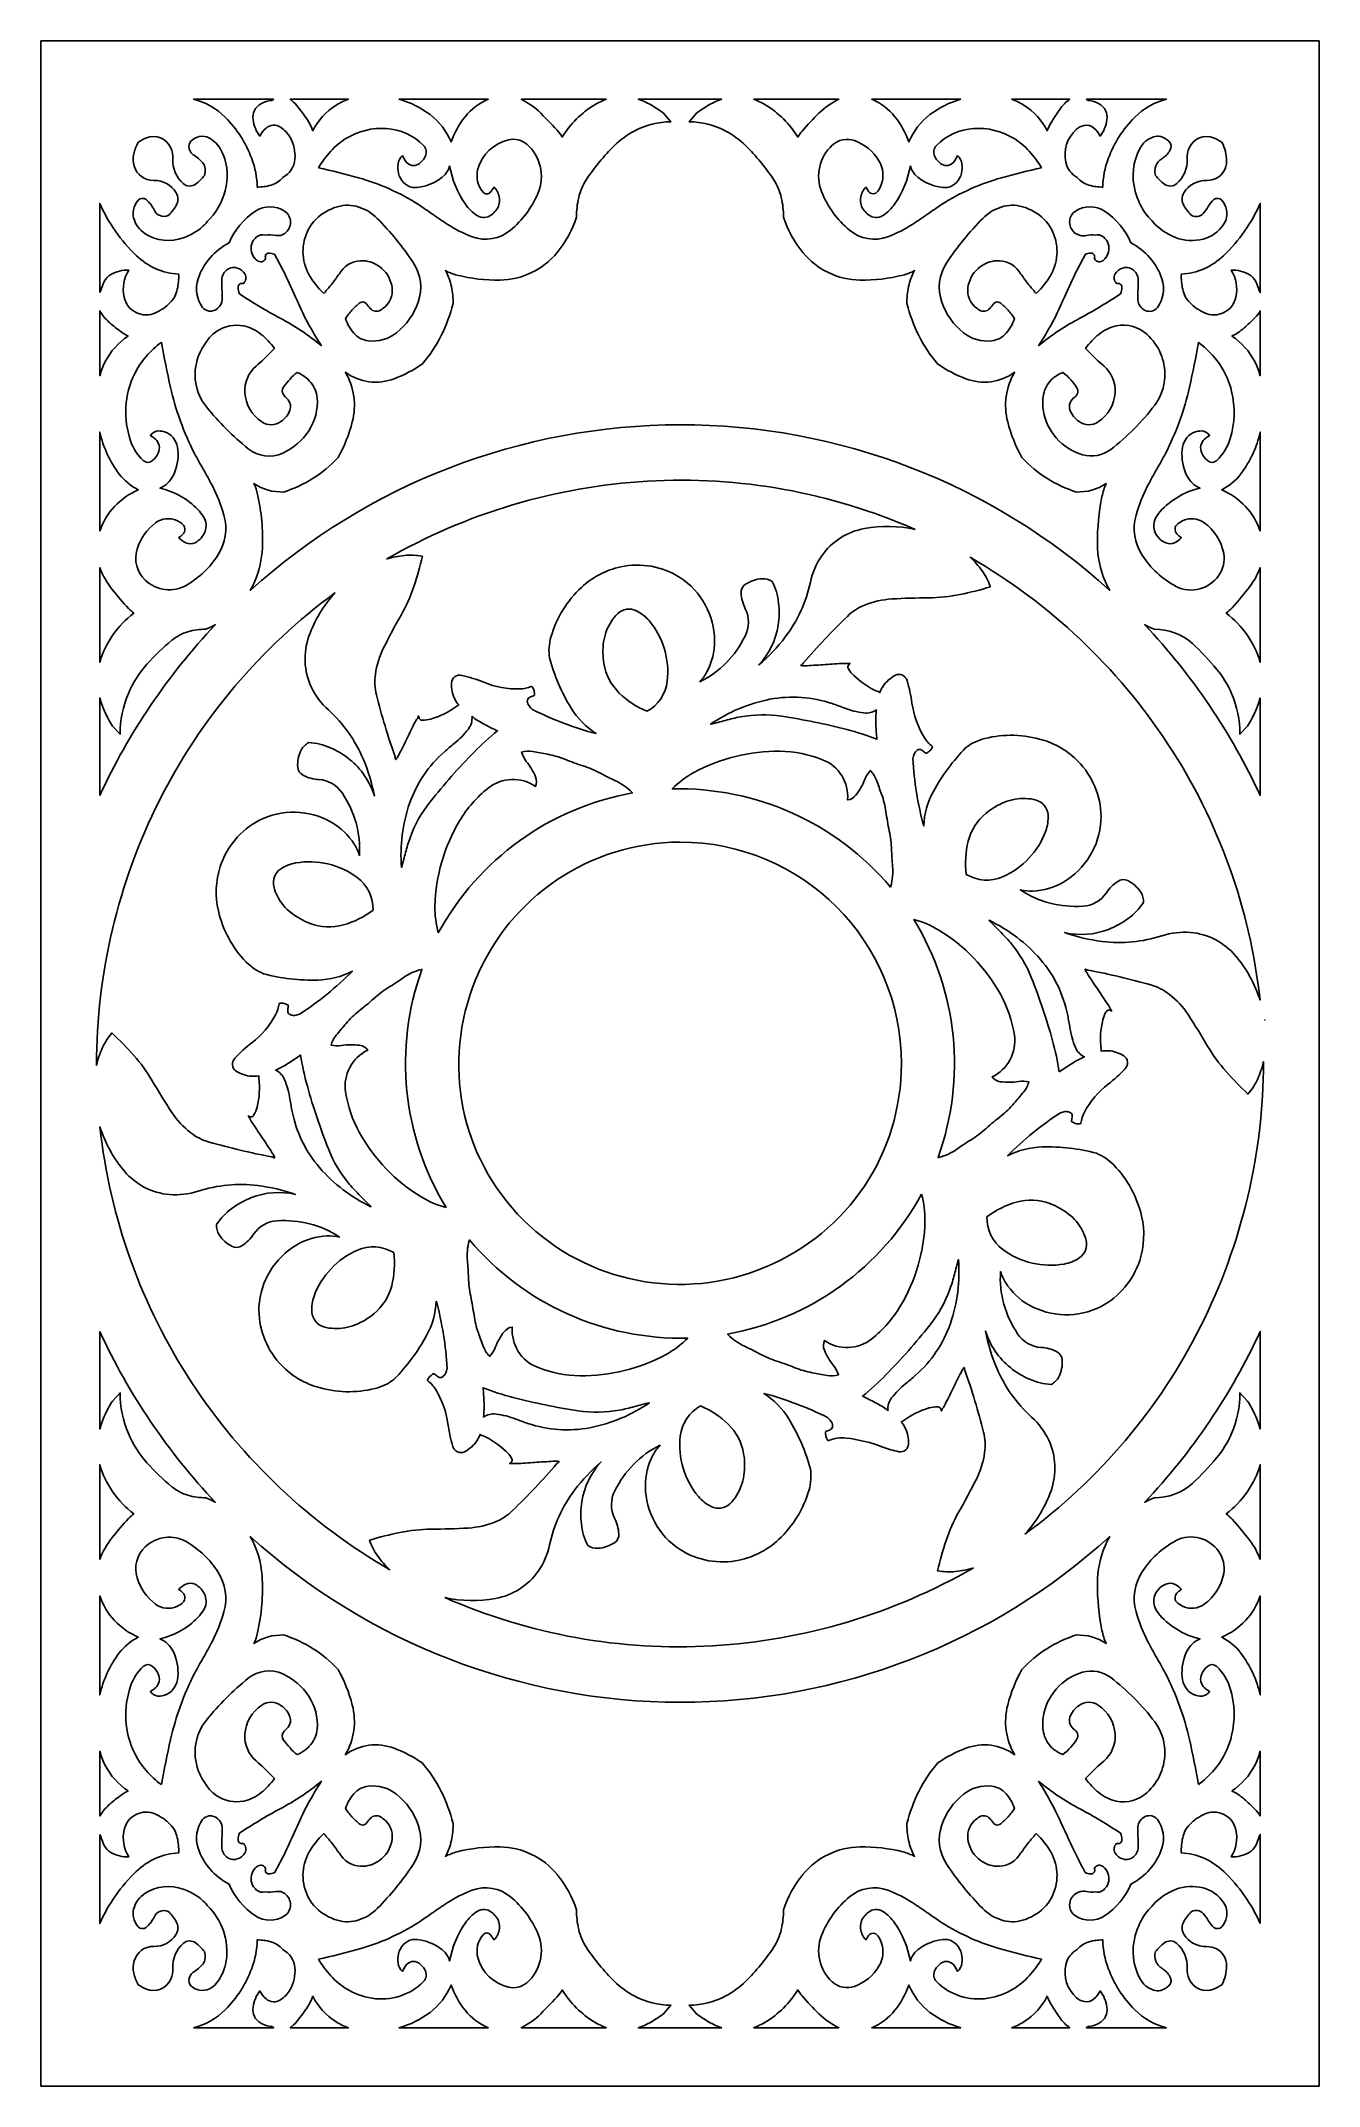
# Model space of a CAD drawing. Header units: centimetres. Extents: x 14.31 to 20.48, y -0.87 to 9.
import ezdxf

# ---------------------------------------------------------------- set-up
doc = ezdxf.new("R2010")
doc.units = ezdxf.units.CM
doc.header["$MEASUREMENT"] = 0
doc.layers.add('layer 1', color=7, linetype='Continuous')

msp = doc.modelspace()

# ---------------------------------------------------------------- linework, layer by layer
at = {"layer": 'layer 1', "color": 250}
for points, knots in [([(14.39689, 9.00077), (14.39689, 9.00077), (20.47602, 9.00077), (20.47602, 9.00077), (20.47602, 9.00077), (20.47602, 9.00077), (20.47602, -0.87244), (20.47602, -0.87244), (20.47602, -0.87244), (20.47602, -0.87244), (14.30526, -0.87244), (14.30526, -0.87244), (14.30526, -0.87244), (14.30526, -0.87244), (14.30526, 9.00077), (14.30526, 9.00077), (14.30526, 9.00077), (14.30526, 9.00077), (14.39689, 9.00077), (14.39689, 9.00077)], [0, 0, 0, 0, 0.1666667, 0.1666667, 0.1666667, 0.1666667, 0.3333333, 0.3333333, 0.3333333, 0.3333333, 0.5, 0.5, 0.5, 0.5, 0.6666667, 0.6666667, 0.6666667, 0.6666667, 1, 1, 1, 1]), ([(15.42912, 8.71892), (15.42601, 8.7172), (15.42297, 8.71533), (15.42003, 8.71334), (15.42003, 8.71334), (15.40155, 8.71153), (15.38363, 8.70602), (15.36733, 8.6971), (15.36733, 8.6971), (15.33979, 8.68203), (15.32459, 8.65139), (15.3293, 8.62034), (15.3293, 8.62034), (15.33364, 8.5917), (15.34479, 8.56452), (15.36183, 8.54109), (15.36183, 8.54109), (15.36982, 8.55555), (15.38013, 8.5686), (15.39236, 8.5797), (15.39236, 8.5797), (15.41142, 8.59703), (15.43983, 8.59923), (15.46137, 8.5851), (15.46137, 8.5851), (15.48092, 8.57225), (15.49714, 8.55492), (15.50867, 8.53456), (15.50867, 8.53456), (15.52657, 8.50295), (15.53454, 8.46667), (15.53154, 8.43047), (15.53154, 8.43047), (15.52843, 8.39275), (15.50619, 8.35922), (15.47266, 8.34164), (15.47266, 8.34164), (15.45829, 8.32358), (15.43859, 8.31048), (15.41636, 8.30423), (15.41636, 8.30423), (15.39458, 8.29809), (15.37205, 8.29495), (15.34941, 8.2949), (15.34941, 8.2949), (15.34849, 8.34189), (15.33965, 8.38838), (15.32325, 8.43243), (15.32325, 8.43243), (15.29536, 8.50734), (15.25186, 8.57544), (15.19561, 8.63224), (15.19561, 8.63224), (15.15344, 8.67483), (15.10028, 8.70483), (15.04202, 8.71892), (15.04202, 8.71892), (15.04202, 8.71892), (15.42912, 8.71892), (15.42912, 8.71892)], [0, 0, 0, 0, 0.0625, 0.0625, 0.0625, 0.0625, 0.125, 0.125, 0.125, 0.125, 0.1875, 0.1875, 0.1875, 0.1875, 0.25, 0.25, 0.25, 0.25, 0.3125, 0.3125, 0.3125, 0.3125, 0.375, 0.375, 0.375, 0.375, 0.4375, 0.4375, 0.4375, 0.4375, 0.5, 0.5, 0.5, 0.5, 0.5625, 0.5625, 0.5625, 0.5625, 0.625, 0.625, 0.625, 0.625, 0.6875, 0.6875, 0.6875, 0.6875, 0.75, 0.75, 0.75, 0.75, 0.8125, 0.8125, 0.8125, 0.8125, 0.875, 0.875, 0.875, 0.875, 1, 1, 1, 1]), ([(17.5921, 8.71892), (17.56989, 8.71152), (17.54848, 8.70195), (17.52815, 8.69035), (17.52815, 8.69035), (17.50785, 8.67876), (17.48837, 8.66581), (17.46983, 8.65157), (17.46983, 8.65157), (17.46983, 8.65157), (17.43419, 8.61051), (17.43419, 8.61051), (17.43419, 8.61051), (17.49598, 8.60979), (17.55673, 8.59433), (17.61135, 8.56543), (17.61135, 8.56543), (17.64663, 8.54656), (17.67908, 8.52279), (17.70771, 8.49486), (17.70771, 8.49486), (17.75835, 8.44545), (17.80349, 8.39068), (17.8423, 8.33153), (17.8423, 8.33153), (17.85982, 8.30482), (17.87253, 8.27523), (17.87983, 8.24413), (17.87983, 8.24413), (17.88711, 8.21315), (17.89052, 8.18138), (17.88997, 8.14956), (17.88997, 8.14956), (17.9105, 8.08761), (17.94224, 8.02998), (17.98363, 7.97952), (17.98363, 7.97952), (18.0518, 7.89641), (18.15304, 7.84758), (18.26051, 7.84604), (18.26051, 7.84604), (18.33019, 7.84503), (18.39969, 7.85316), (18.46725, 7.87022), (18.46725, 7.87022), (18.48663, 7.87512), (18.50535, 7.8823), (18.52302, 7.89162), (18.52302, 7.89162), (18.5097, 7.86743), (18.49989, 7.84147), (18.49388, 7.8145), (18.49388, 7.8145), (18.48789, 7.78758), (18.48526, 7.76001), (18.48607, 7.73244), (18.48607, 7.73244), (18.49982, 7.67903), (18.51912, 7.62721), (18.54365, 7.57781), (18.54365, 7.57781), (18.56821, 7.52835), (18.59899, 7.48224), (18.63525, 7.44058), (18.63525, 7.44058), (18.67726, 7.41182), (18.7225, 7.38812), (18.77005, 7.36994), (18.77005, 7.36994), (18.84903, 7.33978), (18.93783, 7.35152), (19.00621, 7.40125), (19.00621, 7.40125), (18.96365, 7.32892), (18.95158, 7.2427), (18.97267, 7.16147), (18.97267, 7.16147), (18.9883, 7.10128), (19.01145, 7.04331), (19.04159, 6.9889), (19.04159, 6.9889), (19.11349, 6.91207), (19.20386, 6.85498), (19.30414, 6.82308), (19.30414, 6.82308), (19.35504, 6.82124), (19.40517, 6.83562), (19.44735, 6.86416), (19.44735, 6.86416), (19.43871, 6.84393), (19.43218, 6.82286), (19.42784, 6.8013), (19.42784, 6.8013), (19.41273, 6.7262), (19.40539, 6.64977), (19.40593, 6.57317), (19.40593, 6.57317), (19.40636, 6.51136), (19.41888, 6.45025), (19.4428, 6.39324), (19.4428, 6.39324), (19.44937, 6.37765), (19.4569, 6.36248), (19.46535, 6.34783), (19.46535, 6.34783), (19.46535, 6.34783), (19.46505, 6.34811), (19.46505, 6.34811), (19.46505, 6.34811), (18.89705, 6.86389), (18.15756, 7.14908), (17.39033, 7.14782), (17.39033, 7.14782), (16.62351, 7.14657), (15.88474, 6.86178), (15.31578, 6.34769), (15.31578, 6.34769), (15.32426, 6.3624), (15.33185, 6.37761), (15.33848, 6.39324), (15.33848, 6.39324), (15.35983, 6.44413), (15.37199, 6.49838), (15.37437, 6.55352), (15.37437, 6.55352), (15.37812, 6.64004), (15.37031, 6.72665), (15.35112, 6.8111), (15.35112, 6.8111), (15.347, 6.82927), (15.34124, 6.84702), (15.33394, 6.86416), (15.33394, 6.86416), (15.37612, 6.83562), (15.42625, 6.82124), (15.47714, 6.82308), (15.47714, 6.82308), (15.57742, 6.85499), (15.6678, 6.91206), (15.7397, 6.9889), (15.7397, 6.9889), (15.76983, 7.04331), (15.79299, 7.10128), (15.80861, 7.16147), (15.80861, 7.16147), (15.82969, 7.24271), (15.81765, 7.32893), (15.77508, 7.40125), (15.77508, 7.40125), (15.84347, 7.35155), (15.93226, 7.33975), (16.01123, 7.36994), (16.01123, 7.36994), (16.05878, 7.38812), (16.10402, 7.41182), (16.14603, 7.44058), (16.14603, 7.44058), (16.18229, 7.48224), (16.21307, 7.52835), (16.23763, 7.57781), (16.23763, 7.57781), (16.26216, 7.62721), (16.28146, 7.67903), (16.29521, 7.73244), (16.29521, 7.73244), (16.29602, 7.76001), (16.2934, 7.78758), (16.2874, 7.8145), (16.2874, 7.8145), (16.2814, 7.84147), (16.27159, 7.86743), (16.25826, 7.89162), (16.25826, 7.89162), (16.27593, 7.8823), (16.29465, 7.87512), (16.31402, 7.87023), (16.31402, 7.87023), (16.38159, 7.85316), (16.45109, 7.84503), (16.52077, 7.84604), (16.52077, 7.84604), (16.62806, 7.84761), (16.72917, 7.89624), (16.79731, 7.97913), (16.79731, 7.97913), (16.83886, 8.02968), (16.87073, 8.08744), (16.89131, 8.14956), (16.89131, 8.14956), (16.89077, 8.18138), (16.89417, 8.21315), (16.90145, 8.24413), (16.90145, 8.24413), (16.90875, 8.27523), (16.92146, 8.30482), (16.93899, 8.33153), (16.93899, 8.33153), (16.9778, 8.39068), (17.02293, 8.44545), (17.07358, 8.49486), (17.07358, 8.49486), (17.10221, 8.5228), (17.13465, 8.54656), (17.16993, 8.56543), (17.16993, 8.56543), (17.22455, 8.59433), (17.28531, 8.60979), (17.3471, 8.61051), (17.3471, 8.61051), (17.3471, 8.61051), (17.31145, 8.65157), (17.31145, 8.65157), (17.31145, 8.65157), (17.29291, 8.66581), (17.27343, 8.67876), (17.25313, 8.69035), (17.25313, 8.69035), (17.2328, 8.70195), (17.21139, 8.71152), (17.18919, 8.71892), (17.18919, 8.71892), (17.18919, 8.71892), (17.5921, 8.71892), (17.5921, 8.71892)], [0, 0, 0, 0, 0.0175439, 0.0175439, 0.0175439, 0.0175439, 0.0350877, 0.0350877, 0.0350877, 0.0350877, 0.0526316, 0.0526316, 0.0526316, 0.0526316, 0.0701754, 0.0701754, 0.0701754, 0.0701754, 0.0877193, 0.0877193, 0.0877193, 0.0877193, 0.1052632, 0.1052632, 0.1052632, 0.1052632, 0.122807, 0.122807, 0.122807, 0.122807, 0.1403509, 0.1403509, 0.1403509, 0.1403509, 0.1578947, 0.1578947, 0.1578947, 0.1578947, 0.1754386, 0.1754386, 0.1754386, 0.1754386, 0.1929825, 0.1929825, 0.1929825, 0.1929825, 0.2105263, 0.2105263, 0.2105263, 0.2105263, 0.2280702, 0.2280702, 0.2280702, 0.2280702, 0.245614, 0.245614, 0.245614, 0.245614, 0.2631579, 0.2631579, 0.2631579, 0.2631579, 0.2807018, 0.2807018, 0.2807018, 0.2807018, 0.2982456, 0.2982456, 0.2982456, 0.2982456, 0.3157895, 0.3157895, 0.3157895, 0.3157895, 0.3333333, 0.3333333, 0.3333333, 0.3333333, 0.3508772, 0.3508772, 0.3508772, 0.3508772, 0.3684211, 0.3684211, 0.3684211, 0.3684211, 0.3859649, 0.3859649, 0.3859649, 0.3859649, 0.4035088, 0.4035088, 0.4035088, 0.4035088, 0.4210526, 0.4210526, 0.4210526, 0.4210526, 0.4385965, 0.4385965, 0.4385965, 0.4385965, 0.4561404, 0.4561404, 0.4561404, 0.4561404, 0.4736842, 0.4736842, 0.4736842, 0.4736842, 0.4912281, 0.4912281, 0.4912281, 0.4912281, 0.5087719, 0.5087719, 0.5087719, 0.5087719, 0.5263158, 0.5263158, 0.5263158, 0.5263158, 0.5438596, 0.5438596, 0.5438596, 0.5438596, 0.5614035, 0.5614035, 0.5614035, 0.5614035, 0.5789474, 0.5789474, 0.5789474, 0.5789474, 0.5964912, 0.5964912, 0.5964912, 0.5964912, 0.6140351, 0.6140351, 0.6140351, 0.6140351, 0.6315789, 0.6315789, 0.6315789, 0.6315789, 0.6491228, 0.6491228, 0.6491228, 0.6491228, 0.6666667, 0.6666667, 0.6666667, 0.6666667, 0.6842105, 0.6842105, 0.6842105, 0.6842105, 0.7017544, 0.7017544, 0.7017544, 0.7017544, 0.7192982, 0.7192982, 0.7192982, 0.7192982, 0.7368421, 0.7368421, 0.7368421, 0.7368421, 0.754386, 0.754386, 0.754386, 0.754386, 0.7719298, 0.7719298, 0.7719298, 0.7719298, 0.7894737, 0.7894737, 0.7894737, 0.7894737, 0.8070175, 0.8070175, 0.8070175, 0.8070175, 0.8245614, 0.8245614, 0.8245614, 0.8245614, 0.8421053, 0.8421053, 0.8421053, 0.8421053, 0.8596491, 0.8596491, 0.8596491, 0.8596491, 0.877193, 0.877193, 0.877193, 0.877193, 0.8947368, 0.8947368, 0.8947368, 0.8947368, 0.9122807, 0.9122807, 0.9122807, 0.9122807, 0.9298246, 0.9298246, 0.9298246, 0.9298246, 0.9473684, 0.9473684, 0.9473684, 0.9473684, 0.9649123, 0.9649123, 0.9649123, 0.9649123, 1, 1, 1, 1]), ([(15.79016, 8.71891), (15.76857, 8.71155), (15.74792, 8.70169), (15.72863, 8.68952), (15.72863, 8.68952), (15.68188, 8.65883), (15.64388, 8.61659), (15.61829, 8.56686), (15.61829, 8.56686), (15.60919, 8.5896), (15.59758, 8.61124), (15.58366, 8.63139), (15.58366, 8.63139), (15.56979, 8.65148), (15.55515, 8.67103), (15.53978, 8.69001), (15.53978, 8.69001), (15.53087, 8.70101), (15.52049, 8.71074), (15.50894, 8.71892), (15.50894, 8.71892), (15.50894, 8.71892), (15.79017, 8.71892), (15.79017, 8.71892), (15.79017, 8.71892), (15.79017, 8.71892), (15.79016, 8.71891), (15.79016, 8.71891)], [0, 0, 0, 0, 0.125, 0.125, 0.125, 0.125, 0.25, 0.25, 0.25, 0.25, 0.375, 0.375, 0.375, 0.375, 0.5, 0.5, 0.5, 0.5, 0.625, 0.625, 0.625, 0.625, 0.75, 0.75, 0.75, 0.75, 1, 1, 1, 1]), ([(16.03478, 8.71892), (16.03478, 8.71892), (16.46472, 8.71892), (16.46472, 8.71892), (16.46472, 8.71892), (16.42123, 8.70058), (16.38302, 8.67171), (16.3535, 8.63488), (16.3535, 8.63488), (16.32423, 8.59836), (16.30131, 8.5572), (16.28569, 8.51309), (16.28569, 8.51309), (16.26415, 8.56534), (16.22906, 8.61087), (16.18399, 8.64498), (16.18399, 8.64498), (16.13933, 8.67878), (16.08872, 8.70386), (16.03477, 8.71892), (16.03477, 8.71892), (16.03477, 8.71892), (16.03478, 8.71892), (16.03478, 8.71892)], [0, 0, 0, 0, 0.1428571, 0.1428571, 0.1428571, 0.1428571, 0.2857143, 0.2857143, 0.2857143, 0.2857143, 0.4285714, 0.4285714, 0.4285714, 0.4285714, 0.5714286, 0.5714286, 0.5714286, 0.5714286, 0.7142857, 0.7142857, 0.7142857, 0.7142857, 1, 1, 1, 1]), ([(16.62338, 8.71892), (16.62338, 8.71892), (17.03444, 8.71892), (17.03444, 8.71892), (17.03444, 8.71892), (17.01528, 8.71203), (16.99685, 8.70324), (16.97943, 8.69268), (16.97943, 8.69268), (16.91529, 8.65378), (16.86127, 8.60032), (16.82173, 8.53657), (16.82173, 8.53657), (16.8146, 8.54821), (16.80643, 8.55918), (16.79731, 8.56934), (16.79731, 8.56934), (16.7684, 8.60157), (16.73819, 8.63262), (16.70676, 8.66241), (16.70676, 8.66241), (16.68223, 8.68566), (16.65407, 8.70474), (16.62338, 8.71891), (16.62338, 8.71891), (16.62338, 8.71891), (16.62338, 8.71892), (16.62338, 8.71892)], [0, 0, 0, 0, 0.125, 0.125, 0.125, 0.125, 0.25, 0.25, 0.25, 0.25, 0.375, 0.375, 0.375, 0.375, 0.5, 0.5, 0.5, 0.5, 0.625, 0.625, 0.625, 0.625, 0.75, 0.75, 0.75, 0.75, 1, 1, 1, 1]), ([(18.1579, 8.71891), (18.12183, 8.70226), (18.08896, 8.67942), (18.06078, 8.65142), (18.06078, 8.65142), (18.0328, 8.62362), (18.00592, 8.59475), (17.98019, 8.56486), (17.98019, 8.56486), (17.97256, 8.556), (17.96566, 8.54654), (17.95956, 8.53657), (17.95956, 8.53657), (17.92001, 8.60031), (17.86599, 8.65379), (17.80184, 8.69268), (17.80184, 8.69268), (17.78443, 8.70324), (17.766, 8.71203), (17.74684, 8.71892), (17.74684, 8.71892), (17.74684, 8.71892), (18.1579, 8.71892), (18.1579, 8.71892), (18.1579, 8.71892), (18.1579, 8.71892), (18.1579, 8.71891), (18.1579, 8.71891)], [0, 0, 0, 0, 0.125, 0.125, 0.125, 0.125, 0.25, 0.25, 0.25, 0.25, 0.375, 0.375, 0.375, 0.375, 0.5, 0.5, 0.5, 0.5, 0.625, 0.625, 0.625, 0.625, 0.75, 0.75, 0.75, 0.75, 1, 1, 1, 1]), ([(18.74652, 8.71892), (18.69257, 8.70386), (18.64195, 8.67878), (18.59729, 8.64498), (18.59729, 8.64498), (18.55223, 8.61087), (18.51713, 8.56535), (18.4956, 8.51309), (18.4956, 8.51309), (18.47997, 8.5572), (18.45705, 8.59836), (18.42778, 8.63488), (18.42778, 8.63488), (18.39826, 8.6717), (18.36006, 8.70058), (18.31657, 8.71892), (18.31657, 8.71892), (18.31657, 8.71892), (18.7465, 8.71892), (18.7465, 8.71892), (18.7465, 8.71892), (18.7465, 8.71892), (18.74652, 8.71892), (18.74652, 8.71892)], [0, 0, 0, 0, 0.1428571, 0.1428571, 0.1428571, 0.1428571, 0.2857143, 0.2857143, 0.2857143, 0.2857143, 0.4285714, 0.4285714, 0.4285714, 0.4285714, 0.5714286, 0.5714286, 0.5714286, 0.5714286, 0.7142857, 0.7142857, 0.7142857, 0.7142857, 1, 1, 1, 1]), ([(18.99112, 8.71892), (18.99112, 8.71892), (19.27235, 8.71892), (19.27235, 8.71892), (19.27235, 8.71892), (19.25361, 8.70565), (19.23734, 8.68921), (19.22427, 8.67034), (19.22427, 8.67034), (19.2113, 8.6516), (19.19875, 8.63258), (19.18662, 8.61329), (19.18662, 8.61329), (19.17737, 8.59856), (19.16946, 8.58302), (19.163, 8.56686), (19.163, 8.56686), (19.1374, 8.61659), (19.0994, 8.65883), (19.05265, 8.68952), (19.05265, 8.68952), (19.03336, 8.70169), (19.01271, 8.71155), (18.99113, 8.71891), (18.99113, 8.71891), (18.99113, 8.71891), (18.99112, 8.71892), (18.99112, 8.71892)], [0, 0, 0, 0, 0.125, 0.125, 0.125, 0.125, 0.25, 0.25, 0.25, 0.25, 0.375, 0.375, 0.375, 0.375, 0.5, 0.5, 0.5, 0.5, 0.625, 0.625, 0.625, 0.625, 0.75, 0.75, 0.75, 0.75, 1, 1, 1, 1]), ([(19.35216, 8.71892), (19.35216, 8.71892), (19.73927, 8.71892), (19.73927, 8.71892), (19.73927, 8.71892), (19.68101, 8.70483), (19.62784, 8.67483), (19.58567, 8.63224), (19.58567, 8.63224), (19.52942, 8.57544), (19.48592, 8.50735), (19.45803, 8.43243), (19.45803, 8.43243), (19.44164, 8.38838), (19.43279, 8.34189), (19.43187, 8.2949), (19.43187, 8.2949), (19.40924, 8.29495), (19.38671, 8.29809), (19.36492, 8.30422), (19.36492, 8.30422), (19.3427, 8.31048), (19.323, 8.32358), (19.30862, 8.34164), (19.30862, 8.34164), (19.28008, 8.3566), (19.25964, 8.38349), (19.25287, 8.41499), (19.25287, 8.41499), (19.24037, 8.47303), (19.25972, 8.53339), (19.3036, 8.57339), (19.3036, 8.57339), (19.31425, 8.5831), (19.32733, 8.58976), (19.34144, 8.59268), (19.34144, 8.59268), (19.35843, 8.59619), (19.37608, 8.59136), (19.38892, 8.5797), (19.38892, 8.5797), (19.40115, 8.5686), (19.41146, 8.55555), (19.41945, 8.54109), (19.41945, 8.54109), (19.43649, 8.56453), (19.44765, 8.5917), (19.45198, 8.62034), (19.45198, 8.62034), (19.45668, 8.65139), (19.44151, 8.68205), (19.41395, 8.6971), (19.41395, 8.6971), (19.39766, 8.70601), (19.37974, 8.71153), (19.36126, 8.71334), (19.36126, 8.71334), (19.35831, 8.71533), (19.35528, 8.7172), (19.35216, 8.71892)], [0, 0, 0, 0, 0.0625, 0.0625, 0.0625, 0.0625, 0.125, 0.125, 0.125, 0.125, 0.1875, 0.1875, 0.1875, 0.1875, 0.25, 0.25, 0.25, 0.25, 0.3125, 0.3125, 0.3125, 0.3125, 0.375, 0.375, 0.375, 0.375, 0.4375, 0.4375, 0.4375, 0.4375, 0.5, 0.5, 0.5, 0.5, 0.5625, 0.5625, 0.5625, 0.5625, 0.625, 0.625, 0.625, 0.625, 0.6875, 0.6875, 0.6875, 0.6875, 0.75, 0.75, 0.75, 0.75, 0.8125, 0.8125, 0.8125, 0.8125, 0.875, 0.875, 0.875, 0.875, 1, 1, 1, 1]), ([(14.77414, 8.51115), (14.78701, 8.51927), (14.80053, 8.52633), (14.81455, 8.53224), (14.81455, 8.53224), (14.85999, 8.55142), (14.91243, 8.53026), (14.93195, 8.48497), (14.93195, 8.48497), (14.93939, 8.46769), (14.94282, 8.44894), (14.94199, 8.43014), (14.94199, 8.43014), (14.94, 8.38519), (14.95841, 8.34179), (14.99214, 8.31201), (14.99214, 8.31201), (15.00904, 8.29711), (15.03403, 8.29603), (15.05211, 8.30947), (15.05211, 8.30947), (15.06826, 8.32146), (15.08259, 8.33571), (15.09468, 8.35179), (15.09468, 8.35179), (15.09805, 8.36174), (15.09939, 8.37225), (15.09862, 8.38273), (15.09862, 8.38273), (15.09784, 8.39336), (15.09367, 8.40346), (15.08672, 8.41155), (15.08672, 8.41155), (15.0735, 8.42692), (15.05815, 8.44031), (15.04113, 8.45131), (15.04113, 8.45131), (15.02769, 8.46), (15.01957, 8.47493), (15.01958, 8.49093), (15.01958, 8.49093), (15.01958, 8.50384), (15.02583, 8.51596), (15.03634, 8.52346), (15.03634, 8.52346), (15.04636, 8.53061), (15.05767, 8.53576), (15.06965, 8.53863), (15.06965, 8.53863), (15.08617, 8.5426), (15.1036, 8.54017), (15.11842, 8.53186), (15.11842, 8.53186), (15.14292, 8.51811), (15.16281, 8.49741), (15.17556, 8.47237), (15.17556, 8.47237), (15.20273, 8.41904), (15.21131, 8.35813), (15.19995, 8.29936), (15.19995, 8.29936), (15.18869, 8.24111), (15.16164, 8.18705), (15.12178, 8.14311), (15.12178, 8.14311), (15.11943, 8.14051), (15.11696, 8.13803), (15.11439, 8.13565), (15.11439, 8.13565), (15.0993, 8.11543), (15.08083, 8.09796), (15.05981, 8.084), (15.05981, 8.084), (15.03887, 8.0701), (15.01637, 8.0587), (14.99279, 8.05002), (14.99279, 8.05002), (14.93156, 8.02749), (14.86326, 8.0349), (14.80826, 8.06999), (14.80826, 8.06999), (14.7806, 8.08763), (14.76077, 8.11525), (14.75286, 8.14708), (14.75286, 8.14708), (14.74974, 8.15963), (14.7494, 8.17271), (14.75186, 8.1854), (14.75186, 8.1854), (14.75517, 8.20244), (14.76296, 8.21829), (14.77442, 8.23132), (14.77442, 8.23132), (14.78432, 8.24259), (14.80136, 8.24403), (14.81304, 8.23461), (14.81304, 8.23461), (14.82962, 8.22122), (14.84281, 8.20408), (14.85152, 8.18462), (14.85152, 8.18462), (14.86323, 8.15851), (14.89358, 8.14649), (14.91995, 8.15757), (14.91995, 8.15757), (14.93519, 8.17171), (14.94819, 8.18807), (14.95853, 8.2061), (14.95853, 8.2061), (14.96958, 8.22537), (14.96929, 8.2491), (14.95773, 8.26808), (14.95773, 8.26808), (14.93486, 8.30565), (14.89371, 8.32814), (14.84974, 8.32705), (14.84974, 8.32705), (14.8063, 8.32597), (14.76756, 8.35437), (14.75544, 8.3961), (14.75544, 8.3961), (14.74984, 8.4154), (14.74928, 8.43583), (14.75381, 8.45541), (14.75381, 8.45541), (14.75828, 8.47475), (14.76511, 8.49347), (14.77414, 8.51115)], [0, 0, 0, 0, 0.030303, 0.030303, 0.030303, 0.030303, 0.0606061, 0.0606061, 0.0606061, 0.0606061, 0.0909091, 0.0909091, 0.0909091, 0.0909091, 0.1212121, 0.1212121, 0.1212121, 0.1212121, 0.1515152, 0.1515152, 0.1515152, 0.1515152, 0.1818182, 0.1818182, 0.1818182, 0.1818182, 0.2121212, 0.2121212, 0.2121212, 0.2121212, 0.2424242, 0.2424242, 0.2424242, 0.2424242, 0.2727273, 0.2727273, 0.2727273, 0.2727273, 0.3030303, 0.3030303, 0.3030303, 0.3030303, 0.3333333, 0.3333333, 0.3333333, 0.3333333, 0.3636364, 0.3636364, 0.3636364, 0.3636364, 0.3939394, 0.3939394, 0.3939394, 0.3939394, 0.4242424, 0.4242424, 0.4242424, 0.4242424, 0.4545455, 0.4545455, 0.4545455, 0.4545455, 0.4848485, 0.4848485, 0.4848485, 0.4848485, 0.5151515, 0.5151515, 0.5151515, 0.5151515, 0.5454545, 0.5454545, 0.5454545, 0.5454545, 0.5757576, 0.5757576, 0.5757576, 0.5757576, 0.6060606, 0.6060606, 0.6060606, 0.6060606, 0.6363636, 0.6363636, 0.6363636, 0.6363636, 0.6666667, 0.6666667, 0.6666667, 0.6666667, 0.6969697, 0.6969697, 0.6969697, 0.6969697, 0.7272727, 0.7272727, 0.7272727, 0.7272727, 0.7575758, 0.7575758, 0.7575758, 0.7575758, 0.7878788, 0.7878788, 0.7878788, 0.7878788, 0.8181818, 0.8181818, 0.8181818, 0.8181818, 0.8484848, 0.8484848, 0.8484848, 0.8484848, 0.8787879, 0.8787879, 0.8787879, 0.8787879, 0.9090909, 0.9090909, 0.9090909, 0.9090909, 0.9393939, 0.9393939, 0.9393939, 0.9393939, 1, 1, 1, 1]), ([(15.64538, 8.38871), (15.6625, 8.41694), (15.68228, 8.44348), (15.70443, 8.46796), (15.70443, 8.46796), (15.72664, 8.49251), (15.75226, 8.51376), (15.78048, 8.53108), (15.78048, 8.53108), (15.83816, 8.56571), (15.90504, 8.58203), (15.9722, 8.57786), (15.9722, 8.57786), (16.04006, 8.57365), (16.10405, 8.54464), (16.15195, 8.49639), (16.15195, 8.49639), (16.16536, 8.48289), (16.16918, 8.46255), (16.16161, 8.4451), (16.16161, 8.4451), (16.15452, 8.42876), (16.14257, 8.41499), (16.1274, 8.40567), (16.1274, 8.40567), (16.10823, 8.39388), (16.08324, 8.39831), (16.06924, 8.41593), (16.06924, 8.41593), (16.06165, 8.4255), (16.05536, 8.43604), (16.05053, 8.44726), (16.05053, 8.44726), (16.03898, 8.43675), (16.03155, 8.42249), (16.02958, 8.40701), (16.02958, 8.40701), (16.02764, 8.39189), (16.02836, 8.37655), (16.0317, 8.36168), (16.0317, 8.36168), (16.03934, 8.32776), (16.06552, 8.30112), (16.09931, 8.29294), (16.09931, 8.29294), (16.15811, 8.29183), (16.21479, 8.3147), (16.25633, 8.35632), (16.25633, 8.35632), (16.26738, 8.36739), (16.27508, 8.38133), (16.27858, 8.39656), (16.27858, 8.39656), (16.29059, 8.33081), (16.31641, 8.26837), (16.35436, 8.21335), (16.35436, 8.21335), (16.36966, 8.19115), (16.38916, 8.17216), (16.41175, 8.15745), (16.41175, 8.15745), (16.43317, 8.14352), (16.46113, 8.14515), (16.48075, 8.16151), (16.48075, 8.16151), (16.48836, 8.16785), (16.49539, 8.17485), (16.50176, 8.18244), (16.50176, 8.18244), (16.51531, 8.19859), (16.52158, 8.21961), (16.51909, 8.24055), (16.51909, 8.24055), (16.51663, 8.26118), (16.50737, 8.2804), (16.49275, 8.29516), (16.49275, 8.29516), (16.48782, 8.28561), (16.48173, 8.27671), (16.47461, 8.26866), (16.47461, 8.26866), (16.47056, 8.26407), (16.46476, 8.26142), (16.45864, 8.26135), (16.45864, 8.26135), (16.45252, 8.26128), (16.44664, 8.26384), (16.44249, 8.26834), (16.44249, 8.26834), (16.41387, 8.2994), (16.40361, 8.34323), (16.41541, 8.38379), (16.41541, 8.38379), (16.43561, 8.45317), (16.49166, 8.50633), (16.56199, 8.52291), (16.56199, 8.52291), (16.59323, 8.53028), (16.62615, 8.52232), (16.65059, 8.50152), (16.65059, 8.50152), (16.68292, 8.47402), (16.70566, 8.43692), (16.71554, 8.39564), (16.71554, 8.39564), (16.72598, 8.35199), (16.7221, 8.30611), (16.7045, 8.26482), (16.7045, 8.26482), (16.67506, 8.19577), (16.62963, 8.13467), (16.57201, 8.08656), (16.57201, 8.08656), (16.52071, 8.04374), (16.45027, 8.03186), (16.38775, 8.05544), (16.38775, 8.05544), (16.34511, 8.07152), (16.30427, 8.09202), (16.26588, 8.11657), (16.26588, 8.11657), (16.24246, 8.13199), (16.21927, 8.14778), (16.19634, 8.16393), (16.19634, 8.16393), (16.17398, 8.17968), (16.15142, 8.19514), (16.12866, 8.2103), (16.12866, 8.2103), (16.03875, 8.26777), (15.94079, 8.31149), (15.83797, 8.34003), (15.83797, 8.34003), (15.77416, 8.35775), (15.70995, 8.37398), (15.64538, 8.38871)], [0, 0, 0, 0, 0.0285714, 0.0285714, 0.0285714, 0.0285714, 0.0571429, 0.0571429, 0.0571429, 0.0571429, 0.0857143, 0.0857143, 0.0857143, 0.0857143, 0.1142857, 0.1142857, 0.1142857, 0.1142857, 0.1428571, 0.1428571, 0.1428571, 0.1428571, 0.1714286, 0.1714286, 0.1714286, 0.1714286, 0.2, 0.2, 0.2, 0.2, 0.2285714, 0.2285714, 0.2285714, 0.2285714, 0.2571429, 0.2571429, 0.2571429, 0.2571429, 0.2857143, 0.2857143, 0.2857143, 0.2857143, 0.3142857, 0.3142857, 0.3142857, 0.3142857, 0.3428571, 0.3428571, 0.3428571, 0.3428571, 0.3714286, 0.3714286, 0.3714286, 0.3714286, 0.4, 0.4, 0.4, 0.4, 0.4285714, 0.4285714, 0.4285714, 0.4285714, 0.4571429, 0.4571429, 0.4571429, 0.4571429, 0.4857143, 0.4857143, 0.4857143, 0.4857143, 0.5142857, 0.5142857, 0.5142857, 0.5142857, 0.5428571, 0.5428571, 0.5428571, 0.5428571, 0.5714286, 0.5714286, 0.5714286, 0.5714286, 0.6, 0.6, 0.6, 0.6, 0.6285714, 0.6285714, 0.6285714, 0.6285714, 0.6571429, 0.6571429, 0.6571429, 0.6571429, 0.6857143, 0.6857143, 0.6857143, 0.6857143, 0.7142857, 0.7142857, 0.7142857, 0.7142857, 0.7428571, 0.7428571, 0.7428571, 0.7428571, 0.7714286, 0.7714286, 0.7714286, 0.7714286, 0.8, 0.8, 0.8, 0.8, 0.8285714, 0.8285714, 0.8285714, 0.8285714, 0.8571429, 0.8571429, 0.8571429, 0.8571429, 0.8857143, 0.8857143, 0.8857143, 0.8857143, 0.9142857, 0.9142857, 0.9142857, 0.9142857, 0.9428571, 0.9428571, 0.9428571, 0.9428571, 1, 1, 1, 1]), ([(19.1359, 8.38871), (19.07133, 8.37398), (19.00712, 8.35775), (18.94331, 8.34003), (18.94331, 8.34003), (18.84049, 8.31149), (18.74253, 8.26777), (18.65263, 8.2103), (18.65263, 8.2103), (18.62987, 8.19514), (18.6073, 8.17968), (18.58494, 8.16393), (18.58494, 8.16393), (18.56201, 8.14779), (18.53883, 8.13199), (18.5154, 8.11657), (18.5154, 8.11657), (18.47702, 8.09202), (18.43617, 8.07153), (18.39354, 8.05544), (18.39354, 8.05544), (18.33103, 8.03184), (18.26059, 8.04376), (18.20928, 8.08656), (18.20928, 8.08656), (18.1494, 8.13654), (18.10293, 8.20071), (18.07413, 8.27319), (18.07413, 8.27319), (18.043, 8.35149), (18.06373, 8.44097), (18.12604, 8.49769), (18.12604, 8.49769), (18.15505, 8.5241), (18.19628, 8.53238), (18.23325, 8.51926), (18.23325, 8.51926), (18.28272, 8.50171), (18.32448, 8.46734), (18.35126, 8.4222), (18.35126, 8.4222), (18.37208, 8.38711), (18.37598, 8.34448), (18.3619, 8.30619), (18.3619, 8.30619), (18.35783, 8.29511), (18.3524, 8.28457), (18.34574, 8.27482), (18.34574, 8.27482), (18.34075, 8.2675), (18.3325, 8.26307), (18.32363, 8.26297), (18.32363, 8.26297), (18.31477, 8.26287), (18.30637, 8.26717), (18.30121, 8.27438), (18.30121, 8.27438), (18.2965, 8.28099), (18.29226, 8.28794), (18.28854, 8.29516), (18.28854, 8.29516), (18.27392, 8.2804), (18.26465, 8.26118), (18.2622, 8.24055), (18.2622, 8.24055), (18.25971, 8.21961), (18.26598, 8.19859), (18.27953, 8.18244), (18.27953, 8.18244), (18.2859, 8.17485), (18.29292, 8.16785), (18.30054, 8.16151), (18.30054, 8.16151), (18.32017, 8.14516), (18.34813, 8.14351), (18.36953, 8.15745), (18.36953, 8.15745), (18.39213, 8.17217), (18.41163, 8.19116), (18.42695, 8.21336), (18.42695, 8.21336), (18.4649, 8.26838), (18.49072, 8.33081), (18.50271, 8.39656), (18.50271, 8.39656), (18.5062, 8.38133), (18.5139, 8.3674), (18.52494, 8.35634), (18.52494, 8.35634), (18.56649, 8.31471), (18.62317, 8.29182), (18.68198, 8.29294), (18.68198, 8.29294), (18.71576, 8.30113), (18.74196, 8.32775), (18.74958, 8.36168), (18.74958, 8.36168), (18.75292, 8.37655), (18.75364, 8.39189), (18.75171, 8.40701), (18.75171, 8.40701), (18.74972, 8.42249), (18.7423, 8.43676), (18.73075, 8.44726), (18.73075, 8.44726), (18.72592, 8.43604), (18.71963, 8.4255), (18.71204, 8.41593), (18.71204, 8.41593), (18.69806, 8.39829), (18.67307, 8.3939), (18.65388, 8.40567), (18.65388, 8.40567), (18.63871, 8.41499), (18.62676, 8.42876), (18.61967, 8.4451), (18.61967, 8.4451), (18.61209, 8.46255), (18.61593, 8.48288), (18.62933, 8.49639), (18.62933, 8.49639), (18.67722, 8.54465), (18.74122, 8.57364), (18.80908, 8.57786), (18.80908, 8.57786), (18.87624, 8.58203), (18.94312, 8.56571), (19.00081, 8.53108), (19.00081, 8.53108), (19.02903, 8.51377), (19.05464, 8.49251), (19.07685, 8.46796), (19.07685, 8.46796), (19.09901, 8.44348), (19.11878, 8.41694), (19.1359, 8.38871), (19.1359, 8.38871), (19.1359, 8.38871), (19.1359, 8.38871), (19.1359, 8.38871)], [0, 0, 0, 0, 0.0277778, 0.0277778, 0.0277778, 0.0277778, 0.0555556, 0.0555556, 0.0555556, 0.0555556, 0.0833333, 0.0833333, 0.0833333, 0.0833333, 0.1111111, 0.1111111, 0.1111111, 0.1111111, 0.1388889, 0.1388889, 0.1388889, 0.1388889, 0.1666667, 0.1666667, 0.1666667, 0.1666667, 0.1944444, 0.1944444, 0.1944444, 0.1944444, 0.2222222, 0.2222222, 0.2222222, 0.2222222, 0.25, 0.25, 0.25, 0.25, 0.2777778, 0.2777778, 0.2777778, 0.2777778, 0.3055556, 0.3055556, 0.3055556, 0.3055556, 0.3333333, 0.3333333, 0.3333333, 0.3333333, 0.3611111, 0.3611111, 0.3611111, 0.3611111, 0.3888889, 0.3888889, 0.3888889, 0.3888889, 0.4166667, 0.4166667, 0.4166667, 0.4166667, 0.4444444, 0.4444444, 0.4444444, 0.4444444, 0.4722222, 0.4722222, 0.4722222, 0.4722222, 0.5, 0.5, 0.5, 0.5, 0.5277778, 0.5277778, 0.5277778, 0.5277778, 0.5555556, 0.5555556, 0.5555556, 0.5555556, 0.5833333, 0.5833333, 0.5833333, 0.5833333, 0.6111111, 0.6111111, 0.6111111, 0.6111111, 0.6388889, 0.6388889, 0.6388889, 0.6388889, 0.6666667, 0.6666667, 0.6666667, 0.6666667, 0.6944444, 0.6944444, 0.6944444, 0.6944444, 0.7222222, 0.7222222, 0.7222222, 0.7222222, 0.75, 0.75, 0.75, 0.75, 0.7777778, 0.7777778, 0.7777778, 0.7777778, 0.8055556, 0.8055556, 0.8055556, 0.8055556, 0.8333333, 0.8333333, 0.8333333, 0.8333333, 0.8611111, 0.8611111, 0.8611111, 0.8611111, 0.8888889, 0.8888889, 0.8888889, 0.8888889, 0.9166667, 0.9166667, 0.9166667, 0.9166667, 0.9444444, 0.9444444, 0.9444444, 0.9444444, 1, 1, 1, 1]), ([(20.00715, 8.51115), (20.02165, 8.48276), (20.0293, 8.45136), (20.02949, 8.41948), (20.02949, 8.41948), (20.0297, 8.38559), (20.01105, 8.35437), (19.98114, 8.33845), (19.98114, 8.33845), (19.96668, 8.33077), (19.95045, 8.32703), (19.93409, 8.32762), (19.93409, 8.32762), (19.88916, 8.32923), (19.8469, 8.30648), (19.82354, 8.26806), (19.82354, 8.26806), (19.81201, 8.24908), (19.8117, 8.22535), (19.82276, 8.20609), (19.82276, 8.20609), (19.8331, 8.18806), (19.8461, 8.17171), (19.86133, 8.15757), (19.86133, 8.15757), (19.87036, 8.15379), (19.88021, 8.1524), (19.88994, 8.15353), (19.88994, 8.15353), (19.89983, 8.15469), (19.90895, 8.1594), (19.91562, 8.16679), (19.91562, 8.16679), (19.92524, 8.17746), (19.93362, 8.18918), (19.9406, 8.20174), (19.9406, 8.20174), (19.94761, 8.21437), (19.95701, 8.22553), (19.96825, 8.23461), (19.96825, 8.23461), (19.97991, 8.24404), (19.99695, 8.24258), (20.00686, 8.23132), (20.00686, 8.23132), (20.01832, 8.21829), (20.02611, 8.20243), (20.02942, 8.1854), (20.02942, 8.1854), (20.03424, 8.16058), (20.02894, 8.13485), (20.01472, 8.11394), (20.01472, 8.11394), (19.99147, 8.07975), (19.95669, 8.05502), (19.91676, 8.04427), (19.91676, 8.04427), (19.87268, 8.0324), (19.82592, 8.0349), (19.78335, 8.05138), (19.78335, 8.05138), (19.74123, 8.06769), (19.70359, 8.09379), (19.67355, 8.1275), (19.67355, 8.1275), (19.67121, 8.13012), (19.66899, 8.13284), (19.66689, 8.13565), (19.66689, 8.13565), (19.64705, 8.15399), (19.63049, 8.1756), (19.61794, 8.19952), (19.61794, 8.19952), (19.60545, 8.22335), (19.59555, 8.24845), (19.58842, 8.27439), (19.58842, 8.27439), (19.56931, 8.34389), (19.57733, 8.4181), (19.61082, 8.48193), (19.61082, 8.48193), (19.62463, 8.50825), (19.64823, 8.52812), (19.67651, 8.53727), (19.67651, 8.53727), (19.68787, 8.54094), (19.70003, 8.54141), (19.71164, 8.53863), (19.71164, 8.53863), (19.72661, 8.53505), (19.74028, 8.52732), (19.75108, 8.51635), (19.75108, 8.51635), (19.76293, 8.50432), (19.76502, 8.48572), (19.75616, 8.47134), (19.75616, 8.47134), (19.74624, 8.45525), (19.73255, 8.44179), (19.7163, 8.43213), (19.7163, 8.43213), (19.68867, 8.4157), (19.67627, 8.38223), (19.68661, 8.35179), (19.68661, 8.35179), (19.69869, 8.33571), (19.71302, 8.32146), (19.72917, 8.30947), (19.72917, 8.30947), (19.74727, 8.29605), (19.77226, 8.29709), (19.78914, 8.31201), (19.78914, 8.31201), (19.82286, 8.3418), (19.8413, 8.38519), (19.83929, 8.43014), (19.83929, 8.43014), (19.83846, 8.44894), (19.84189, 8.46769), (19.84933, 8.48497), (19.84933, 8.48497), (19.8688, 8.53028), (19.92128, 8.55136), (19.96674, 8.53223), (19.96674, 8.53223), (19.98076, 8.52632), (19.99428, 8.51927), (20.00715, 8.51115)], [0, 0, 0, 0, 0.030303, 0.030303, 0.030303, 0.030303, 0.0606061, 0.0606061, 0.0606061, 0.0606061, 0.0909091, 0.0909091, 0.0909091, 0.0909091, 0.1212121, 0.1212121, 0.1212121, 0.1212121, 0.1515152, 0.1515152, 0.1515152, 0.1515152, 0.1818182, 0.1818182, 0.1818182, 0.1818182, 0.2121212, 0.2121212, 0.2121212, 0.2121212, 0.2424242, 0.2424242, 0.2424242, 0.2424242, 0.2727273, 0.2727273, 0.2727273, 0.2727273, 0.3030303, 0.3030303, 0.3030303, 0.3030303, 0.3333333, 0.3333333, 0.3333333, 0.3333333, 0.3636364, 0.3636364, 0.3636364, 0.3636364, 0.3939394, 0.3939394, 0.3939394, 0.3939394, 0.4242424, 0.4242424, 0.4242424, 0.4242424, 0.4545455, 0.4545455, 0.4545455, 0.4545455, 0.4848485, 0.4848485, 0.4848485, 0.4848485, 0.5151515, 0.5151515, 0.5151515, 0.5151515, 0.5454545, 0.5454545, 0.5454545, 0.5454545, 0.5757576, 0.5757576, 0.5757576, 0.5757576, 0.6060606, 0.6060606, 0.6060606, 0.6060606, 0.6363636, 0.6363636, 0.6363636, 0.6363636, 0.6666667, 0.6666667, 0.6666667, 0.6666667, 0.6969697, 0.6969697, 0.6969697, 0.6969697, 0.7272727, 0.7272727, 0.7272727, 0.7272727, 0.7575758, 0.7575758, 0.7575758, 0.7575758, 0.7878788, 0.7878788, 0.7878788, 0.7878788, 0.8181818, 0.8181818, 0.8181818, 0.8181818, 0.8484848, 0.8484848, 0.8484848, 0.8484848, 0.8787879, 0.8787879, 0.8787879, 0.8787879, 0.9090909, 0.9090909, 0.9090909, 0.9090909, 0.9393939, 0.9393939, 0.9393939, 0.9393939, 1, 1, 1, 1]), ([(14.58968, 7.78581), (14.58968, 7.78581), (14.58968, 8.2161), (14.58968, 8.2161), (14.58968, 8.2161), (14.63143, 8.12158), (14.69122, 8.03614), (14.76573, 7.96455), (14.76573, 7.96455), (14.82137, 7.9111), (14.89413, 7.87915), (14.97113, 7.87442), (14.97113, 7.87442), (14.97108, 7.85), (14.96865, 7.82564), (14.96385, 7.8017), (14.96385, 7.8017), (14.95896, 7.77727), (14.94685, 7.75487), (14.92909, 7.73741), (14.92909, 7.73741), (14.90912, 7.71667), (14.88543, 7.69984), (14.85927, 7.68782), (14.85927, 7.68782), (14.82917, 7.67396), (14.79441, 7.67453), (14.76478, 7.68937), (14.76478, 7.68937), (14.73516, 7.70421), (14.71384, 7.73193), (14.70692, 7.76433), (14.70692, 7.76433), (14.69742, 7.809), (14.70541, 7.85563), (14.72922, 7.8946), (14.72922, 7.8946), (14.69903, 7.8956), (14.6692, 7.888), (14.64317, 7.87267), (14.64317, 7.87267), (14.62962, 7.86469), (14.6186, 7.85304), (14.61138, 7.83907), (14.61138, 7.83907), (14.60427, 7.82533), (14.59868, 7.81086), (14.5947, 7.79592), (14.5947, 7.79592), (14.59289, 7.79262), (14.59121, 7.78925), (14.58968, 7.78581)], [0, 0, 0, 0, 0.0714286, 0.0714286, 0.0714286, 0.0714286, 0.1428571, 0.1428571, 0.1428571, 0.1428571, 0.2142857, 0.2142857, 0.2142857, 0.2142857, 0.2857143, 0.2857143, 0.2857143, 0.2857143, 0.3571429, 0.3571429, 0.3571429, 0.3571429, 0.4285714, 0.4285714, 0.4285714, 0.4285714, 0.5, 0.5, 0.5, 0.5, 0.5714286, 0.5714286, 0.5714286, 0.5714286, 0.6428571, 0.6428571, 0.6428571, 0.6428571, 0.7142857, 0.7142857, 0.7142857, 0.7142857, 0.7857143, 0.7857143, 0.7857143, 0.7857143, 0.8571429, 0.8571429, 0.8571429, 0.8571429, 1, 1, 1, 1]), ([(15.65978, 7.52942), (15.59758, 7.58031), (15.53053, 7.62495), (15.45959, 7.66271), (15.45959, 7.66271), (15.39249, 7.69843), (15.32724, 7.73754), (15.2641, 7.77989), (15.2641, 7.77989), (15.26005, 7.78967), (15.25769, 7.80008), (15.25715, 7.81066), (15.25715, 7.81066), (15.25681, 7.817), (15.25969, 7.82309), (15.26481, 7.82685), (15.26481, 7.82685), (15.26994, 7.83061), (15.27666, 7.83151), (15.28261, 7.82928), (15.28261, 7.82928), (15.29625, 7.84071), (15.29942, 7.8604), (15.29004, 7.87553), (15.29004, 7.87553), (15.28156, 7.88922), (15.26851, 7.89946), (15.25319, 7.90443), (15.25319, 7.90443), (15.23266, 7.9111), (15.21016, 7.90512), (15.19566, 7.88914), (15.19566, 7.88914), (15.1816, 7.87363), (15.17557, 7.85248), (15.17936, 7.83189), (15.17936, 7.83189), (15.17842, 7.82243), (15.17833, 7.8129), (15.1791, 7.80342), (15.1791, 7.80342), (15.18052, 7.78582), (15.18084, 7.76815), (15.18004, 7.75051), (15.18004, 7.75051), (15.17934, 7.73478), (15.17213, 7.72004), (15.16013, 7.70984), (15.16013, 7.70984), (15.14814, 7.69963), (15.13236, 7.69488), (15.11671, 7.69671), (15.11671, 7.69671), (15.10453, 7.69813), (15.09345, 7.70452), (15.08611, 7.71435), (15.08611, 7.71435), (15.0567, 7.75368), (15.04847, 7.80498), (15.06403, 7.85155), (15.06403, 7.85155), (15.0892, 7.92682), (15.14288, 7.98928), (15.21349, 8.02551), (15.21349, 8.02551), (15.24005, 8.0881), (15.28461, 8.14144), (15.34148, 8.17874), (15.34148, 8.17874), (15.38399, 8.20663), (15.43904, 8.20666), (15.48161, 8.17887), (15.48161, 8.17887), (15.49954, 8.16717), (15.51031, 8.14715), (15.5102, 8.12574), (15.5102, 8.12574), (15.51009, 8.10456), (15.50023, 8.0846), (15.48349, 8.07163), (15.48349, 8.07163), (15.47142, 8.06228), (15.45588, 8.0586), (15.4409, 8.06154), (15.4409, 8.06154), (15.42336, 8.06498), (15.4054, 8.06562), (15.38766, 8.06343), (15.38766, 8.06343), (15.37344, 8.06694), (15.35842, 8.06375), (15.34686, 8.05476), (15.34686, 8.05476), (15.33561, 8.04602), (15.32735, 8.03404), (15.32317, 8.02042), (15.32317, 8.02042), (15.31574, 7.99526), (15.32202, 7.96806), (15.33976, 7.94872), (15.33976, 7.94872), (15.34506, 7.94294), (15.35167, 7.93849), (15.35903, 7.93576), (15.35903, 7.93576), (15.36682, 7.93287), (15.37556, 7.93437), (15.38192, 7.93971), (15.38192, 7.93971), (15.38502, 7.94231), (15.38775, 7.94532), (15.39002, 7.94867), (15.39002, 7.94867), (15.38837, 7.95411), (15.38832, 7.95992), (15.38989, 7.96538), (15.38989, 7.96538), (15.39158, 7.97128), (15.39681, 7.97547), (15.40293, 7.97584), (15.40293, 7.97584), (15.41384, 7.9765), (15.42473, 7.97423), (15.43446, 7.96925), (15.43446, 7.96925), (15.47377, 7.8968), (15.50976, 7.82259), (15.5423, 7.74686), (15.5423, 7.74686), (15.57489, 7.67101), (15.6142, 7.59825), (15.65978, 7.52942), (15.65978, 7.52942), (15.65978, 7.52942), (15.65978, 7.52942), (15.65978, 7.52942)], [0, 0, 0, 0, 0.0285714, 0.0285714, 0.0285714, 0.0285714, 0.0571429, 0.0571429, 0.0571429, 0.0571429, 0.0857143, 0.0857143, 0.0857143, 0.0857143, 0.1142857, 0.1142857, 0.1142857, 0.1142857, 0.1428571, 0.1428571, 0.1428571, 0.1428571, 0.1714286, 0.1714286, 0.1714286, 0.1714286, 0.2, 0.2, 0.2, 0.2, 0.2285714, 0.2285714, 0.2285714, 0.2285714, 0.2571429, 0.2571429, 0.2571429, 0.2571429, 0.2857143, 0.2857143, 0.2857143, 0.2857143, 0.3142857, 0.3142857, 0.3142857, 0.3142857, 0.3428571, 0.3428571, 0.3428571, 0.3428571, 0.3714286, 0.3714286, 0.3714286, 0.3714286, 0.4, 0.4, 0.4, 0.4, 0.4285714, 0.4285714, 0.4285714, 0.4285714, 0.4571429, 0.4571429, 0.4571429, 0.4571429, 0.4857143, 0.4857143, 0.4857143, 0.4857143, 0.5142857, 0.5142857, 0.5142857, 0.5142857, 0.5428571, 0.5428571, 0.5428571, 0.5428571, 0.5714286, 0.5714286, 0.5714286, 0.5714286, 0.6, 0.6, 0.6, 0.6, 0.6285714, 0.6285714, 0.6285714, 0.6285714, 0.6571429, 0.6571429, 0.6571429, 0.6571429, 0.6857143, 0.6857143, 0.6857143, 0.6857143, 0.7142857, 0.7142857, 0.7142857, 0.7142857, 0.7428571, 0.7428571, 0.7428571, 0.7428571, 0.7714286, 0.7714286, 0.7714286, 0.7714286, 0.8, 0.8, 0.8, 0.8, 0.8285714, 0.8285714, 0.8285714, 0.8285714, 0.8571429, 0.8571429, 0.8571429, 0.8571429, 0.8857143, 0.8857143, 0.8857143, 0.8857143, 0.9142857, 0.9142857, 0.9142857, 0.9142857, 0.9428571, 0.9428571, 0.9428571, 0.9428571, 1, 1, 1, 1]), ([(15.67144, 7.78135), (15.67921, 7.79074), (15.68701, 7.8001), (15.69484, 7.80944), (15.69484, 7.80944), (15.70272, 7.81884), (15.71041, 7.82841), (15.71789, 7.83814), (15.71789, 7.83814), (15.73019, 7.85455), (15.74223, 7.87114), (15.75401, 7.88793), (15.75401, 7.88793), (15.77896, 7.92352), (15.82099, 7.94316), (15.8643, 7.93953), (15.8643, 7.93953), (15.89204, 7.93719), (15.91857, 7.92711), (15.94085, 7.91043), (15.94085, 7.91043), (15.97012, 7.88854), (15.99069, 7.85696), (15.9989, 7.82135), (15.9989, 7.82135), (16.00742, 7.78444), (15.99595, 7.74573), (15.96873, 7.71939), (15.96873, 7.71939), (15.96205, 7.71293), (15.95481, 7.70709), (15.94708, 7.70193), (15.94708, 7.70193), (15.93054, 7.69087), (15.90832, 7.69392), (15.89533, 7.709), (15.89533, 7.709), (15.8887, 7.7167), (15.8822, 7.72452), (15.87585, 7.73244), (15.87585, 7.73244), (15.86844, 7.74167), (15.85507, 7.74337), (15.8456, 7.73627), (15.8456, 7.73627), (15.83173, 7.72588), (15.81882, 7.71426), (15.80703, 7.70156), (15.80703, 7.70156), (15.79523, 7.68885), (15.78481, 7.67492), (15.77595, 7.66001), (15.77595, 7.66001), (15.7846, 7.63452), (15.79798, 7.6109), (15.81539, 7.59038), (15.81539, 7.59038), (15.83328, 7.5693), (15.8585, 7.55582), (15.88597, 7.55266), (15.88597, 7.55266), (15.93499, 7.54704), (15.98418, 7.56125), (16.02263, 7.59218), (16.02263, 7.59218), (16.07034, 7.63057), (16.1064, 7.68147), (16.12677, 7.73922), (16.12677, 7.73922), (16.14933, 7.80321), (16.14051, 7.87404), (16.10288, 7.9305), (16.10288, 7.9305), (16.05184, 8.00711), (15.99351, 8.07858), (15.92867, 8.14393), (15.92867, 8.14393), (15.904, 8.16879), (15.87385, 8.18751), (15.84061, 8.19857), (15.84061, 8.19857), (15.80705, 8.20974), (15.7709, 8.21034), (15.73699, 8.20028), (15.73699, 8.20028), (15.71841, 8.19476), (15.70048, 8.18727), (15.6835, 8.17791), (15.6835, 8.17791), (15.64702, 8.1578), (15.61706, 8.12772), (15.59712, 8.09115), (15.59712, 8.09115), (15.56066, 8.02265), (15.56155, 7.94037), (15.59955, 7.87271), (15.59955, 7.87271), (15.61863, 7.83871), (15.64288, 7.8079), (15.67144, 7.78135), (15.67144, 7.78135), (15.67144, 7.78135), (15.67144, 7.78135), (15.67144, 7.78135)], [0, 0, 0, 0, 0.037037, 0.037037, 0.037037, 0.037037, 0.0740741, 0.0740741, 0.0740741, 0.0740741, 0.1111111, 0.1111111, 0.1111111, 0.1111111, 0.1481481, 0.1481481, 0.1481481, 0.1481481, 0.1851852, 0.1851852, 0.1851852, 0.1851852, 0.2222222, 0.2222222, 0.2222222, 0.2222222, 0.2592593, 0.2592593, 0.2592593, 0.2592593, 0.2962963, 0.2962963, 0.2962963, 0.2962963, 0.3333333, 0.3333333, 0.3333333, 0.3333333, 0.3703704, 0.3703704, 0.3703704, 0.3703704, 0.4074074, 0.4074074, 0.4074074, 0.4074074, 0.4444444, 0.4444444, 0.4444444, 0.4444444, 0.4814815, 0.4814815, 0.4814815, 0.4814815, 0.5185185, 0.5185185, 0.5185185, 0.5185185, 0.5555556, 0.5555556, 0.5555556, 0.5555556, 0.5925926, 0.5925926, 0.5925926, 0.5925926, 0.6296296, 0.6296296, 0.6296296, 0.6296296, 0.6666667, 0.6666667, 0.6666667, 0.6666667, 0.7037037, 0.7037037, 0.7037037, 0.7037037, 0.7407407, 0.7407407, 0.7407407, 0.7407407, 0.7777778, 0.7777778, 0.7777778, 0.7777778, 0.8148148, 0.8148148, 0.8148148, 0.8148148, 0.8518519, 0.8518519, 0.8518519, 0.8518519, 0.8888889, 0.8888889, 0.8888889, 0.8888889, 0.9259259, 0.9259259, 0.9259259, 0.9259259, 1, 1, 1, 1]), ([(19.10985, 7.78135), (19.10208, 7.79074), (19.09428, 7.8001), (19.08645, 7.80944), (19.08645, 7.80944), (19.07856, 7.81884), (19.07087, 7.82841), (19.06339, 7.83814), (19.06339, 7.83814), (19.05109, 7.85454), (19.03905, 7.87114), (19.02728, 7.88793), (19.02728, 7.88793), (19.00229, 7.92353), (18.96032, 7.94318), (18.91698, 7.93953), (18.91698, 7.93953), (18.88924, 7.93719), (18.86272, 7.92711), (18.84043, 7.91043), (18.84043, 7.91043), (18.81116, 7.88852), (18.7906, 7.85698), (18.78239, 7.82135), (18.78239, 7.82135), (18.77388, 7.78441), (18.78531, 7.74574), (18.81256, 7.71939), (18.81256, 7.71939), (18.81924, 7.71293), (18.82648, 7.70709), (18.83421, 7.70193), (18.83421, 7.70193), (18.85078, 7.69087), (18.87297, 7.69389), (18.88596, 7.709), (18.88596, 7.709), (18.89259, 7.7167), (18.89908, 7.72451), (18.90544, 7.73244), (18.90544, 7.73244), (18.91283, 7.74167), (18.92622, 7.74335), (18.93568, 7.73627), (18.93568, 7.73627), (18.94955, 7.72588), (18.96246, 7.71426), (18.97425, 7.70156), (18.97425, 7.70156), (18.98605, 7.68885), (18.99647, 7.67492), (19.00533, 7.66001), (19.00533, 7.66001), (18.99669, 7.63452), (18.9833, 7.6109), (18.96589, 7.59038), (18.96589, 7.59038), (18.94802, 7.56931), (18.92277, 7.55582), (18.89532, 7.55266), (18.89532, 7.55266), (18.84633, 7.54703), (18.79709, 7.56128), (18.75866, 7.59218), (18.75866, 7.59218), (18.71096, 7.63055), (18.67488, 7.68149), (18.65451, 7.73922), (18.65451, 7.73922), (18.63191, 7.80325), (18.64082, 7.87425), (18.6785, 7.93075), (18.6785, 7.93075), (18.72953, 8.00725), (18.78785, 8.07865), (18.85261, 8.14393), (18.85261, 8.14393), (18.87727, 8.16879), (18.90745, 8.18751), (18.94067, 8.19857), (18.94067, 8.19857), (18.97422, 8.20974), (19.0104, 8.21033), (19.0443, 8.20028), (19.0443, 8.20028), (19.06288, 8.19477), (19.08081, 8.18727), (19.09778, 8.17791), (19.09778, 8.17791), (19.13425, 8.15781), (19.16423, 8.1277), (19.18417, 8.09115), (19.18417, 8.09115), (19.22062, 8.02271), (19.21968, 7.94034), (19.18174, 7.87271), (19.18174, 7.87271), (19.16266, 7.83872), (19.1384, 7.80789), (19.10985, 7.78135), (19.10985, 7.78135), (19.10985, 7.78135), (19.10985, 7.78135), (19.10985, 7.78135)], [0, 0, 0, 0, 0.037037, 0.037037, 0.037037, 0.037037, 0.0740741, 0.0740741, 0.0740741, 0.0740741, 0.1111111, 0.1111111, 0.1111111, 0.1111111, 0.1481481, 0.1481481, 0.1481481, 0.1481481, 0.1851852, 0.1851852, 0.1851852, 0.1851852, 0.2222222, 0.2222222, 0.2222222, 0.2222222, 0.2592593, 0.2592593, 0.2592593, 0.2592593, 0.2962963, 0.2962963, 0.2962963, 0.2962963, 0.3333333, 0.3333333, 0.3333333, 0.3333333, 0.3703704, 0.3703704, 0.3703704, 0.3703704, 0.4074074, 0.4074074, 0.4074074, 0.4074074, 0.4444444, 0.4444444, 0.4444444, 0.4444444, 0.4814815, 0.4814815, 0.4814815, 0.4814815, 0.5185185, 0.5185185, 0.5185185, 0.5185185, 0.5555556, 0.5555556, 0.5555556, 0.5555556, 0.5925926, 0.5925926, 0.5925926, 0.5925926, 0.6296296, 0.6296296, 0.6296296, 0.6296296, 0.6666667, 0.6666667, 0.6666667, 0.6666667, 0.7037037, 0.7037037, 0.7037037, 0.7037037, 0.7407407, 0.7407407, 0.7407407, 0.7407407, 0.7777778, 0.7777778, 0.7777778, 0.7777778, 0.8148148, 0.8148148, 0.8148148, 0.8148148, 0.8518519, 0.8518519, 0.8518519, 0.8518519, 0.8888889, 0.8888889, 0.8888889, 0.8888889, 0.9259259, 0.9259259, 0.9259259, 0.9259259, 1, 1, 1, 1]), ([(19.1215, 7.52942), (19.16708, 7.59825), (19.2064, 7.67101), (19.23899, 7.74686), (19.23899, 7.74686), (19.27153, 7.82259), (19.30752, 7.8968), (19.34683, 7.96925), (19.34683, 7.96925), (19.35502, 7.97344), (19.36397, 7.97594), (19.37315, 7.97661), (19.37315, 7.97661), (19.37836, 7.977), (19.38348, 7.97514), (19.38722, 7.97151), (19.38722, 7.97151), (19.39097, 7.96788), (19.39299, 7.9628), (19.39278, 7.95758), (19.39278, 7.95758), (19.39265, 7.95456), (19.39214, 7.95156), (19.39126, 7.94867), (19.39126, 7.94867), (19.3952, 7.94286), (19.40076, 7.93836), (19.40725, 7.9357), (19.40725, 7.9357), (19.41397, 7.93296), (19.42159, 7.93358), (19.42778, 7.93738), (19.42778, 7.93738), (19.43286, 7.94051), (19.43749, 7.94432), (19.44153, 7.94872), (19.44153, 7.94872), (19.45925, 7.96807), (19.46555, 7.99526), (19.45812, 8.02042), (19.45812, 8.02042), (19.45394, 8.03403), (19.44567, 8.04602), (19.43443, 8.05476), (19.43443, 8.05476), (19.42286, 8.06375), (19.40783, 8.06694), (19.39362, 8.06343), (19.39362, 8.06343), (19.38008, 8.0651), (19.36636, 8.06444), (19.35304, 8.06148), (19.35304, 8.06148), (19.33219, 8.05683), (19.31036, 8.06243), (19.29432, 8.07656), (19.29432, 8.07656), (19.27829, 8.09069), (19.27, 8.1118), (19.272, 8.13308), (19.272, 8.13308), (19.27377, 8.15175), (19.28396, 8.16861), (19.29967, 8.17887), (19.29967, 8.17887), (19.34219, 8.20666), (19.39719, 8.2066), (19.43969, 8.17878), (19.43969, 8.17878), (19.49662, 8.14151), (19.54121, 8.08814), (19.56779, 8.02551), (19.56779, 8.02551), (19.63841, 7.98929), (19.69207, 7.92681), (19.71725, 7.85155), (19.71725, 7.85155), (19.73283, 7.80498), (19.72456, 7.75369), (19.69518, 7.71435), (19.69518, 7.71435), (19.68149, 7.69602), (19.65674, 7.6899), (19.63607, 7.6997), (19.63607, 7.6997), (19.61647, 7.70901), (19.60318, 7.72792), (19.60105, 7.74951), (19.60105, 7.74951), (19.60021, 7.75798), (19.59999, 7.7665), (19.60038, 7.775), (19.60038, 7.775), (19.60082, 7.78448), (19.60142, 7.79395), (19.60218, 7.80342), (19.60218, 7.80342), (19.60295, 7.8129), (19.60286, 7.82243), (19.60192, 7.83189), (19.60192, 7.83189), (19.6057, 7.85248), (19.59969, 7.87364), (19.58562, 7.88914), (19.58562, 7.88914), (19.57112, 7.90511), (19.54862, 7.91111), (19.5281, 7.90443), (19.5281, 7.90443), (19.51278, 7.89945), (19.49972, 7.88922), (19.49124, 7.87553), (19.49124, 7.87553), (19.48187, 7.86039), (19.48502, 7.8407), (19.49867, 7.82928), (19.49867, 7.82928), (19.50462, 7.83153), (19.51129, 7.83063), (19.51643, 7.82688), (19.51643, 7.82688), (19.52156, 7.82314), (19.52446, 7.817), (19.52414, 7.81066), (19.52414, 7.81066), (19.52359, 7.80008), (19.52124, 7.78967), (19.51718, 7.77989), (19.51718, 7.77989), (19.45376, 7.73736), (19.38821, 7.69806), (19.32081, 7.66216), (19.32081, 7.66216), (19.25019, 7.62454), (19.18344, 7.58009), (19.12151, 7.52942), (19.12151, 7.52942), (19.12151, 7.52942), (19.1215, 7.52942), (19.1215, 7.52942)], [0, 0, 0, 0, 0.0277778, 0.0277778, 0.0277778, 0.0277778, 0.0555556, 0.0555556, 0.0555556, 0.0555556, 0.0833333, 0.0833333, 0.0833333, 0.0833333, 0.1111111, 0.1111111, 0.1111111, 0.1111111, 0.1388889, 0.1388889, 0.1388889, 0.1388889, 0.1666667, 0.1666667, 0.1666667, 0.1666667, 0.1944444, 0.1944444, 0.1944444, 0.1944444, 0.2222222, 0.2222222, 0.2222222, 0.2222222, 0.25, 0.25, 0.25, 0.25, 0.2777778, 0.2777778, 0.2777778, 0.2777778, 0.3055556, 0.3055556, 0.3055556, 0.3055556, 0.3333333, 0.3333333, 0.3333333, 0.3333333, 0.3611111, 0.3611111, 0.3611111, 0.3611111, 0.3888889, 0.3888889, 0.3888889, 0.3888889, 0.4166667, 0.4166667, 0.4166667, 0.4166667, 0.4444444, 0.4444444, 0.4444444, 0.4444444, 0.4722222, 0.4722222, 0.4722222, 0.4722222, 0.5, 0.5, 0.5, 0.5, 0.5277778, 0.5277778, 0.5277778, 0.5277778, 0.5555556, 0.5555556, 0.5555556, 0.5555556, 0.5833333, 0.5833333, 0.5833333, 0.5833333, 0.6111111, 0.6111111, 0.6111111, 0.6111111, 0.6388889, 0.6388889, 0.6388889, 0.6388889, 0.6666667, 0.6666667, 0.6666667, 0.6666667, 0.6944444, 0.6944444, 0.6944444, 0.6944444, 0.7222222, 0.7222222, 0.7222222, 0.7222222, 0.75, 0.75, 0.75, 0.75, 0.7777778, 0.7777778, 0.7777778, 0.7777778, 0.8055556, 0.8055556, 0.8055556, 0.8055556, 0.8333333, 0.8333333, 0.8333333, 0.8333333, 0.8611111, 0.8611111, 0.8611111, 0.8611111, 0.8888889, 0.8888889, 0.8888889, 0.8888889, 0.9166667, 0.9166667, 0.9166667, 0.9166667, 0.9444444, 0.9444444, 0.9444444, 0.9444444, 1, 1, 1, 1]), ([(20.1916, 8.2161), (20.1916, 8.2161), (20.1916, 7.78581), (20.1916, 7.78581), (20.1916, 7.78581), (20.19007, 7.78925), (20.1884, 7.79262), (20.18658, 7.79592), (20.18658, 7.79592), (20.1826, 7.81086), (20.17701, 7.82533), (20.16991, 7.83907), (20.16991, 7.83907), (20.16268, 7.85304), (20.15167, 7.86469), (20.13811, 7.87267), (20.13811, 7.87267), (20.11209, 7.888), (20.08225, 7.89561), (20.05207, 7.8946), (20.05207, 7.8946), (20.07588, 7.85564), (20.08385, 7.809), (20.07436, 7.76433), (20.07436, 7.76433), (20.06751, 7.73191), (20.04629, 7.70437), (20.01669, 7.68947), (20.01669, 7.68947), (19.9871, 7.67457), (19.95214, 7.67402), (19.92202, 7.68782), (19.92202, 7.68782), (19.89585, 7.69984), (19.87216, 7.71667), (19.8522, 7.73741), (19.8522, 7.73741), (19.83444, 7.75487), (19.82232, 7.77727), (19.81743, 7.8017), (19.81743, 7.8017), (19.81263, 7.82564), (19.8102, 7.85), (19.81015, 7.87442), (19.81015, 7.87442), (19.88716, 7.87917), (19.95993, 7.91109), (20.01556, 7.96455), (20.01556, 7.96455), (20.09006, 8.03615), (20.14986, 8.12158), (20.1916, 8.2161), (20.1916, 8.2161), (20.1916, 8.2161), (20.1916, 8.2161), (20.1916, 8.2161)], [0, 0, 0, 0, 0.0666667, 0.0666667, 0.0666667, 0.0666667, 0.1333333, 0.1333333, 0.1333333, 0.1333333, 0.2, 0.2, 0.2, 0.2, 0.2666667, 0.2666667, 0.2666667, 0.2666667, 0.3333333, 0.3333333, 0.3333333, 0.3333333, 0.4, 0.4, 0.4, 0.4, 0.4666667, 0.4666667, 0.4666667, 0.4666667, 0.5333333, 0.5333333, 0.5333333, 0.5333333, 0.6, 0.6, 0.6, 0.6, 0.6666667, 0.6666667, 0.6666667, 0.6666667, 0.7333333, 0.7333333, 0.7333333, 0.7333333, 0.8, 0.8, 0.8, 0.8, 0.8666667, 0.8666667, 0.8666667, 0.8666667, 1, 1, 1, 1]), ([(14.58968, 7.69709), (14.60092, 7.67749), (14.61532, 7.6599), (14.63233, 7.64504), (14.63233, 7.64504), (14.64922, 7.63027), (14.66651, 7.61597), (14.68418, 7.60214), (14.68418, 7.60214), (14.69733, 7.59185), (14.7115, 7.58294), (14.72647, 7.57554), (14.72647, 7.57554), (14.67973, 7.54483), (14.64173, 7.5026), (14.61613, 7.45288), (14.61613, 7.45288), (14.60506, 7.43102), (14.5962, 7.4081), (14.58968, 7.38448), (14.58968, 7.38448), (14.58968, 7.38448), (14.58968, 7.69709), (14.58968, 7.69709), (14.58968, 7.69709), (14.58968, 7.69709), (14.58968, 7.69709), (14.58968, 7.69709)], [0, 0, 0, 0, 0.125, 0.125, 0.125, 0.125, 0.25, 0.25, 0.25, 0.25, 0.375, 0.375, 0.375, 0.375, 0.5, 0.5, 0.5, 0.5, 0.625, 0.625, 0.625, 0.625, 0.75, 0.75, 0.75, 0.75, 1, 1, 1, 1]), ([(15.43313, 7.51646), (15.42468, 7.50782), (15.41626, 7.49915), (15.40787, 7.49045), (15.40787, 7.49045), (15.39945, 7.48172), (15.39083, 7.47318), (15.38204, 7.46482), (15.38204, 7.46482), (15.36972, 7.45341), (15.35717, 7.44225), (15.3444, 7.43136), (15.3444, 7.43136), (15.30693, 7.3994), (15.28678, 7.35166), (15.29004, 7.30252), (15.29004, 7.30252), (15.29383, 7.24555), (15.32374, 7.19359), (15.37113, 7.16174), (15.37113, 7.16174), (15.39944, 7.14273), (15.43649, 7.1431), (15.46438, 7.16273), (15.46438, 7.16273), (15.48408, 7.17659), (15.49919, 7.19601), (15.50777, 7.21853), (15.50777, 7.21853), (15.51414, 7.23525), (15.51052, 7.25412), (15.4984, 7.26728), (15.4984, 7.26728), (15.49191, 7.27434), (15.48542, 7.2814), (15.47895, 7.28847), (15.47895, 7.28847), (15.46778, 7.30067), (15.46728, 7.31925), (15.47776, 7.33205), (15.47776, 7.33205), (15.4877, 7.34418), (15.49774, 7.35623), (15.50788, 7.3682), (15.50788, 7.3682), (15.51806, 7.3802), (15.52961, 7.39097), (15.5423, 7.40028), (15.5423, 7.40028), (15.56759, 7.38968), (15.59005, 7.37326), (15.60784, 7.35238), (15.60784, 7.35238), (15.62581, 7.33128), (15.63674, 7.30507), (15.63909, 7.27746), (15.63909, 7.27746), (15.64387, 7.22121), (15.62946, 7.16497), (15.59823, 7.11795), (15.59823, 7.11795), (15.56728, 7.07134), (15.52387, 7.03431), (15.47298, 7.01106), (15.47298, 7.01106), (15.41791, 6.9859), (15.35329, 6.99405), (15.30616, 7.03206), (15.30616, 7.03206), (15.23194, 7.09192), (15.16431, 7.15955), (15.10442, 7.23375), (15.10442, 7.23375), (15.04932, 7.30199), (15.03446, 7.39439), (15.06529, 7.4765), (15.06529, 7.4765), (15.07601, 7.50502), (15.09078, 7.53185), (15.10914, 7.55616), (15.10914, 7.55616), (15.12176, 7.57286), (15.13707, 7.58737), (15.15443, 7.59907), (15.15443, 7.59907), (15.19255, 7.62477), (15.23944, 7.63407), (15.28449, 7.62489), (15.28449, 7.62489), (15.31542, 7.61831), (15.34429, 7.60431), (15.36862, 7.58412), (15.36862, 7.58412), (15.39269, 7.56416), (15.41434, 7.54144), (15.43313, 7.51646), (15.43313, 7.51646), (15.43313, 7.51646), (15.43313, 7.51646), (15.43313, 7.51646)], [0, 0, 0, 0, 0.0384615, 0.0384615, 0.0384615, 0.0384615, 0.0769231, 0.0769231, 0.0769231, 0.0769231, 0.1153846, 0.1153846, 0.1153846, 0.1153846, 0.1538462, 0.1538462, 0.1538462, 0.1538462, 0.1923077, 0.1923077, 0.1923077, 0.1923077, 0.2307692, 0.2307692, 0.2307692, 0.2307692, 0.2692308, 0.2692308, 0.2692308, 0.2692308, 0.3076923, 0.3076923, 0.3076923, 0.3076923, 0.3461538, 0.3461538, 0.3461538, 0.3461538, 0.3846154, 0.3846154, 0.3846154, 0.3846154, 0.4230769, 0.4230769, 0.4230769, 0.4230769, 0.4615385, 0.4615385, 0.4615385, 0.4615385, 0.5, 0.5, 0.5, 0.5, 0.5384615, 0.5384615, 0.5384615, 0.5384615, 0.5769231, 0.5769231, 0.5769231, 0.5769231, 0.6153846, 0.6153846, 0.6153846, 0.6153846, 0.6538462, 0.6538462, 0.6538462, 0.6538462, 0.6923077, 0.6923077, 0.6923077, 0.6923077, 0.7307692, 0.7307692, 0.7307692, 0.7307692, 0.7692308, 0.7692308, 0.7692308, 0.7692308, 0.8076923, 0.8076923, 0.8076923, 0.8076923, 0.8461538, 0.8461538, 0.8461538, 0.8461538, 0.8846154, 0.8846154, 0.8846154, 0.8846154, 0.9230769, 0.9230769, 0.9230769, 0.9230769, 1, 1, 1, 1]), ([(19.34815, 7.51646), (19.36695, 7.54144), (19.3886, 7.56415), (19.41266, 7.58412), (19.41266, 7.58412), (19.43699, 7.60431), (19.46587, 7.6183), (19.49679, 7.62489), (19.49679, 7.62489), (19.55011, 7.63577), (19.60546, 7.62047), (19.64566, 7.58379), (19.64566, 7.58379), (19.70281, 7.53164), (19.73415, 7.45694), (19.73137, 7.37962), (19.73137, 7.37962), (19.72957, 7.32981), (19.71244, 7.28173), (19.68236, 7.24199), (19.68236, 7.24199), (19.62149, 7.16159), (19.54999, 7.08979), (19.46985, 7.02858), (19.46985, 7.02858), (19.43121, 6.99904), (19.3808, 6.98961), (19.33407, 7.00311), (19.33407, 7.00311), (19.2331, 7.03228), (19.1586, 7.1181), (19.14376, 7.22214), (19.14376, 7.22214), (19.13989, 7.24937), (19.14135, 7.2771), (19.14807, 7.30376), (19.14807, 7.30376), (19.15491, 7.33088), (19.17044, 7.35503), (19.19226, 7.37252), (19.19226, 7.37252), (19.20647, 7.3839), (19.2222, 7.39324), (19.23899, 7.40028), (19.23899, 7.40028), (19.26707, 7.37967), (19.29047, 7.35334), (19.30764, 7.32303), (19.30764, 7.32303), (19.31077, 7.31749), (19.31195, 7.31105), (19.31099, 7.30476), (19.31099, 7.30476), (19.30955, 7.29539), (19.30435, 7.28701), (19.29661, 7.28155), (19.29661, 7.28155), (19.28648, 7.27441), (19.27859, 7.26456), (19.27383, 7.25312), (19.27383, 7.25312), (19.26946, 7.24263), (19.26917, 7.2309), (19.27303, 7.22021), (19.27303, 7.22021), (19.2814, 7.19699), (19.29671, 7.17693), (19.3169, 7.16273), (19.3169, 7.16273), (19.3448, 7.14312), (19.38186, 7.14271), (19.41015, 7.16174), (19.41015, 7.16174), (19.45753, 7.1936), (19.48747, 7.24555), (19.49124, 7.30252), (19.49124, 7.30252), (19.49449, 7.3517), (19.47433, 7.39948), (19.43681, 7.43144), (19.43681, 7.43144), (19.42406, 7.4423), (19.41153, 7.45343), (19.39924, 7.46482), (19.39924, 7.46482), (19.39045, 7.47318), (19.38184, 7.48172), (19.37342, 7.49045), (19.37342, 7.49045), (19.36502, 7.49915), (19.3566, 7.50782), (19.34815, 7.51646), (19.34815, 7.51646), (19.34815, 7.51646), (19.34815, 7.51646), (19.34815, 7.51646)], [0, 0, 0, 0, 0.04, 0.04, 0.04, 0.04, 0.08, 0.08, 0.08, 0.08, 0.12, 0.12, 0.12, 0.12, 0.16, 0.16, 0.16, 0.16, 0.2, 0.2, 0.2, 0.2, 0.24, 0.24, 0.24, 0.24, 0.28, 0.28, 0.28, 0.28, 0.32, 0.32, 0.32, 0.32, 0.36, 0.36, 0.36, 0.36, 0.4, 0.4, 0.4, 0.4, 0.44, 0.44, 0.44, 0.44, 0.48, 0.48, 0.48, 0.48, 0.52, 0.52, 0.52, 0.52, 0.56, 0.56, 0.56, 0.56, 0.6, 0.6, 0.6, 0.6, 0.64, 0.64, 0.64, 0.64, 0.68, 0.68, 0.68, 0.68, 0.72, 0.72, 0.72, 0.72, 0.76, 0.76, 0.76, 0.76, 0.8, 0.8, 0.8, 0.8, 0.84, 0.84, 0.84, 0.84, 0.88, 0.88, 0.88, 0.88, 0.92, 0.92, 0.92, 0.92, 1, 1, 1, 1]), ([(20.1916, 7.69709), (20.1916, 7.69709), (20.1916, 7.38448), (20.1916, 7.38448), (20.1916, 7.38448), (20.18508, 7.4081), (20.17622, 7.43101), (20.16516, 7.45288), (20.16516, 7.45288), (20.13955, 7.5026), (20.10156, 7.54484), (20.05481, 7.57554), (20.05481, 7.57554), (20.07615, 7.58608), (20.09607, 7.59928), (20.11409, 7.61482), (20.11409, 7.61482), (20.13205, 7.63031), (20.14938, 7.64651), (20.16603, 7.6634), (20.16603, 7.6634), (20.17597, 7.67348), (20.18456, 7.68481), (20.1916, 7.69709), (20.1916, 7.69709), (20.1916, 7.69709), (20.1916, 7.69709), (20.1916, 7.69709)], [0, 0, 0, 0, 0.125, 0.125, 0.125, 0.125, 0.25, 0.25, 0.25, 0.25, 0.375, 0.375, 0.375, 0.375, 0.5, 0.5, 0.5, 0.5, 0.625, 0.625, 0.625, 0.625, 0.75, 0.75, 0.75, 0.75, 1, 1, 1, 1]), ([(14.88674, 7.54542), (14.90015, 7.47276), (14.91499, 7.40037), (14.93123, 7.32829), (14.93123, 7.32829), (14.95628, 7.21714), (14.99525, 7.10961), (15.04725, 7.00823), (15.04725, 7.00823), (15.06085, 6.98298), (15.07475, 6.9579), (15.08895, 6.93298), (15.08895, 6.93298), (15.10352, 6.90742), (15.11773, 6.88165), (15.13156, 6.85568), (15.13156, 6.85568), (15.1555, 6.80946), (15.17469, 6.76091), (15.18884, 6.71082), (15.18884, 6.71082), (15.20731, 6.64549), (15.19674, 6.57531), (15.1599, 6.51829), (15.1599, 6.51829), (15.12165, 6.45911), (15.07007, 6.40968), (15.00933, 6.37398), (15.00933, 6.37398), (14.94497, 6.33612), (14.86322, 6.34561), (14.80916, 6.39712), (14.80916, 6.39712), (14.76872, 6.43565), (14.75344, 6.49373), (14.76962, 6.54719), (14.76962, 6.54719), (14.78499, 6.59798), (14.8163, 6.6425), (14.85887, 6.67416), (14.85887, 6.67416), (14.88837, 6.6961), (14.92751, 6.70026), (14.96098, 6.68506), (14.96098, 6.68506), (14.9694, 6.68124), (14.97749, 6.67675), (14.98519, 6.67163), (14.98519, 6.67163), (14.99377, 6.66594), (14.99933, 6.65667), (15.0003, 6.64642), (15.0003, 6.64642), (15.00127, 6.63616), (14.99751, 6.62597), (14.99015, 6.61876), (14.99015, 6.61876), (14.98427, 6.61303), (14.97782, 6.60791), (14.9709, 6.60351), (14.9709, 6.60351), (14.98025, 6.59207), (14.99216, 6.58301), (15.00568, 6.57706), (15.00568, 6.57706), (15.0197, 6.5709), (15.03573, 6.57136), (15.04936, 6.57834), (15.04936, 6.57834), (15.07144, 6.58965), (15.08857, 6.60868), (15.09749, 6.63183), (15.09749, 6.63183), (15.1066, 6.65546), (15.10407, 6.68198), (15.09065, 6.70346), (15.09065, 6.70346), (15.08277, 6.71608), (15.07357, 6.72782), (15.06323, 6.73851), (15.06323, 6.73851), (15.01337, 6.79001), (14.9496, 6.82582), (14.87968, 6.84157), (14.87968, 6.84157), (14.90736, 6.85313), (14.92992, 6.87427), (14.94325, 6.90114), (14.94325, 6.90114), (14.96236, 6.93966), (14.97037, 6.98272), (14.96637, 7.02554), (14.96637, 7.02554), (14.96555, 7.0618), (14.94424, 7.09442), (14.91135, 7.1097), (14.91135, 7.1097), (14.89837, 7.11573), (14.88411, 7.11845), (14.86982, 7.1176), (14.86982, 7.1176), (14.85482, 7.11671), (14.84134, 7.10821), (14.83407, 7.09506), (14.83407, 7.09506), (14.84279, 7.09043), (14.8509, 7.08472), (14.85822, 7.07809), (14.85822, 7.07809), (14.87689, 7.06116), (14.88248, 7.03407), (14.87208, 7.01112), (14.87208, 7.01112), (14.86571, 6.99707), (14.85636, 6.98458), (14.84468, 6.9745), (14.84468, 6.9745), (14.83144, 6.96307), (14.81167, 6.96355), (14.79897, 6.97559), (14.79897, 6.97559), (14.77258, 7.00062), (14.75238, 7.03148), (14.73999, 7.06568), (14.73999, 7.06568), (14.70093, 7.17344), (14.7077, 7.29258), (14.75866, 7.39525), (14.75866, 7.39525), (14.77345, 7.42504), (14.79202, 7.4528), (14.8139, 7.47785), (14.8139, 7.47785), (14.83575, 7.50285), (14.86017, 7.52551), (14.88674, 7.54542), (14.88674, 7.54542), (14.88674, 7.54542), (14.88674, 7.54542), (14.88674, 7.54542)], [0, 0, 0, 0, 0.0277778, 0.0277778, 0.0277778, 0.0277778, 0.0555556, 0.0555556, 0.0555556, 0.0555556, 0.0833333, 0.0833333, 0.0833333, 0.0833333, 0.1111111, 0.1111111, 0.1111111, 0.1111111, 0.1388889, 0.1388889, 0.1388889, 0.1388889, 0.1666667, 0.1666667, 0.1666667, 0.1666667, 0.1944444, 0.1944444, 0.1944444, 0.1944444, 0.2222222, 0.2222222, 0.2222222, 0.2222222, 0.25, 0.25, 0.25, 0.25, 0.2777778, 0.2777778, 0.2777778, 0.2777778, 0.3055556, 0.3055556, 0.3055556, 0.3055556, 0.3333333, 0.3333333, 0.3333333, 0.3333333, 0.3611111, 0.3611111, 0.3611111, 0.3611111, 0.3888889, 0.3888889, 0.3888889, 0.3888889, 0.4166667, 0.4166667, 0.4166667, 0.4166667, 0.4444444, 0.4444444, 0.4444444, 0.4444444, 0.4722222, 0.4722222, 0.4722222, 0.4722222, 0.5, 0.5, 0.5, 0.5, 0.5277778, 0.5277778, 0.5277778, 0.5277778, 0.5555556, 0.5555556, 0.5555556, 0.5555556, 0.5833333, 0.5833333, 0.5833333, 0.5833333, 0.6111111, 0.6111111, 0.6111111, 0.6111111, 0.6388889, 0.6388889, 0.6388889, 0.6388889, 0.6666667, 0.6666667, 0.6666667, 0.6666667, 0.6944444, 0.6944444, 0.6944444, 0.6944444, 0.7222222, 0.7222222, 0.7222222, 0.7222222, 0.75, 0.75, 0.75, 0.75, 0.7777778, 0.7777778, 0.7777778, 0.7777778, 0.8055556, 0.8055556, 0.8055556, 0.8055556, 0.8333333, 0.8333333, 0.8333333, 0.8333333, 0.8611111, 0.8611111, 0.8611111, 0.8611111, 0.8888889, 0.8888889, 0.8888889, 0.8888889, 0.9166667, 0.9166667, 0.9166667, 0.9166667, 0.9444444, 0.9444444, 0.9444444, 0.9444444, 1, 1, 1, 1]), ([(19.89454, 7.54542), (19.93342, 7.51629), (19.96733, 7.48105), (19.99496, 7.4411), (19.99496, 7.4411), (20.02265, 7.40105), (20.04263, 7.35618), (20.05387, 7.30882), (20.05387, 7.30882), (20.07169, 7.23373), (20.06942, 7.15523), (20.04729, 7.08129), (20.04729, 7.08129), (20.03524, 7.04099), (20.01283, 7.00454), (19.98232, 6.97559), (19.98232, 6.97559), (19.96963, 6.96354), (19.94986, 6.96308), (19.9366, 6.9745), (19.9366, 6.9745), (19.92492, 6.98458), (19.91558, 6.99707), (19.90921, 7.01112), (19.90921, 7.01112), (19.89878, 7.03409), (19.90442, 7.06119), (19.92311, 7.07813), (19.92311, 7.07813), (19.93041, 7.08475), (19.93851, 7.09044), (19.94722, 7.09506), (19.94722, 7.09506), (19.93994, 7.10821), (19.92646, 7.11671), (19.91146, 7.1176), (19.91146, 7.1176), (19.89718, 7.11845), (19.88291, 7.11573), (19.86994, 7.1097), (19.86994, 7.1097), (19.83705, 7.0944), (19.81572, 7.0618), (19.81492, 7.02554), (19.81492, 7.02554), (19.81092, 6.98272), (19.81892, 6.93966), (19.83803, 6.90114), (19.83803, 6.90114), (19.85137, 6.87428), (19.87393, 6.85313), (19.90161, 6.84157), (19.90161, 6.84157), (19.82118, 6.82344), (19.7492, 6.77887), (19.69716, 6.71491), (19.69716, 6.71491), (19.66716, 6.678), (19.67238, 6.62389), (19.70897, 6.5935), (19.70897, 6.5935), (19.71989, 6.58442), (19.73276, 6.57801), (19.74658, 6.57477), (19.74658, 6.57477), (19.76084, 6.57143), (19.77583, 6.57429), (19.78785, 6.58265), (19.78785, 6.58265), (19.79629, 6.58853), (19.80388, 6.59554), (19.81039, 6.60351), (19.81039, 6.60351), (19.80249, 6.60853), (19.79528, 6.61455), (19.78892, 6.62142), (19.78892, 6.62142), (19.78268, 6.62816), (19.77961, 6.63723), (19.78047, 6.64636), (19.78047, 6.64636), (19.78133, 6.6555), (19.78609, 6.66387), (19.79347, 6.66932), (19.79347, 6.66932), (19.80184, 6.67548), (19.81083, 6.68076), (19.8203, 6.68506), (19.8203, 6.68506), (19.85323, 6.70003), (19.89169, 6.69619), (19.92102, 6.67503), (19.92102, 6.67503), (19.97051, 6.63933), (20.00434, 6.58588), (20.01545, 6.52588), (20.01545, 6.52588), (20.0224, 6.48834), (20.01345, 6.44956), (19.99076, 6.41885), (19.99076, 6.41885), (19.96843, 6.38862), (19.93682, 6.3665), (19.90078, 6.35585), (19.90078, 6.35585), (19.86233, 6.34449), (19.82093, 6.34869), (19.78553, 6.36752), (19.78553, 6.36752), (19.71888, 6.40297), (19.66237, 6.45489), (19.62138, 6.51829), (19.62138, 6.51829), (19.58452, 6.5753), (19.57399, 6.64548), (19.59244, 6.71082), (19.59244, 6.71082), (19.60659, 6.76092), (19.62579, 6.80946), (19.64972, 6.85568), (19.64972, 6.85568), (19.66356, 6.88165), (19.67776, 6.90742), (19.69233, 6.93298), (19.69233, 6.93298), (19.70653, 6.9579), (19.72044, 6.98298), (19.73404, 7.00823), (19.73404, 7.00823), (19.78621, 7.10998), (19.82529, 7.2179), (19.85036, 7.32947), (19.85036, 7.32947), (19.86646, 7.40117), (19.88119, 7.47316), (19.89454, 7.54542), (19.89454, 7.54542), (19.89454, 7.54542), (19.89454, 7.54542), (19.89454, 7.54542)], [0, 0, 0, 0, 0.0277778, 0.0277778, 0.0277778, 0.0277778, 0.0555556, 0.0555556, 0.0555556, 0.0555556, 0.0833333, 0.0833333, 0.0833333, 0.0833333, 0.1111111, 0.1111111, 0.1111111, 0.1111111, 0.1388889, 0.1388889, 0.1388889, 0.1388889, 0.1666667, 0.1666667, 0.1666667, 0.1666667, 0.1944444, 0.1944444, 0.1944444, 0.1944444, 0.2222222, 0.2222222, 0.2222222, 0.2222222, 0.25, 0.25, 0.25, 0.25, 0.2777778, 0.2777778, 0.2777778, 0.2777778, 0.3055556, 0.3055556, 0.3055556, 0.3055556, 0.3333333, 0.3333333, 0.3333333, 0.3333333, 0.3611111, 0.3611111, 0.3611111, 0.3611111, 0.3888889, 0.3888889, 0.3888889, 0.3888889, 0.4166667, 0.4166667, 0.4166667, 0.4166667, 0.4444444, 0.4444444, 0.4444444, 0.4444444, 0.4722222, 0.4722222, 0.4722222, 0.4722222, 0.5, 0.5, 0.5, 0.5, 0.5277778, 0.5277778, 0.5277778, 0.5277778, 0.5555556, 0.5555556, 0.5555556, 0.5555556, 0.5833333, 0.5833333, 0.5833333, 0.5833333, 0.6111111, 0.6111111, 0.6111111, 0.6111111, 0.6388889, 0.6388889, 0.6388889, 0.6388889, 0.6666667, 0.6666667, 0.6666667, 0.6666667, 0.6944444, 0.6944444, 0.6944444, 0.6944444, 0.7222222, 0.7222222, 0.7222222, 0.7222222, 0.75, 0.75, 0.75, 0.75, 0.7777778, 0.7777778, 0.7777778, 0.7777778, 0.8055556, 0.8055556, 0.8055556, 0.8055556, 0.8333333, 0.8333333, 0.8333333, 0.8333333, 0.8611111, 0.8611111, 0.8611111, 0.8611111, 0.8888889, 0.8888889, 0.8888889, 0.8888889, 0.9166667, 0.9166667, 0.9166667, 0.9166667, 0.9444444, 0.9444444, 0.9444444, 0.9444444, 1, 1, 1, 1]), ([(14.58968, 6.63466), (14.58968, 6.63466), (14.58968, 7.11257), (14.58968, 7.11257), (14.58968, 7.11257), (14.60629, 7.03906), (14.63838, 6.96996), (14.68385, 6.90986), (14.68385, 6.90986), (14.70803, 6.8779), (14.73913, 6.85186), (14.77484, 6.83368), (14.77484, 6.83368), (14.73199, 6.81491), (14.69336, 6.78774), (14.66122, 6.75375), (14.66122, 6.75375), (14.62902, 6.7197), (14.60462, 6.67908), (14.58968, 6.63466), (14.58968, 6.63466), (14.58968, 6.63466), (14.58968, 6.63466), (14.58968, 6.63466)], [0, 0, 0, 0, 0.1428571, 0.1428571, 0.1428571, 0.1428571, 0.2857143, 0.2857143, 0.2857143, 0.2857143, 0.4285714, 0.4285714, 0.4285714, 0.4285714, 0.5714286, 0.5714286, 0.5714286, 0.5714286, 0.7142857, 0.7142857, 0.7142857, 0.7142857, 1, 1, 1, 1]), ([(20.1916, 6.63466), (20.17666, 6.67908), (20.15227, 6.7197), (20.12007, 6.75375), (20.12007, 6.75375), (20.08792, 6.78774), (20.04929, 6.81491), (20.00644, 6.83368), (20.00644, 6.83368), (20.04238, 6.85197), (20.07365, 6.87821), (20.09792, 6.91041), (20.09792, 6.91041), (20.14312, 6.9704), (20.17505, 7.03929), (20.1916, 7.11257), (20.1916, 7.11257), (20.1916, 7.11257), (20.1916, 6.63466), (20.1916, 6.63466), (20.1916, 6.63466), (20.1916, 6.63466), (20.1916, 6.63466), (20.1916, 6.63466)], [0, 0, 0, 0, 0.1428571, 0.1428571, 0.1428571, 0.1428571, 0.2857143, 0.2857143, 0.2857143, 0.2857143, 0.4285714, 0.4285714, 0.4285714, 0.4285714, 0.5714286, 0.5714286, 0.5714286, 0.5714286, 0.7142857, 0.7142857, 0.7142857, 0.7142857, 1, 1, 1, 1]), ([(18.5254, 6.64249), (18.5254, 6.64249), (18.52528, 6.64255), (18.52528, 6.64255), (18.52528, 6.64255), (18.11897, 6.82135), (17.67623, 6.90115), (17.23307, 6.87537), (17.23307, 6.87537), (16.79013, 6.8496), (16.35947, 6.72104), (15.97493, 6.4997), (15.97493, 6.4997), (16.00275, 6.50803), (16.03128, 6.51373), (16.06016, 6.51673), (16.06016, 6.51673), (16.08913, 6.51975), (16.1184, 6.51836), (16.14697, 6.51263), (16.14697, 6.51263), (16.1355, 6.46341), (16.12177, 6.41475), (16.10583, 6.3668), (16.10583, 6.3668), (16.08986, 6.31876), (16.06918, 6.2724), (16.04412, 6.22841), (16.04412, 6.22841), (16.01462, 6.17664), (15.98648, 6.1241), (15.95973, 6.07085), (15.95973, 6.07085), (15.93949, 6.03054), (15.92602, 5.98719), (15.91989, 5.94249), (15.91989, 5.94249), (15.91534, 5.90938), (15.91717, 5.87572), (15.92529, 5.8433), (15.92529, 5.8433), (15.95048, 5.74276), (15.98039, 5.64346), (16.01494, 5.54574), (16.01494, 5.54574), (16.01616, 5.54228), (16.01653, 5.53857), (16.01602, 5.53493), (16.01602, 5.53493), (16.01585, 5.53368), (16.01656, 5.53249), (16.01773, 5.53204), (16.01773, 5.53204), (16.0189, 5.53159), (16.02019, 5.53196), (16.0209, 5.53299), (16.0209, 5.53299), (16.02201, 5.53455), (16.02305, 5.53616), (16.02402, 5.53782), (16.02402, 5.53782), (16.02736, 5.54349), (16.03057, 5.54924), (16.03365, 5.55505), (16.03365, 5.55505), (16.04715, 5.58144), (16.06039, 5.60794), (16.07339, 5.63458), (16.07339, 5.63458), (16.08647, 5.66137), (16.0997, 5.68808), (16.11307, 5.71472), (16.11307, 5.71472), (16.11531, 5.71903), (16.11782, 5.72319), (16.12061, 5.72717), (16.12061, 5.72717), (16.1234, 5.73117), (16.12556, 5.73557), (16.12701, 5.74023), (16.12701, 5.74023), (16.12716, 5.74097), (16.12785, 5.74147), (16.1286, 5.74139), (16.1286, 5.74139), (16.12935, 5.74131), (16.12989, 5.74039), (16.12988, 5.73964), (16.12988, 5.73964), (16.12938, 5.73482), (16.13097, 5.73001), (16.13424, 5.72644), (16.13424, 5.72644), (16.13752, 5.72286), (16.14214, 5.72086), (16.14699, 5.72094), (16.14699, 5.72094), (16.16078, 5.72116), (16.17449, 5.72316), (16.18777, 5.72691), (16.18777, 5.72691), (16.23294, 5.73997), (16.27535, 5.76111), (16.31297, 5.78932), (16.31297, 5.78932), (16.31593, 5.79154), (16.31902, 5.79359), (16.32221, 5.79547), (16.32221, 5.79547), (16.31487, 5.8043), (16.30849, 5.81391), (16.3032, 5.82411), (16.3032, 5.82411), (16.29722, 5.83605), (16.29296, 5.84878), (16.29054, 5.86192), (16.29054, 5.86192), (16.28812, 5.87502), (16.28705, 5.88833), (16.28733, 5.90165), (16.28733, 5.90165), (16.28772, 5.91376), (16.29393, 5.92495), (16.30399, 5.93171), (16.30399, 5.93171), (16.3139, 5.93836), (16.32614, 5.94062), (16.33778, 5.93793), (16.33778, 5.93793), (16.37386, 5.9296), (16.4092, 5.91836), (16.44346, 5.90431), (16.44346, 5.90431), (16.49894, 5.88156), (16.55857, 5.87075), (16.6185, 5.87258), (16.6185, 5.87258), (16.63722, 5.87315), (16.65566, 5.87728), (16.67283, 5.88474), (16.67283, 5.88474), (16.67283, 5.88474), (16.6743, 5.88493), (16.6743, 5.88493), (16.6743, 5.88493), (16.6793, 5.88032), (16.68289, 5.87438), (16.68465, 5.86782), (16.68465, 5.86782), (16.68638, 5.86137), (16.68765, 5.8548), (16.68845, 5.84818), (16.68845, 5.84818), (16.68867, 5.84639), (16.68849, 5.84458), (16.68793, 5.84287), (16.68793, 5.84287), (16.68733, 5.84103), (16.68568, 5.83972), (16.68375, 5.83955), (16.68375, 5.83955), (16.67699, 5.83713), (16.67035, 5.83437), (16.66388, 5.83126), (16.66388, 5.83126), (16.65674, 5.82784), (16.65256, 5.82027), (16.65348, 5.8124), (16.65348, 5.8124), (16.65441, 5.80449), (16.65742, 5.79697), (16.6622, 5.7906), (16.6622, 5.7906), (16.66691, 5.78433), (16.67221, 5.77852), (16.67801, 5.77325), (16.67801, 5.77325), (16.77636, 5.72405), (16.87942, 5.68495), (16.98564, 5.65654), (16.98564, 5.65654), (16.93667, 5.68816), (16.89542, 5.73039), (16.86495, 5.78009), (16.86495, 5.78009), (16.81877, 5.85543), (16.78358, 5.937), (16.76046, 6.02229), (16.76046, 6.02229), (16.75581, 6.05589), (16.75824, 6.09011), (16.76756, 6.12273), (16.76756, 6.12273), (16.79385, 6.21465), (16.84477, 6.29769), (16.91476, 6.36282), (16.91476, 6.36282), (16.96796, 6.41232), (17.0336, 6.44651), (17.10465, 6.46173), (17.10465, 6.46173), (17.20274, 6.48277), (17.30523, 6.46458), (17.39012, 6.41113), (17.39012, 6.41113), (17.49363, 6.34347), (17.55647, 6.22842), (17.55757, 6.10477), (17.55757, 6.10477), (17.55803, 6.05263), (17.5454, 6.00118), (17.52088, 5.95517), (17.52088, 5.95517), (17.51156, 5.93769), (17.50006, 5.92146), (17.48667, 5.90687), (17.48667, 5.90687), (17.53436, 5.92988), (17.57758, 5.96115), (17.61435, 5.99925), (17.61435, 5.99925), (17.65104, 6.03727), (17.68178, 6.08059), (17.70556, 6.12777), (17.70556, 6.12777), (17.72639, 6.16912), (17.72656, 6.21782), (17.70597, 6.25929), (17.70597, 6.25929), (17.69438, 6.28265), (17.68748, 6.30805), (17.68565, 6.33406), (17.68565, 6.33406), (17.68443, 6.35148), (17.69264, 6.36823), (17.70714, 6.37794), (17.70714, 6.37794), (17.73067, 6.3937), (17.75805, 6.40278), (17.78633, 6.40423), (17.78633, 6.40423), (17.80387, 6.40514), (17.82126, 6.40047), (17.836, 6.39091), (17.836, 6.39091), (17.85212, 6.35853), (17.86247, 6.32358), (17.86658, 6.28766), (17.86658, 6.28766), (17.87069, 6.25184), (17.86997, 6.21562), (17.86445, 6.17999), (17.86445, 6.17999), (17.85334, 6.10822), (17.82108, 6.04134), (17.77186, 5.98794), (17.77186, 5.98794), (17.81886, 6.02863), (17.86146, 6.07411), (17.89899, 6.12367), (17.89899, 6.12367), (17.9581, 6.20174), (17.99939, 6.29176), (18.01998, 6.38749), (18.01998, 6.38749), (18.02981, 6.43319), (18.04847, 6.47655), (18.0749, 6.5151), (18.0749, 6.5151), (18.12362, 6.58432), (18.19766, 6.63161), (18.28094, 6.64676), (18.28094, 6.64676), (18.3619, 6.66148), (18.445, 6.66003), (18.5254, 6.64249)], [0, 0, 0, 0, 0.0142857, 0.0142857, 0.0142857, 0.0142857, 0.0285714, 0.0285714, 0.0285714, 0.0285714, 0.0428571, 0.0428571, 0.0428571, 0.0428571, 0.0571429, 0.0571429, 0.0571429, 0.0571429, 0.0714286, 0.0714286, 0.0714286, 0.0714286, 0.0857143, 0.0857143, 0.0857143, 0.0857143, 0.1, 0.1, 0.1, 0.1, 0.1142857, 0.1142857, 0.1142857, 0.1142857, 0.1285714, 0.1285714, 0.1285714, 0.1285714, 0.1428571, 0.1428571, 0.1428571, 0.1428571, 0.1571429, 0.1571429, 0.1571429, 0.1571429, 0.1714286, 0.1714286, 0.1714286, 0.1714286, 0.1857143, 0.1857143, 0.1857143, 0.1857143, 0.2, 0.2, 0.2, 0.2, 0.2142857, 0.2142857, 0.2142857, 0.2142857, 0.2285714, 0.2285714, 0.2285714, 0.2285714, 0.2428571, 0.2428571, 0.2428571, 0.2428571, 0.2571429, 0.2571429, 0.2571429, 0.2571429, 0.2714286, 0.2714286, 0.2714286, 0.2714286, 0.2857143, 0.2857143, 0.2857143, 0.2857143, 0.3, 0.3, 0.3, 0.3, 0.3142857, 0.3142857, 0.3142857, 0.3142857, 0.3285714, 0.3285714, 0.3285714, 0.3285714, 0.3428571, 0.3428571, 0.3428571, 0.3428571, 0.3571429, 0.3571429, 0.3571429, 0.3571429, 0.3714286, 0.3714286, 0.3714286, 0.3714286, 0.3857143, 0.3857143, 0.3857143, 0.3857143, 0.4, 0.4, 0.4, 0.4, 0.4142857, 0.4142857, 0.4142857, 0.4142857, 0.4285714, 0.4285714, 0.4285714, 0.4285714, 0.4428571, 0.4428571, 0.4428571, 0.4428571, 0.4571429, 0.4571429, 0.4571429, 0.4571429, 0.4714286, 0.4714286, 0.4714286, 0.4714286, 0.4857143, 0.4857143, 0.4857143, 0.4857143, 0.5, 0.5, 0.5, 0.5, 0.5142857, 0.5142857, 0.5142857, 0.5142857, 0.5285714, 0.5285714, 0.5285714, 0.5285714, 0.5428571, 0.5428571, 0.5428571, 0.5428571, 0.5571429, 0.5571429, 0.5571429, 0.5571429, 0.5714286, 0.5714286, 0.5714286, 0.5714286, 0.5857143, 0.5857143, 0.5857143, 0.5857143, 0.6, 0.6, 0.6, 0.6, 0.6142857, 0.6142857, 0.6142857, 0.6142857, 0.6285714, 0.6285714, 0.6285714, 0.6285714, 0.6428571, 0.6428571, 0.6428571, 0.6428571, 0.6571429, 0.6571429, 0.6571429, 0.6571429, 0.6714286, 0.6714286, 0.6714286, 0.6714286, 0.6857143, 0.6857143, 0.6857143, 0.6857143, 0.7, 0.7, 0.7, 0.7, 0.7142857, 0.7142857, 0.7142857, 0.7142857, 0.7285714, 0.7285714, 0.7285714, 0.7285714, 0.7428571, 0.7428571, 0.7428571, 0.7428571, 0.7571429, 0.7571429, 0.7571429, 0.7571429, 0.7714286, 0.7714286, 0.7714286, 0.7714286, 0.7857143, 0.7857143, 0.7857143, 0.7857143, 0.8, 0.8, 0.8, 0.8, 0.8142857, 0.8142857, 0.8142857, 0.8142857, 0.8285714, 0.8285714, 0.8285714, 0.8285714, 0.8428571, 0.8428571, 0.8428571, 0.8428571, 0.8571429, 0.8571429, 0.8571429, 0.8571429, 0.8714286, 0.8714286, 0.8714286, 0.8714286, 0.8857143, 0.8857143, 0.8857143, 0.8857143, 0.9, 0.9, 0.9, 0.9, 0.9142857, 0.9142857, 0.9142857, 0.9142857, 0.9285714, 0.9285714, 0.9285714, 0.9285714, 0.9428571, 0.9428571, 0.9428571, 0.9428571, 0.9571429, 0.9571429, 0.9571429, 0.9571429, 0.9714286, 0.9714286, 0.9714286, 0.9714286, 1, 1, 1, 1]), ([(14.58968, 6.45829), (14.60389, 6.42026), (14.62393, 6.38468), (14.64908, 6.3528), (14.64908, 6.3528), (14.67409, 6.32111), (14.70041, 6.29048), (14.72799, 6.261), (14.72799, 6.261), (14.73589, 6.25255), (14.7445, 6.2448), (14.75372, 6.23782), (14.75372, 6.23782), (14.71469, 6.20837), (14.68056, 6.17295), (14.65258, 6.13286), (14.65258, 6.13286), (14.62459, 6.09274), (14.60335, 6.04833), (14.58968, 6.00136), (14.58968, 6.00136), (14.58968, 6.00136), (14.58968, 6.45829), (14.58968, 6.45829)], [0, 0, 0, 0, 0.1428571, 0.1428571, 0.1428571, 0.1428571, 0.2857143, 0.2857143, 0.2857143, 0.2857143, 0.4285714, 0.4285714, 0.4285714, 0.4285714, 0.5714286, 0.5714286, 0.5714286, 0.5714286, 0.7142857, 0.7142857, 0.7142857, 0.7142857, 1, 1, 1, 1]), ([(20.19085, 4.37049), (20.19085, 4.37049), (20.19084, 4.37059), (20.19084, 4.37059), (20.19084, 4.37059), (20.14254, 4.81186), (19.99028, 5.2352), (19.74637, 5.6061), (19.74637, 5.6061), (19.50259, 5.97681), (19.17593, 6.2855), (18.79197, 6.50786), (18.79197, 6.50786), (18.81309, 6.48794), (18.8323, 6.46608), (18.84934, 6.44257), (18.84934, 6.44257), (18.86643, 6.41899), (18.87986, 6.39294), (18.88917, 6.36534), (18.88917, 6.36534), (18.84082, 6.35066), (18.79181, 6.33822), (18.74231, 6.32805), (18.74231, 6.32805), (18.69272, 6.31786), (18.64224, 6.31259), (18.59161, 6.3123), (18.59161, 6.3123), (18.53203, 6.31196), (18.47246, 6.31006), (18.41297, 6.3066), (18.41297, 6.3066), (18.36794, 6.30398), (18.32366, 6.29396), (18.28189, 6.27693), (18.28189, 6.27693), (18.25094, 6.26432), (18.22271, 6.2459), (18.19869, 6.22266), (18.19869, 6.22266), (18.12421, 6.15058), (18.05318, 6.07503), (17.98583, 5.99625), (17.98583, 5.99625), (17.9828, 5.9927), (17.97904, 5.98984), (17.97481, 5.98786), (17.97481, 5.98786), (17.97426, 5.9876), (17.97393, 5.98702), (17.97399, 5.98641), (17.97399, 5.98641), (17.97405, 5.9858), (17.97447, 5.9853), (17.97507, 5.98516), (17.97507, 5.98516), (17.97966, 5.98399), (17.98441, 5.98357), (17.98913, 5.98392), (17.98913, 5.98392), (17.99383, 5.98426), (17.99853, 5.98452), (18.00323, 5.98468), (18.00323, 5.98468), (18.03283, 5.98619), (18.06241, 5.98797), (18.09197, 5.99003), (18.09197, 5.99003), (18.12171, 5.9921), (18.15146, 5.994), (18.18122, 5.99574), (18.18122, 5.99574), (18.18607, 5.99596), (18.19093, 5.99586), (18.19577, 5.99544), (18.19577, 5.99544), (18.20063, 5.99502), (18.20552, 5.99535), (18.21028, 5.99642), (18.21028, 5.99642), (18.21099, 5.99666), (18.21177, 5.99631), (18.21208, 5.99563), (18.21208, 5.99563), (18.21239, 5.99494), (18.21186, 5.99401), (18.2112, 5.99364), (18.2112, 5.99364), (18.20678, 5.99166), (18.20341, 5.98789), (18.20195, 5.98326), (18.20195, 5.98326), (18.20049, 5.97864), (18.20107, 5.97364), (18.20356, 5.96948), (18.20356, 5.96948), (18.21065, 5.95764), (18.21924, 5.94677), (18.22913, 5.93714), (18.22913, 5.93714), (18.26302, 5.90455), (18.30253, 5.8784), (18.34576, 5.85993), (18.34576, 5.85993), (18.34917, 5.85847), (18.3525, 5.85682), (18.35572, 5.85499), (18.35572, 5.85499), (18.3597, 5.86577), (18.36483, 5.8761), (18.37102, 5.88578), (18.37102, 5.88578), (18.37837, 5.89693), (18.38726, 5.90699), (18.39743, 5.91565), (18.39743, 5.91565), (18.40757, 5.92429), (18.41856, 5.93188), (18.43023, 5.9383), (18.43023, 5.9383), (18.44092, 5.94401), (18.45371, 5.94422), (18.46459, 5.93889), (18.46459, 5.93889), (18.47532, 5.93364), (18.48339, 5.92416), (18.48688, 5.91274), (18.48688, 5.91274), (18.4977, 5.87733), (18.50564, 5.84109), (18.5106, 5.8044), (18.5106, 5.8044), (18.51864, 5.74498), (18.53909, 5.68794), (18.57064, 5.63695), (18.57064, 5.63695), (18.5805, 5.62102), (18.59329, 5.60712), (18.60835, 5.59598), (18.60835, 5.59598), (18.60835, 5.59598), (18.60924, 5.5948), (18.60924, 5.5948), (18.60924, 5.5948), (18.60775, 5.58817), (18.6044, 5.58209), (18.59959, 5.57729), (18.59959, 5.57729), (18.59487, 5.57257), (18.58983, 5.56818), (18.58449, 5.56418), (18.58449, 5.56418), (18.58305, 5.56309), (18.58139, 5.56234), (18.57963, 5.56197), (18.57963, 5.56197), (18.57773, 5.56157), (18.57578, 5.56235), (18.57467, 5.56393), (18.57467, 5.56393), (18.56919, 5.56858), (18.56348, 5.57294), (18.55755, 5.577), (18.55755, 5.577), (18.55102, 5.58147), (18.54237, 5.5813), (18.53602, 5.57657), (18.53602, 5.57657), (18.52963, 5.57181), (18.52463, 5.56545), (18.5215, 5.55812), (18.5215, 5.55812), (18.51842, 5.55091), (18.51604, 5.54342), (18.51438, 5.53575), (18.51438, 5.53575), (18.52095, 5.42598), (18.53861, 5.31718), (18.56711, 5.21097), (18.56711, 5.21097), (18.57001, 5.2692), (18.58596, 5.32604), (18.61377, 5.37728), (18.61377, 5.37728), (18.65593, 5.45494), (18.70898, 5.5262), (18.77128, 5.58887), (18.77128, 5.58887), (18.79806, 5.6097), (18.82891, 5.62471), (18.86182, 5.63294), (18.86182, 5.63294), (18.95457, 5.65613), (19.05194, 5.65355), (19.14334, 5.62551), (19.14334, 5.62551), (19.2128, 5.60419), (19.27523, 5.56444), (19.32394, 5.51052), (19.32394, 5.51052), (19.3912, 5.43609), (19.4267, 5.33823), (19.42286, 5.23799), (19.42286, 5.23799), (19.41601, 5.11459), (19.34786, 5.00269), (19.24142, 4.93988), (19.24142, 4.93988), (19.19646, 4.91336), (19.14554, 4.89854), (19.09336, 4.89677), (19.09336, 4.89677), (19.07357, 4.8961), (19.05376, 4.89794), (19.03443, 4.90224), (19.03443, 4.90224), (19.0782, 4.87245), (19.1269, 4.85065), (19.17828, 4.83786), (19.17828, 4.83786), (19.22955, 4.8251), (19.28243, 4.82013), (19.33518, 4.82313), (19.33518, 4.82313), (19.3814, 4.82577), (19.42366, 4.84997), (19.44929, 4.88854), (19.44929, 4.88854), (19.46372, 4.91025), (19.48227, 4.92893), (19.50388, 4.94351), (19.50388, 4.94351), (19.51839, 4.95331), (19.53706, 4.95457), (19.55276, 4.94681), (19.55276, 4.94681), (19.57811, 4.93429), (19.59961, 4.91514), (19.61499, 4.89141), (19.61499, 4.89141), (19.62454, 4.87667), (19.62919, 4.85928), (19.62828, 4.84173), (19.62828, 4.84173), (19.60831, 4.81159), (19.58321, 4.78515), (19.55416, 4.76362), (19.55416, 4.76362), (19.52519, 4.74216), (19.49346, 4.72467), (19.45985, 4.71164), (19.45985, 4.71164), (19.39213, 4.68538), (19.31809, 4.67987), (19.24723, 4.6958), (19.24723, 4.6958), (19.30596, 4.67544), (19.36666, 4.66129), (19.42834, 4.65357), (19.42834, 4.65357), (19.52552, 4.64141), (19.62415, 4.65066), (19.71737, 4.6807), (19.71737, 4.6807), (19.76184, 4.69504), (19.8087, 4.70055), (19.85529, 4.69693), (19.85529, 4.69693), (19.93959, 4.68935), (20.01757, 4.64888), (20.07232, 4.58434), (20.07232, 4.58434), (20.12555, 4.52159), (20.16584, 4.44888), (20.19085, 4.37049), (20.19085, 4.37049), (20.19085, 4.37049), (20.19085, 4.37049), (20.19085, 4.37049)], [0, 0, 0, 0, 0.0140845, 0.0140845, 0.0140845, 0.0140845, 0.028169, 0.028169, 0.028169, 0.028169, 0.0422535, 0.0422535, 0.0422535, 0.0422535, 0.056338, 0.056338, 0.056338, 0.056338, 0.0704225, 0.0704225, 0.0704225, 0.0704225, 0.084507, 0.084507, 0.084507, 0.084507, 0.0985915, 0.0985915, 0.0985915, 0.0985915, 0.1126761, 0.1126761, 0.1126761, 0.1126761, 0.1267606, 0.1267606, 0.1267606, 0.1267606, 0.1408451, 0.1408451, 0.1408451, 0.1408451, 0.1549296, 0.1549296, 0.1549296, 0.1549296, 0.1690141, 0.1690141, 0.1690141, 0.1690141, 0.1830986, 0.1830986, 0.1830986, 0.1830986, 0.1971831, 0.1971831, 0.1971831, 0.1971831, 0.2112676, 0.2112676, 0.2112676, 0.2112676, 0.2253521, 0.2253521, 0.2253521, 0.2253521, 0.2394366, 0.2394366, 0.2394366, 0.2394366, 0.2535211, 0.2535211, 0.2535211, 0.2535211, 0.2676056, 0.2676056, 0.2676056, 0.2676056, 0.2816901, 0.2816901, 0.2816901, 0.2816901, 0.2957746, 0.2957746, 0.2957746, 0.2957746, 0.3098592, 0.3098592, 0.3098592, 0.3098592, 0.3239437, 0.3239437, 0.3239437, 0.3239437, 0.3380282, 0.3380282, 0.3380282, 0.3380282, 0.3521127, 0.3521127, 0.3521127, 0.3521127, 0.3661972, 0.3661972, 0.3661972, 0.3661972, 0.3802817, 0.3802817, 0.3802817, 0.3802817, 0.3943662, 0.3943662, 0.3943662, 0.3943662, 0.4084507, 0.4084507, 0.4084507, 0.4084507, 0.4225352, 0.4225352, 0.4225352, 0.4225352, 0.4366197, 0.4366197, 0.4366197, 0.4366197, 0.4507042, 0.4507042, 0.4507042, 0.4507042, 0.4647887, 0.4647887, 0.4647887, 0.4647887, 0.4788732, 0.4788732, 0.4788732, 0.4788732, 0.4929577, 0.4929577, 0.4929577, 0.4929577, 0.5070423, 0.5070423, 0.5070423, 0.5070423, 0.5211268, 0.5211268, 0.5211268, 0.5211268, 0.5352113, 0.5352113, 0.5352113, 0.5352113, 0.5492958, 0.5492958, 0.5492958, 0.5492958, 0.5633803, 0.5633803, 0.5633803, 0.5633803, 0.5774648, 0.5774648, 0.5774648, 0.5774648, 0.5915493, 0.5915493, 0.5915493, 0.5915493, 0.6056338, 0.6056338, 0.6056338, 0.6056338, 0.6197183, 0.6197183, 0.6197183, 0.6197183, 0.6338028, 0.6338028, 0.6338028, 0.6338028, 0.6478873, 0.6478873, 0.6478873, 0.6478873, 0.6619718, 0.6619718, 0.6619718, 0.6619718, 0.6760563, 0.6760563, 0.6760563, 0.6760563, 0.6901408, 0.6901408, 0.6901408, 0.6901408, 0.7042254, 0.7042254, 0.7042254, 0.7042254, 0.7183099, 0.7183099, 0.7183099, 0.7183099, 0.7323944, 0.7323944, 0.7323944, 0.7323944, 0.7464789, 0.7464789, 0.7464789, 0.7464789, 0.7605634, 0.7605634, 0.7605634, 0.7605634, 0.7746479, 0.7746479, 0.7746479, 0.7746479, 0.7887324, 0.7887324, 0.7887324, 0.7887324, 0.8028169, 0.8028169, 0.8028169, 0.8028169, 0.8169014, 0.8169014, 0.8169014, 0.8169014, 0.8309859, 0.8309859, 0.8309859, 0.8309859, 0.8450704, 0.8450704, 0.8450704, 0.8450704, 0.8591549, 0.8591549, 0.8591549, 0.8591549, 0.8732394, 0.8732394, 0.8732394, 0.8732394, 0.8873239, 0.8873239, 0.8873239, 0.8873239, 0.9014085, 0.9014085, 0.9014085, 0.9014085, 0.915493, 0.915493, 0.915493, 0.915493, 0.9295775, 0.9295775, 0.9295775, 0.9295775, 0.943662, 0.943662, 0.943662, 0.943662, 0.9577465, 0.9577465, 0.9577465, 0.9577465, 0.971831, 0.971831, 0.971831, 0.971831, 1, 1, 1, 1]), ([(20.1916, 6.45829), (20.1916, 6.45829), (20.1916, 6.00136), (20.1916, 6.00136), (20.1916, 6.00136), (20.17793, 6.04833), (20.15669, 6.09274), (20.1287, 6.13285), (20.1287, 6.13285), (20.10072, 6.17295), (20.0666, 6.20837), (20.02756, 6.23782), (20.02756, 6.23782), (20.03794, 6.24567), (20.04755, 6.25448), (20.05629, 6.26413), (20.05629, 6.26413), (20.08629, 6.29725), (20.11478, 6.3317), (20.14169, 6.36737), (20.14169, 6.36737), (20.16263, 6.39511), (20.17944, 6.42573), (20.1916, 6.45829)], [0, 0, 0, 0, 0.1428571, 0.1428571, 0.1428571, 0.1428571, 0.2857143, 0.2857143, 0.2857143, 0.2857143, 0.4285714, 0.4285714, 0.4285714, 0.4285714, 0.5714286, 0.5714286, 0.5714286, 0.5714286, 0.7142857, 0.7142857, 0.7142857, 0.7142857, 1, 1, 1, 1]), ([(15.80904, 4.50971), (15.75717, 4.48312), (15.69997, 4.46851), (15.6417, 4.46698), (15.6417, 4.46698), (15.55336, 4.46465), (15.46512, 4.47496), (15.3797, 4.49758), (15.3797, 4.49758), (15.34827, 4.51036), (15.31985, 4.52957), (15.29626, 4.55396), (15.29626, 4.55396), (15.2298, 4.62268), (15.18335, 4.7083), (15.16194, 4.80148), (15.16194, 4.80148), (15.14567, 4.8723), (15.14888, 4.94624), (15.17122, 5.01538), (15.17122, 5.01538), (15.20205, 5.11085), (15.26905, 5.19051), (15.35779, 5.23731), (15.35779, 5.23731), (15.46801, 5.29305), (15.5989, 5.29002), (15.70648, 5.22934), (15.70648, 5.22934), (15.75201, 5.20365), (15.79037, 5.16692), (15.81803, 5.12256), (15.81803, 5.12256), (15.82851, 5.10576), (15.83682, 5.08769), (15.84277, 5.0688), (15.84277, 5.0688), (15.84668, 5.1216), (15.84121, 5.17466), (15.82659, 5.22556), (15.82659, 5.22556), (15.81201, 5.27634), (15.78987, 5.32463), (15.7609, 5.36881), (15.7609, 5.36881), (15.7355, 5.40752), (15.69341, 5.43201), (15.6472, 5.43492), (15.6472, 5.43492), (15.62118, 5.43656), (15.59573, 5.44329), (15.57229, 5.45471), (15.57229, 5.45471), (15.55655, 5.46238), (15.54613, 5.47792), (15.54499, 5.4954), (15.54499, 5.4954), (15.54317, 5.52361), (15.549, 5.55181), (15.56186, 5.57698), (15.56186, 5.57698), (15.56985, 5.59263), (15.58259, 5.60535), (15.59823, 5.61334), (15.59823, 5.61334), (15.63433, 5.61111), (15.66977, 5.6026), (15.70294, 5.5882), (15.70294, 5.5882), (15.73602, 5.57384), (15.76702, 5.55511), (15.79512, 5.53252), (15.79512, 5.53252), (15.85172, 5.487), (15.89351, 5.42564), (15.91515, 5.3563), (15.91515, 5.3563), (15.90341, 5.41735), (15.88532, 5.47699), (15.86116, 5.53427), (15.86116, 5.53427), (15.82311, 5.6245), (15.76579, 5.70527), (15.69317, 5.77097), (15.69317, 5.77097), (15.65851, 5.80233), (15.6303, 5.84017), (15.61014, 5.88233), (15.61014, 5.88233), (15.57454, 5.95912), (15.5706, 6.0469), (15.59912, 6.12658), (15.59912, 6.12658), (15.62686, 6.20406), (15.66968, 6.2753), (15.72506, 6.33616), (15.72506, 6.33616), (15.36704, 6.0737), (15.07654, 5.73018), (14.87727, 5.3335), (14.87727, 5.3335), (14.67809, 4.93701), (14.57408, 4.49977), (14.57348, 4.05607), (14.57348, 4.05607), (14.58018, 4.08431), (14.58951, 4.11186), (14.60135, 4.13836), (14.60135, 4.13836), (14.61323, 4.16495), (14.62906, 4.18959), (14.6483, 4.21145), (14.6483, 4.21145), (14.68519, 4.17691), (14.72047, 4.14069), (14.75402, 4.10291), (14.75402, 4.10291), (14.78764, 4.06505), (14.81746, 4.02397), (14.84302, 3.98027), (14.84302, 3.98027), (14.87311, 3.92884), (14.90454, 3.8782), (14.93728, 3.82841), (14.93728, 3.82841), (14.96206, 3.79072), (14.99288, 3.75738), (15.02851, 3.72972), (15.02851, 3.72972), (15.05491, 3.70923), (15.08498, 3.69399), (15.11711, 3.68482), (15.11711, 3.68482), (15.21678, 3.65635), (15.31773, 3.63261), (15.41964, 3.61366), (15.41964, 3.61366), (15.42325, 3.61299), (15.42666, 3.61146), (15.42955, 3.60919), (15.42955, 3.60919), (15.43054, 3.60844), (15.43193, 3.60846), (15.4329, 3.60924), (15.4329, 3.60924), (15.43387, 3.61003), (15.4342, 3.61132), (15.43366, 3.61245), (15.43366, 3.61245), (15.43286, 3.61419), (15.43198, 3.6159), (15.43104, 3.61757), (15.43104, 3.61757), (15.42779, 3.62329), (15.42442, 3.62895), (15.42093, 3.63453), (15.42093, 3.63453), (15.40483, 3.6594), (15.38849, 3.68413), (15.37193, 3.7087), (15.37193, 3.7087), (15.35527, 3.73342), (15.33874, 3.75824), (15.32236, 3.78315), (15.32236, 3.78315), (15.31975, 3.78724), (15.3174, 3.79149), (15.31535, 3.79589), (15.31535, 3.79589), (15.31329, 3.80031), (15.31055, 3.80439), (15.30724, 3.80797), (15.30724, 3.80797), (15.30668, 3.80847), (15.30659, 3.80932), (15.30703, 3.80993), (15.30703, 3.80993), (15.30747, 3.81054), (15.30854, 3.81054), (15.30919, 3.81016), (15.30919, 3.81016), (15.31311, 3.80731), (15.31807, 3.80628), (15.3228, 3.80733), (15.3228, 3.80733), (15.32753, 3.80838), (15.33158, 3.81138), (15.33393, 3.81562), (15.33393, 3.81562), (15.34065, 3.82768), (15.34576, 3.84056), (15.34916, 3.85393), (15.34916, 3.85393), (15.36044, 3.89958), (15.36334, 3.94688), (15.35771, 3.99356), (15.35771, 3.99356), (15.35726, 3.99724), (15.35703, 4.00093), (15.35701, 4.00463), (15.35701, 4.00463), (15.34568, 4.00269), (15.33417, 4.00197), (15.32269, 4.00249), (15.32269, 4.00249), (15.30936, 4.00328), (15.29621, 4.00595), (15.28362, 4.01043), (15.28362, 4.01043), (15.27107, 4.01489), (15.259, 4.02062), (15.2476, 4.02751), (15.2476, 4.02751), (15.23732, 4.03392), (15.23073, 4.04488), (15.22991, 4.05697), (15.22991, 4.05697), (15.2291, 4.06889), (15.23327, 4.08061), (15.24141, 4.08935), (15.24141, 4.08935), (15.26667, 4.11643), (15.29408, 4.14141), (15.32337, 4.16406), (15.32337, 4.16406), (15.37081, 4.20073), (15.40999, 4.24697), (15.43838, 4.29979), (15.43838, 4.29979), (15.44724, 4.31628), (15.45288, 4.33431), (15.455, 4.35292), (15.455, 4.35292), (15.455, 4.35292), (15.45557, 4.35429), (15.45557, 4.35429), (15.45557, 4.35429), (15.46206, 4.35631), (15.469, 4.35645), (15.47557, 4.35469), (15.47557, 4.35469), (15.48202, 4.35296), (15.48834, 4.35078), (15.49448, 4.34816), (15.49448, 4.34816), (15.49613, 4.34746), (15.49761, 4.3464), (15.49881, 4.34506), (15.49881, 4.34506), (15.50011, 4.34361), (15.50042, 4.34154), (15.4996, 4.33978), (15.4996, 4.33978), (15.49831, 4.33271), (15.49739, 4.32558), (15.49684, 4.31842), (15.49684, 4.31842), (15.49623, 4.31053), (15.5007, 4.30312), (15.50797, 4.29999), (15.50797, 4.29999), (15.51529, 4.29684), (15.52331, 4.29569), (15.53121, 4.29665), (15.53121, 4.29665), (15.539, 4.29759), (15.54668, 4.29927), (15.55416, 4.30166), (15.55416, 4.30166), (15.64593, 4.36224), (15.73131, 4.43193), (15.80905, 4.50971), (15.80905, 4.50971), (15.80905, 4.50971), (15.80904, 4.50971), (15.80904, 4.50971)], [0, 0, 0, 0, 0.0142857, 0.0142857, 0.0142857, 0.0142857, 0.0285714, 0.0285714, 0.0285714, 0.0285714, 0.0428571, 0.0428571, 0.0428571, 0.0428571, 0.0571429, 0.0571429, 0.0571429, 0.0571429, 0.0714286, 0.0714286, 0.0714286, 0.0714286, 0.0857143, 0.0857143, 0.0857143, 0.0857143, 0.1, 0.1, 0.1, 0.1, 0.1142857, 0.1142857, 0.1142857, 0.1142857, 0.1285714, 0.1285714, 0.1285714, 0.1285714, 0.1428571, 0.1428571, 0.1428571, 0.1428571, 0.1571429, 0.1571429, 0.1571429, 0.1571429, 0.1714286, 0.1714286, 0.1714286, 0.1714286, 0.1857143, 0.1857143, 0.1857143, 0.1857143, 0.2, 0.2, 0.2, 0.2, 0.2142857, 0.2142857, 0.2142857, 0.2142857, 0.2285714, 0.2285714, 0.2285714, 0.2285714, 0.2428571, 0.2428571, 0.2428571, 0.2428571, 0.2571429, 0.2571429, 0.2571429, 0.2571429, 0.2714286, 0.2714286, 0.2714286, 0.2714286, 0.2857143, 0.2857143, 0.2857143, 0.2857143, 0.3, 0.3, 0.3, 0.3, 0.3142857, 0.3142857, 0.3142857, 0.3142857, 0.3285714, 0.3285714, 0.3285714, 0.3285714, 0.3428571, 0.3428571, 0.3428571, 0.3428571, 0.3571429, 0.3571429, 0.3571429, 0.3571429, 0.3714286, 0.3714286, 0.3714286, 0.3714286, 0.3857143, 0.3857143, 0.3857143, 0.3857143, 0.4, 0.4, 0.4, 0.4, 0.4142857, 0.4142857, 0.4142857, 0.4142857, 0.4285714, 0.4285714, 0.4285714, 0.4285714, 0.4428571, 0.4428571, 0.4428571, 0.4428571, 0.4571429, 0.4571429, 0.4571429, 0.4571429, 0.4714286, 0.4714286, 0.4714286, 0.4714286, 0.4857143, 0.4857143, 0.4857143, 0.4857143, 0.5, 0.5, 0.5, 0.5, 0.5142857, 0.5142857, 0.5142857, 0.5142857, 0.5285714, 0.5285714, 0.5285714, 0.5285714, 0.5428571, 0.5428571, 0.5428571, 0.5428571, 0.5571429, 0.5571429, 0.5571429, 0.5571429, 0.5714286, 0.5714286, 0.5714286, 0.5714286, 0.5857143, 0.5857143, 0.5857143, 0.5857143, 0.6, 0.6, 0.6, 0.6, 0.6142857, 0.6142857, 0.6142857, 0.6142857, 0.6285714, 0.6285714, 0.6285714, 0.6285714, 0.6428571, 0.6428571, 0.6428571, 0.6428571, 0.6571429, 0.6571429, 0.6571429, 0.6571429, 0.6714286, 0.6714286, 0.6714286, 0.6714286, 0.6857143, 0.6857143, 0.6857143, 0.6857143, 0.7, 0.7, 0.7, 0.7, 0.7142857, 0.7142857, 0.7142857, 0.7142857, 0.7285714, 0.7285714, 0.7285714, 0.7285714, 0.7428571, 0.7428571, 0.7428571, 0.7428571, 0.7571429, 0.7571429, 0.7571429, 0.7571429, 0.7714286, 0.7714286, 0.7714286, 0.7714286, 0.7857143, 0.7857143, 0.7857143, 0.7857143, 0.8, 0.8, 0.8, 0.8, 0.8142857, 0.8142857, 0.8142857, 0.8142857, 0.8285714, 0.8285714, 0.8285714, 0.8285714, 0.8428571, 0.8428571, 0.8428571, 0.8428571, 0.8571429, 0.8571429, 0.8571429, 0.8571429, 0.8714286, 0.8714286, 0.8714286, 0.8714286, 0.8857143, 0.8857143, 0.8857143, 0.8857143, 0.9, 0.9, 0.9, 0.9, 0.9142857, 0.9142857, 0.9142857, 0.9142857, 0.9285714, 0.9285714, 0.9285714, 0.9285714, 0.9428571, 0.9428571, 0.9428571, 0.9428571, 0.9571429, 0.9571429, 0.9571429, 0.9571429, 0.9714286, 0.9714286, 0.9714286, 0.9714286, 1, 1, 1, 1]), ([(17.23114, 5.76436), (17.28558, 5.79422), (17.32212, 5.84859), (17.32913, 5.91028), (17.32913, 5.91028), (17.3411, 6.01546), (17.30941, 6.12087), (17.24138, 6.20197), (17.24138, 6.20197), (17.22451, 6.22209), (17.2036, 6.23842), (17.18, 6.24992), (17.18, 6.24992), (17.15, 6.26452), (17.11414, 6.25915), (17.08978, 6.23636), (17.08978, 6.23636), (17.07745, 6.22483), (17.06687, 6.21158), (17.05837, 6.197), (17.05837, 6.197), (17.03919, 6.16747), (17.02676, 6.13409), (17.02195, 6.09921), (17.02195, 6.09921), (17.01718, 6.06456), (17.01765, 6.02939), (17.02333, 5.99488), (17.02333, 5.99488), (17.03224, 5.9408), (17.05819, 5.89101), (17.09744, 5.85276), (17.09744, 5.85276), (17.13605, 5.81513), (17.1814, 5.78514), (17.23114, 5.76436), (17.23114, 5.76436), (17.23114, 5.76436), (17.23114, 5.76436), (17.23114, 5.76436)], [0, 0, 0, 0, 0.0909091, 0.0909091, 0.0909091, 0.0909091, 0.1818182, 0.1818182, 0.1818182, 0.1818182, 0.2727273, 0.2727273, 0.2727273, 0.2727273, 0.3636364, 0.3636364, 0.3636364, 0.3636364, 0.4545455, 0.4545455, 0.4545455, 0.4545455, 0.5454545, 0.5454545, 0.5454545, 0.5454545, 0.6363636, 0.6363636, 0.6363636, 0.6363636, 0.7272727, 0.7272727, 0.7272727, 0.7272727, 0.8181818, 0.8181818, 0.8181818, 0.8181818, 1, 1, 1, 1]), ([(14.58968, 5.35807), (14.58968, 5.35807), (14.58968, 5.82937), (14.58968, 5.82937), (14.58968, 5.82937), (14.59617, 5.80531), (14.60463, 5.78184), (14.61499, 5.75919), (14.61499, 5.75919), (14.62534, 5.73655), (14.63712, 5.71459), (14.65027, 5.69345), (14.65027, 5.69345), (14.65027, 5.69345), (14.6872, 5.65383), (14.6872, 5.65383), (14.6872, 5.65383), (14.68785, 5.72148), (14.70163, 5.78838), (14.72776, 5.85077), (14.72776, 5.85077), (14.74998, 5.90209), (14.78021, 5.94958), (14.8173, 5.99143), (14.8173, 5.99143), (14.85422, 6.0331), (14.89441, 6.07176), (14.93748, 6.10703), (14.93748, 6.10703), (14.96034, 6.12575), (14.98665, 6.13982), (15.01491, 6.14844), (15.01491, 6.14844), (15.04308, 6.15703), (15.07244, 6.1611), (15.10189, 6.16047), (15.10189, 6.16047), (15.11744, 6.1669), (15.13261, 6.17423), (15.14732, 6.18243), (15.14732, 6.18243), (14.91808, 5.93965), (14.72981, 5.66136), (14.58977, 5.35825), (14.58977, 5.35825), (14.58977, 5.35825), (14.58968, 5.35807), (14.58968, 5.35807)], [0, 0, 0, 0, 0.0769231, 0.0769231, 0.0769231, 0.0769231, 0.1538462, 0.1538462, 0.1538462, 0.1538462, 0.2307692, 0.2307692, 0.2307692, 0.2307692, 0.3076923, 0.3076923, 0.3076923, 0.3076923, 0.3846154, 0.3846154, 0.3846154, 0.3846154, 0.4615385, 0.4615385, 0.4615385, 0.4615385, 0.5384615, 0.5384615, 0.5384615, 0.5384615, 0.6153846, 0.6153846, 0.6153846, 0.6153846, 0.6923077, 0.6923077, 0.6923077, 0.6923077, 0.7692308, 0.7692308, 0.7692308, 0.7692308, 0.8461538, 0.8461538, 0.8461538, 0.8461538, 1, 1, 1, 1]), ([(20.1916, 5.82937), (20.1916, 5.82937), (20.1916, 5.35807), (20.1916, 5.35807), (20.1916, 5.35807), (20.1916, 5.35807), (20.19154, 5.35819), (20.19154, 5.35819), (20.19154, 5.35819), (20.05149, 5.66131), (19.86324, 5.93962), (19.63399, 6.1824), (19.63399, 6.1824), (19.64869, 6.17421), (19.66384, 6.16688), (19.6794, 6.16047), (19.6794, 6.16047), (19.74765, 6.16192), (19.81389, 6.13708), (19.86437, 6.09113), (19.86437, 6.09113), (19.90622, 6.05303), (19.94534, 6.01202), (19.98141, 5.96841), (19.98141, 5.96841), (20.01088, 5.9328), (20.03516, 5.89319), (20.05352, 5.85077), (20.05352, 5.85077), (20.07966, 5.78838), (20.09344, 5.72148), (20.09408, 5.65383), (20.09408, 5.65383), (20.09408, 5.65383), (20.13101, 5.69345), (20.13101, 5.69345), (20.13101, 5.69345), (20.14416, 5.71459), (20.15594, 5.73655), (20.16629, 5.75919), (20.16629, 5.75919), (20.17665, 5.78184), (20.18511, 5.80531), (20.1916, 5.82937)], [0, 0, 0, 0, 0.0833333, 0.0833333, 0.0833333, 0.0833333, 0.1666667, 0.1666667, 0.1666667, 0.1666667, 0.25, 0.25, 0.25, 0.25, 0.3333333, 0.3333333, 0.3333333, 0.3333333, 0.4166667, 0.4166667, 0.4166667, 0.4166667, 0.5, 0.5, 0.5, 0.5, 0.5833333, 0.5833333, 0.5833333, 0.5833333, 0.6666667, 0.6666667, 0.6666667, 0.6666667, 0.75, 0.75, 0.75, 0.75, 0.8333333, 0.8333333, 0.8333333, 0.8333333, 1, 1, 1, 1]), ([(18.34143, 5.62976), (18.33891, 5.65324), (18.33725, 5.67681), (18.33645, 5.70041), (18.33645, 5.70041), (18.33564, 5.72403), (18.33637, 5.74768), (18.33862, 5.77121), (18.33862, 5.77121), (18.32113, 5.75868), (18.29948, 5.75334), (18.27817, 5.75626), (18.27817, 5.75626), (18.24569, 5.76072), (18.21383, 5.76889), (18.18321, 5.7806), (18.18321, 5.7806), (18.16401, 5.78795), (18.14466, 5.79492), (18.12518, 5.8015), (18.12518, 5.8015), (18.02861, 5.83415), (17.9253, 5.84138), (17.82512, 5.82247), (17.82512, 5.82247), (17.72215, 5.80235), (17.62444, 5.76134), (17.53796, 5.70192), (17.53796, 5.70192), (17.5621, 5.70752), (17.58609, 5.71373), (17.6099, 5.72056), (17.6099, 5.72056), (17.63373, 5.72739), (17.65789, 5.733), (17.68229, 5.73735), (17.68229, 5.73735), (17.74826, 5.74912), (17.81572, 5.75012), (17.88201, 5.7403), (17.88201, 5.7403), (17.98752, 5.72468), (18.09215, 5.70346), (18.19541, 5.67672), (18.19541, 5.67672), (18.24495, 5.6639), (18.29371, 5.64821), (18.34144, 5.62975), (18.34144, 5.62975), (18.34144, 5.62975), (18.34143, 5.62976), (18.34143, 5.62976)], [0, 0, 0, 0, 0.0714286, 0.0714286, 0.0714286, 0.0714286, 0.1428571, 0.1428571, 0.1428571, 0.1428571, 0.2142857, 0.2142857, 0.2142857, 0.2142857, 0.2857143, 0.2857143, 0.2857143, 0.2857143, 0.3571429, 0.3571429, 0.3571429, 0.3571429, 0.4285714, 0.4285714, 0.4285714, 0.4285714, 0.5, 0.5, 0.5, 0.5, 0.5714286, 0.5714286, 0.5714286, 0.5714286, 0.6428571, 0.6428571, 0.6428571, 0.6428571, 0.7142857, 0.7142857, 0.7142857, 0.7142857, 0.7857143, 0.7857143, 0.7857143, 0.7857143, 0.8571429, 0.8571429, 0.8571429, 0.8571429, 1, 1, 1, 1]), ([(16.51013, 5.67048), (16.48854, 5.68004), (16.46729, 5.69038), (16.44645, 5.70148), (16.44645, 5.70148), (16.42559, 5.7126), (16.40547, 5.72505), (16.38623, 5.73877), (16.38623, 5.73877), (16.38832, 5.71735), (16.38213, 5.69594), (16.36894, 5.67894), (16.36894, 5.67894), (16.34884, 5.65305), (16.32583, 5.62954), (16.30038, 5.60888), (16.30038, 5.60888), (16.28442, 5.59592), (16.26871, 5.58265), (16.25327, 5.56908), (16.25327, 5.56908), (16.1767, 5.50177), (16.11879, 5.41591), (16.08507, 5.3197), (16.08507, 5.3197), (16.05101, 5.22046), (16.03768, 5.11533), (16.0459, 5.01074), (16.0459, 5.01074), (16.05312, 5.03443), (16.05973, 5.05831), (16.06573, 5.08235), (16.06573, 5.08235), (16.07172, 5.1064), (16.07895, 5.13013), (16.08738, 5.15344), (16.08738, 5.15344), (16.11017, 5.21645), (16.14304, 5.27538), (16.18468, 5.32788), (16.18468, 5.32788), (16.25096, 5.41145), (16.32166, 5.49144), (16.39644, 5.5675), (16.39644, 5.5675), (16.43232, 5.60399), (16.47029, 5.63838), (16.51014, 5.67048), (16.51014, 5.67048), (16.51014, 5.67048), (16.51013, 5.67048), (16.51013, 5.67048)], [0, 0, 0, 0, 0.0714286, 0.0714286, 0.0714286, 0.0714286, 0.1428571, 0.1428571, 0.1428571, 0.1428571, 0.2142857, 0.2142857, 0.2142857, 0.2142857, 0.2857143, 0.2857143, 0.2857143, 0.2857143, 0.3571429, 0.3571429, 0.3571429, 0.3571429, 0.4285714, 0.4285714, 0.4285714, 0.4285714, 0.5, 0.5, 0.5, 0.5, 0.5714286, 0.5714286, 0.5714286, 0.5714286, 0.6428571, 0.6428571, 0.6428571, 0.6428571, 0.7142857, 0.7142857, 0.7142857, 0.7142857, 0.7857143, 0.7857143, 0.7857143, 0.7857143, 0.8571429, 0.8571429, 0.8571429, 0.8571429, 1, 1, 1, 1]), ([(16.22382, 4.69454), (16.41745, 5.05014), (16.76237, 5.29872), (17.16091, 5.37023), (17.16091, 5.37023), (17.16022, 5.37139), (17.15939, 5.37246), (17.15844, 5.37342), (17.15844, 5.37342), (17.13548, 5.39662), (17.10853, 5.41547), (17.07886, 5.42908), (17.07886, 5.42908), (17.0543, 5.44034), (17.03012, 5.4524), (17.00634, 5.46524), (17.00634, 5.46524), (16.9796, 5.47967), (16.95161, 5.49165), (16.92271, 5.50103), (16.92271, 5.50103), (16.89324, 5.51059), (16.86411, 5.52118), (16.83539, 5.53279), (16.83539, 5.53279), (16.80843, 5.54369), (16.78043, 5.55176), (16.75181, 5.55689), (16.75181, 5.55689), (16.72768, 5.56121), (16.70354, 5.56547), (16.67939, 5.56966), (16.67939, 5.56966), (16.66149, 5.57276), (16.64314, 5.57201), (16.62555, 5.56746), (16.62555, 5.56746), (16.63015, 5.55112), (16.63802, 5.53589), (16.6487, 5.5227), (16.6487, 5.5227), (16.66717, 5.49989), (16.68227, 5.47455), (16.69355, 5.44745), (16.69355, 5.44745), (16.69967, 5.43273), (16.69947, 5.41613), (16.69299, 5.40157), (16.69299, 5.40157), (16.62335, 5.44952), (16.53063, 5.44631), (16.46455, 5.39356), (16.46455, 5.39356), (16.4096, 5.34971), (16.36296, 5.29639), (16.32682, 5.23609), (16.32682, 5.23609), (16.2521, 5.11142), (16.21109, 4.96953), (16.20779, 4.82422), (16.20779, 4.82422), (16.2068, 4.78044), (16.2122, 4.73677), (16.22383, 4.69455), (16.22383, 4.69455), (16.22383, 4.69455), (16.22382, 4.69454), (16.22382, 4.69454)], [0, 0, 0, 0, 0.0555556, 0.0555556, 0.0555556, 0.0555556, 0.1111111, 0.1111111, 0.1111111, 0.1111111, 0.1666667, 0.1666667, 0.1666667, 0.1666667, 0.2222222, 0.2222222, 0.2222222, 0.2222222, 0.2777778, 0.2777778, 0.2777778, 0.2777778, 0.3333333, 0.3333333, 0.3333333, 0.3333333, 0.3888889, 0.3888889, 0.3888889, 0.3888889, 0.4444444, 0.4444444, 0.4444444, 0.4444444, 0.5, 0.5, 0.5, 0.5, 0.5555556, 0.5555556, 0.5555556, 0.5555556, 0.6111111, 0.6111111, 0.6111111, 0.6111111, 0.6666667, 0.6666667, 0.6666667, 0.6666667, 0.7222222, 0.7222222, 0.7222222, 0.7222222, 0.7777778, 0.7777778, 0.7777778, 0.7777778, 0.8333333, 0.8333333, 0.8333333, 0.8333333, 0.8888889, 0.8888889, 0.8888889, 0.8888889, 1, 1, 1, 1]), ([(18.40681, 4.91604), (18.40747, 4.91721), (18.40799, 4.91846), (18.40834, 4.91977), (18.40834, 4.91977), (18.41695, 4.95125), (18.41979, 4.98402), (18.41675, 5.01651), (18.41675, 5.01651), (18.41422, 5.04342), (18.41257, 5.0704), (18.4118, 5.0974), (18.4118, 5.0974), (18.41093, 5.12778), (18.40731, 5.15801), (18.40098, 5.18773), (18.40098, 5.18773), (18.39452, 5.21803), (18.38914, 5.24855), (18.38483, 5.27923), (18.38483, 5.27923), (18.38078, 5.30802), (18.37377, 5.33631), (18.3639, 5.36366), (18.3639, 5.36366), (18.35558, 5.38672), (18.3472, 5.40975), (18.33875, 5.43276), (18.33875, 5.43276), (18.33249, 5.44982), (18.32267, 5.46534), (18.30993, 5.47829), (18.30993, 5.47829), (18.29807, 5.46614), (18.28882, 5.4517), (18.28274, 5.43585), (18.28274, 5.43585), (18.27222, 5.40846), (18.25782, 5.38271), (18.24, 5.3594), (18.24, 5.3594), (18.23032, 5.34673), (18.21584, 5.33861), (18.19998, 5.33694), (18.19998, 5.33694), (18.20669, 5.42123), (18.15755, 5.49992), (18.07883, 5.53077), (18.07883, 5.53077), (18.01338, 5.55643), (17.94388, 5.57017), (17.87359, 5.57132), (17.87359, 5.57132), (17.72826, 5.57369), (17.58488, 5.53827), (17.4574, 5.46846), (17.4574, 5.46846), (17.41899, 5.44743), (17.38386, 5.42091), (17.35311, 5.38973), (17.35311, 5.38973), (17.75789, 5.39985), (18.14563, 5.22541), (18.40682, 4.91602), (18.40682, 4.91602), (18.40682, 4.91602), (18.40681, 4.91604), (18.40681, 4.91604)], [0, 0, 0, 0, 0.0555556, 0.0555556, 0.0555556, 0.0555556, 0.1111111, 0.1111111, 0.1111111, 0.1111111, 0.1666667, 0.1666667, 0.1666667, 0.1666667, 0.2222222, 0.2222222, 0.2222222, 0.2222222, 0.2777778, 0.2777778, 0.2777778, 0.2777778, 0.3333333, 0.3333333, 0.3333333, 0.3333333, 0.3888889, 0.3888889, 0.3888889, 0.3888889, 0.4444444, 0.4444444, 0.4444444, 0.4444444, 0.5, 0.5, 0.5, 0.5, 0.5555556, 0.5555556, 0.5555556, 0.5555556, 0.6111111, 0.6111111, 0.6111111, 0.6111111, 0.6666667, 0.6666667, 0.6666667, 0.6666667, 0.7222222, 0.7222222, 0.7222222, 0.7222222, 0.7777778, 0.7777778, 0.7777778, 0.7777778, 0.8333333, 0.8333333, 0.8333333, 0.8333333, 0.8888889, 0.8888889, 0.8888889, 0.8888889, 1, 1, 1, 1]), ([(18.77252, 4.97715), (18.8256, 4.94493), (18.89095, 4.94047), (18.94788, 4.96524), (18.94788, 4.96524), (19.04496, 5.00746), (19.12041, 5.08761), (19.15663, 5.18708), (19.15663, 5.18708), (19.16561, 5.21175), (19.16931, 5.23803), (19.16746, 5.26422), (19.16746, 5.26422), (19.16511, 5.29749), (19.14253, 5.32586), (19.11061, 5.33556), (19.11061, 5.33556), (19.09446, 5.34047), (19.07769, 5.34301), (19.06081, 5.34309), (19.06081, 5.34309), (19.02565, 5.34494), (18.99053, 5.33901), (18.95792, 5.32573), (18.95792, 5.32573), (18.92552, 5.31254), (18.8953, 5.29455), (18.86825, 5.27237), (18.86825, 5.27237), (18.82587, 5.23762), (18.79573, 5.19025), (18.78222, 5.13713), (18.78222, 5.13713), (18.76893, 5.08489), (18.76564, 5.03062), (18.77252, 4.97715), (18.77252, 4.97715), (18.77252, 4.97715), (18.77252, 4.97715), (18.77252, 4.97715)], [0, 0, 0, 0, 0.0909091, 0.0909091, 0.0909091, 0.0909091, 0.1818182, 0.1818182, 0.1818182, 0.1818182, 0.2727273, 0.2727273, 0.2727273, 0.2727273, 0.3636364, 0.3636364, 0.3636364, 0.3636364, 0.4545455, 0.4545455, 0.4545455, 0.4545455, 0.5454545, 0.5454545, 0.5454545, 0.5454545, 0.6363636, 0.6363636, 0.6363636, 0.6363636, 0.7272727, 0.7272727, 0.7272727, 0.7272727, 0.8181818, 0.8181818, 0.8181818, 0.8181818, 1, 1, 1, 1]), ([(15.90884, 4.80452), (15.91021, 4.86659), (15.88139, 4.92542), (15.83148, 4.96234), (15.83148, 4.96234), (15.74637, 5.0253), (15.63924, 5.05056), (15.53498, 5.0322), (15.53498, 5.0322), (15.50913, 5.02764), (15.48453, 5.0177), (15.46277, 5.00301), (15.46277, 5.00301), (15.43512, 4.98434), (15.42185, 4.9506), (15.4294, 4.9181), (15.4294, 4.9181), (15.43322, 4.90166), (15.43941, 4.88587), (15.44778, 4.87122), (15.44778, 4.87122), (15.46376, 4.83984), (15.48645, 4.81238), (15.51426, 4.79079), (15.51426, 4.79079), (15.54189, 4.76933), (15.57258, 4.75215), (15.60531, 4.73981), (15.60531, 4.73981), (15.6566, 4.72049), (15.71269, 4.71807), (15.76544, 4.73293), (15.76544, 4.73293), (15.81733, 4.74755), (15.86598, 4.77183), (15.90884, 4.80452), (15.90884, 4.80452), (15.90884, 4.80452), (15.90884, 4.80452), (15.90884, 4.80452)], [0, 0, 0, 0, 0.0909091, 0.0909091, 0.0909091, 0.0909091, 0.1818182, 0.1818182, 0.1818182, 0.1818182, 0.2727273, 0.2727273, 0.2727273, 0.2727273, 0.3636364, 0.3636364, 0.3636364, 0.3636364, 0.4545455, 0.4545455, 0.4545455, 0.4545455, 0.5454545, 0.5454545, 0.5454545, 0.5454545, 0.6363636, 0.6363636, 0.6363636, 0.6363636, 0.7272727, 0.7272727, 0.7272727, 0.7272727, 0.8181818, 0.8181818, 0.8181818, 0.8181818, 1, 1, 1, 1]), ([(17.39051, 5.13289), (16.9576, 5.13131), (16.56826, 4.86909), (16.40405, 4.46852), (16.40405, 4.46852), (16.23985, 4.06795), (16.32756, 3.61345), (16.6348, 3.30845), (16.6348, 3.30845), (16.94205, 3.00345), (17.40276, 2.91356), (17.80212, 3.0807), (17.80212, 3.0807), (18.20148, 3.24783), (18.46083, 3.63124), (18.45925, 4.06416), (18.45925, 4.06416), (18.45888, 4.65478), (17.98113, 5.13327), (17.39051, 5.13289)], [0, 0, 0, 0, 0.1666667, 0.1666667, 0.1666667, 0.1666667, 0.3333333, 0.3333333, 0.3333333, 0.3333333, 0.5, 0.5, 0.5, 0.5, 0.6666667, 0.6666667, 0.6666667, 0.6666667, 1, 1, 1, 1]), ([(18.51977, 4.75938), (18.73093, 4.4139), (18.77375, 3.99089), (18.63642, 3.60998), (18.63642, 3.60998), (18.63777, 3.61), (18.63911, 3.61018), (18.64041, 3.61052), (18.64041, 3.61052), (18.67198, 3.61881), (18.70178, 3.63273), (18.7284, 3.65161), (18.7284, 3.65161), (18.75044, 3.66725), (18.77298, 3.68217), (18.79598, 3.69634), (18.79598, 3.69634), (18.82185, 3.71228), (18.84622, 3.73053), (18.86879, 3.75087), (18.86879, 3.75087), (18.89181, 3.77161), (18.91555, 3.79154), (18.93996, 3.81061), (18.93996, 3.81061), (18.96288, 3.8285), (18.98387, 3.84872), (19.00262, 3.87094), (19.00262, 3.87094), (19.01843, 3.88967), (19.03418, 3.90845), (19.04989, 3.92727), (19.04989, 3.92727), (19.06153, 3.94122), (19.07006, 3.95749), (19.0749, 3.975), (19.0749, 3.975), (19.05845, 3.97919), (19.04132, 3.97998), (19.02455, 3.97732), (19.02455, 3.97732), (18.99557, 3.97274), (18.96607, 3.97233), (18.93698, 3.97611), (18.93698, 3.97611), (18.92117, 3.97816), (18.90689, 3.98664), (18.89752, 3.99954), (18.89752, 3.99954), (18.97386, 4.03587), (19.01745, 4.11777), (19.0048, 4.20137), (19.0048, 4.20137), (18.9943, 4.27089), (18.97145, 4.33794), (18.9373, 4.39939), (18.9373, 4.39939), (18.86669, 4.52643), (18.76432, 4.63289), (18.64012, 4.7084), (18.64012, 4.7084), (18.6027, 4.73115), (18.56218, 4.74831), (18.5198, 4.75935), (18.5198, 4.75935), (18.5198, 4.75935), (18.51977, 4.75938), (18.51977, 4.75938), (18.51977, 4.75938), (18.51977, 4.75938), (18.51977, 4.75938), (18.51977, 4.75938)], [0, 0, 0, 0, 0.0526316, 0.0526316, 0.0526316, 0.0526316, 0.1052632, 0.1052632, 0.1052632, 0.1052632, 0.1578947, 0.1578947, 0.1578947, 0.1578947, 0.2105263, 0.2105263, 0.2105263, 0.2105263, 0.2631579, 0.2631579, 0.2631579, 0.2631579, 0.3157895, 0.3157895, 0.3157895, 0.3157895, 0.3684211, 0.3684211, 0.3684211, 0.3684211, 0.4210526, 0.4210526, 0.4210526, 0.4210526, 0.4736842, 0.4736842, 0.4736842, 0.4736842, 0.5263158, 0.5263158, 0.5263158, 0.5263158, 0.5789474, 0.5789474, 0.5789474, 0.5789474, 0.6315789, 0.6315789, 0.6315789, 0.6315789, 0.6842105, 0.6842105, 0.6842105, 0.6842105, 0.7368421, 0.7368421, 0.7368421, 0.7368421, 0.7894737, 0.7894737, 0.7894737, 0.7894737, 0.8421053, 0.8421053, 0.8421053, 0.8421053, 0.8947368, 0.8947368, 0.8947368, 0.8947368, 1, 1, 1, 1]), ([(19.22182, 4.02344), (19.24089, 4.03736), (19.26047, 4.05059), (19.28051, 4.06309), (19.28051, 4.06309), (19.30057, 4.07559), (19.32141, 4.08679), (19.34292, 4.0966), (19.34292, 4.0966), (19.32332, 4.10549), (19.30787, 4.12156), (19.29975, 4.14148), (19.29975, 4.14148), (19.28737, 4.17184), (19.27851, 4.20352), (19.27335, 4.23589), (19.27335, 4.23589), (19.27011, 4.25619), (19.26647, 4.27643), (19.26244, 4.29659), (19.26244, 4.29659), (19.24242, 4.39655), (19.19703, 4.48964), (19.13056, 4.56694), (19.13056, 4.56694), (19.06165, 4.64605), (18.97728, 4.71017), (18.88259, 4.75535), (18.88259, 4.75535), (18.89949, 4.73724), (18.91687, 4.71958), (18.93469, 4.70237), (18.93469, 4.70237), (18.95252, 4.68515), (18.96945, 4.66703), (18.98543, 4.64807), (18.98543, 4.64807), (19.02861, 4.59683), (19.0632, 4.5389), (19.08785, 4.47659), (19.08785, 4.47659), (19.12708, 4.3774), (19.161, 4.27618), (19.18948, 4.17339), (19.18948, 4.17339), (19.20314, 4.12407), (19.21394, 4.074), (19.22182, 4.02344), (19.22182, 4.02344), (19.22182, 4.02344), (19.22182, 4.02344), (19.22182, 4.02344)], [0, 0, 0, 0, 0.0714286, 0.0714286, 0.0714286, 0.0714286, 0.1428571, 0.1428571, 0.1428571, 0.1428571, 0.2142857, 0.2142857, 0.2142857, 0.2142857, 0.2857143, 0.2857143, 0.2857143, 0.2857143, 0.3571429, 0.3571429, 0.3571429, 0.3571429, 0.4285714, 0.4285714, 0.4285714, 0.4285714, 0.5, 0.5, 0.5, 0.5, 0.5714286, 0.5714286, 0.5714286, 0.5714286, 0.6428571, 0.6428571, 0.6428571, 0.6428571, 0.7142857, 0.7142857, 0.7142857, 0.7142857, 0.7857143, 0.7857143, 0.7857143, 0.7857143, 0.8571429, 0.8571429, 0.8571429, 0.8571429, 1, 1, 1, 1]), ([(16.26126, 3.36894), (16.05011, 3.71442), (16.00728, 4.13743), (16.14461, 4.51833), (16.14461, 4.51833), (16.14327, 4.51832), (16.14192, 4.51814), (16.14062, 4.51779), (16.14062, 4.51779), (16.10905, 4.50951), (16.07925, 4.49559), (16.05263, 4.47671), (16.05263, 4.47671), (16.0306, 4.46107), (16.00806, 4.44615), (15.98505, 4.43198), (15.98505, 4.43198), (15.95918, 4.41604), (15.93482, 4.39779), (15.91224, 4.37745), (15.91224, 4.37745), (15.88923, 4.35671), (15.86549, 4.33679), (15.84108, 4.31772), (15.84108, 4.31772), (15.81817, 4.29982), (15.79717, 4.2796), (15.77842, 4.25738), (15.77842, 4.25738), (15.76262, 4.23865), (15.74686, 4.21987), (15.73115, 4.20105), (15.73115, 4.20105), (15.71951, 4.1871), (15.71099, 4.17083), (15.70614, 4.15332), (15.70614, 4.15332), (15.72259, 4.14914), (15.73972, 4.14835), (15.75648, 4.151), (15.75648, 4.151), (15.78547, 4.15559), (15.81497, 4.15599), (15.84406, 4.15221), (15.84406, 4.15221), (15.85987, 4.15016), (15.87415, 4.14168), (15.88352, 4.12879), (15.88352, 4.12879), (15.80718, 4.09245), (15.76359, 4.01055), (15.77624, 3.92695), (15.77624, 3.92695), (15.78674, 3.85743), (15.80959, 3.79038), (15.84375, 3.72893), (15.84375, 3.72893), (15.91436, 3.60189), (16.01673, 3.49543), (16.14092, 3.41992), (16.14092, 3.41992), (16.17834, 3.39717), (16.21887, 3.38001), (16.26125, 3.36897), (16.26125, 3.36897), (16.26125, 3.36897), (16.26126, 3.36894), (16.26126, 3.36894), (16.26126, 3.36894), (16.26126, 3.36894), (16.26126, 3.36894), (16.26126, 3.36894)], [0, 0, 0, 0, 0.0526316, 0.0526316, 0.0526316, 0.0526316, 0.1052632, 0.1052632, 0.1052632, 0.1052632, 0.1578947, 0.1578947, 0.1578947, 0.1578947, 0.2105263, 0.2105263, 0.2105263, 0.2105263, 0.2631579, 0.2631579, 0.2631579, 0.2631579, 0.3157895, 0.3157895, 0.3157895, 0.3157895, 0.3684211, 0.3684211, 0.3684211, 0.3684211, 0.4210526, 0.4210526, 0.4210526, 0.4210526, 0.4736842, 0.4736842, 0.4736842, 0.4736842, 0.5263158, 0.5263158, 0.5263158, 0.5263158, 0.5789474, 0.5789474, 0.5789474, 0.5789474, 0.6315789, 0.6315789, 0.6315789, 0.6315789, 0.6842105, 0.6842105, 0.6842105, 0.6842105, 0.7368421, 0.7368421, 0.7368421, 0.7368421, 0.7894737, 0.7894737, 0.7894737, 0.7894737, 0.8421053, 0.8421053, 0.8421053, 0.8421053, 0.8947368, 0.8947368, 0.8947368, 0.8947368, 1, 1, 1, 1]), ([(19.05597, 1.79216), (19.41399, 2.05462), (19.7045, 2.39814), (19.90377, 2.79483), (19.90377, 2.79483), (20.10294, 3.19131), (20.20695, 3.62856), (20.20755, 4.07226), (20.20755, 4.07226), (20.20084, 4.04402), (20.19151, 4.01647), (20.17967, 3.98997), (20.17967, 3.98997), (20.1678, 3.96338), (20.15196, 3.93873), (20.13272, 3.91687), (20.13272, 3.91687), (20.09584, 3.95141), (20.06056, 3.98763), (20.027, 4.02541), (20.027, 4.02541), (19.99338, 4.06327), (19.96357, 4.10435), (19.93801, 4.14805), (19.93801, 4.14805), (19.90792, 4.19949), (19.87649, 4.25012), (19.84375, 4.29991), (19.84375, 4.29991), (19.81896, 4.3376), (19.78815, 4.37094), (19.75251, 4.3986), (19.75251, 4.3986), (19.72612, 4.41909), (19.69605, 4.43433), (19.66392, 4.44351), (19.66392, 4.44351), (19.56425, 4.47197), (19.4633, 4.49571), (19.3614, 4.51466), (19.3614, 4.51466), (19.35681, 4.51551), (19.35246, 4.51733), (19.34863, 4.52), (19.34863, 4.52), (19.34813, 4.52034), (19.34747, 4.52034), (19.34697, 4.51998), (19.34697, 4.51998), (19.34648, 4.51962), (19.34625, 4.51901), (19.34642, 4.51842), (19.34642, 4.51842), (19.34771, 4.51386), (19.34972, 4.50954), (19.35238, 4.50562), (19.35238, 4.50562), (19.35503, 4.50173), (19.3576, 4.49778), (19.3601, 4.49379), (19.3601, 4.49379), (19.3762, 4.46892), (19.39253, 4.44419), (19.4091, 4.41962), (19.4091, 4.41962), (19.42576, 4.3949), (19.44228, 4.37008), (19.45867, 4.34518), (19.45867, 4.34518), (19.46128, 4.34109), (19.46362, 4.33683), (19.46568, 4.33243), (19.46568, 4.33243), (19.46774, 4.32801), (19.47048, 4.32394), (19.47379, 4.32035), (19.47379, 4.32035), (19.47435, 4.31985), (19.47444, 4.31901), (19.474, 4.3184), (19.474, 4.3184), (19.47356, 4.31779), (19.47249, 4.31778), (19.47184, 4.31816), (19.47184, 4.31816), (19.46792, 4.32101), (19.46296, 4.32204), (19.45822, 4.32099), (19.45822, 4.32099), (19.45349, 4.31994), (19.44945, 4.31694), (19.44709, 4.3127), (19.44709, 4.3127), (19.44038, 4.30064), (19.43527, 4.28777), (19.43187, 4.27439), (19.43187, 4.27439), (19.42059, 4.22875), (19.4177, 4.18146), (19.42332, 4.13479), (19.42332, 4.13479), (19.42377, 4.1311), (19.424, 4.1274), (19.42402, 4.12369), (19.42402, 4.12369), (19.43535, 4.12563), (19.44686, 4.12635), (19.45834, 4.12584), (19.45834, 4.12584), (19.47167, 4.12504), (19.48482, 4.12237), (19.49741, 4.11789), (19.49741, 4.11789), (19.50996, 4.11343), (19.52203, 4.10771), (19.53343, 4.10081), (19.53343, 4.10081), (19.54372, 4.0944), (19.5503, 4.08344), (19.55112, 4.07135), (19.55112, 4.07135), (19.55193, 4.05943), (19.54776, 4.04771), (19.53961, 4.03897), (19.53961, 4.03897), (19.51436, 4.0119), (19.48695, 3.98691), (19.45766, 3.96427), (19.45766, 3.96427), (19.41022, 3.92759), (19.37104, 3.88136), (19.34265, 3.82853), (19.34265, 3.82853), (19.33378, 3.81204), (19.32814, 3.79401), (19.32602, 3.7754), (19.32602, 3.7754), (19.32602, 3.7754), (19.32545, 3.77403), (19.32545, 3.77403), (19.32545, 3.77403), (19.31896, 3.77201), (19.31203, 3.77187), (19.30546, 3.77363), (19.30546, 3.77363), (19.29901, 3.77536), (19.29269, 3.77754), (19.28655, 3.78016), (19.28655, 3.78016), (19.2849, 3.78086), (19.28342, 3.78192), (19.28222, 3.78327), (19.28222, 3.78327), (19.28092, 3.78471), (19.28061, 3.78679), (19.28143, 3.78854), (19.28143, 3.78854), (19.28272, 3.79561), (19.28364, 3.80274), (19.28419, 3.8099), (19.28419, 3.8099), (19.2848, 3.8178), (19.28033, 3.8252), (19.27305, 3.82833), (19.27305, 3.82833), (19.26574, 3.83148), (19.25772, 3.83263), (19.24982, 3.83168), (19.24982, 3.83168), (19.24203, 3.83073), (19.23435, 3.82906), (19.22688, 3.82667), (19.22688, 3.82667), (19.13509, 3.76608), (19.04968, 3.69637), (18.97195, 3.61857), (18.97195, 3.61857), (19.02382, 3.64518), (19.08104, 3.6598), (19.13932, 3.66134), (19.13932, 3.66134), (19.22766, 3.66366), (19.3159, 3.65336), (19.40133, 3.63074), (19.40133, 3.63074), (19.43276, 3.61795), (19.46118, 3.59875), (19.48476, 3.57436), (19.48476, 3.57436), (19.55123, 3.50563), (19.59768, 3.42002), (19.61909, 3.32684), (19.61909, 3.32684), (19.63537, 3.25602), (19.63215, 3.18208), (19.60981, 3.11293), (19.60981, 3.11293), (19.57898, 3.01747), (19.51199, 2.9378), (19.42325, 2.89101), (19.42325, 2.89101), (19.3129, 2.8352), (19.18184, 2.83831), (19.0742, 2.89918), (19.0742, 2.89918), (19.02882, 2.92486), (18.99058, 2.96151), (18.963, 3.00575), (18.963, 3.00575), (18.95252, 3.02256), (18.94421, 3.04063), (18.93827, 3.05952), (18.93827, 3.05952), (18.93436, 3.00672), (18.93983, 2.95365), (18.95444, 2.90276), (18.95444, 2.90276), (18.96902, 2.85197), (18.99117, 2.80369), (19.02014, 2.75951), (19.02014, 2.75951), (19.04553, 2.7208), (19.08763, 2.6963), (19.13384, 2.69339), (19.13384, 2.69339), (19.15985, 2.69175), (19.18531, 2.68503), (19.20874, 2.6736), (19.20874, 2.6736), (19.22448, 2.66593), (19.2349, 2.65039), (19.23603, 2.63292), (19.23603, 2.63292), (19.23787, 2.6047), (19.23204, 2.57651), (19.21917, 2.55133), (19.21917, 2.55133), (19.21118, 2.53569), (19.19844, 2.52296), (19.1828, 2.51498), (19.1828, 2.51498), (19.1467, 2.51721), (19.11126, 2.52572), (19.07809, 2.54012), (19.07809, 2.54012), (19.04502, 2.55447), (19.01401, 2.57321), (18.98591, 2.5958), (18.98591, 2.5958), (18.92931, 2.64131), (18.88752, 2.70268), (18.86588, 2.77201), (18.86588, 2.77201), (18.87762, 2.71097), (18.89571, 2.65133), (18.91987, 2.59405), (18.91987, 2.59405), (18.95793, 2.50382), (19.01525, 2.42305), (19.08786, 2.35735), (19.08786, 2.35735), (19.12252, 2.32599), (19.15073, 2.28815), (19.1709, 2.24599), (19.1709, 2.24599), (19.20648, 2.1692), (19.21042, 2.08143), (19.18191, 2.00174), (19.18191, 2.00174), (19.15418, 1.92427), (19.11137, 1.85303), (19.05599, 1.79217), (19.05599, 1.79217), (19.05599, 1.79217), (19.05597, 1.79216), (19.05597, 1.79216)], [0, 0, 0, 0, 0.0142857, 0.0142857, 0.0142857, 0.0142857, 0.0285714, 0.0285714, 0.0285714, 0.0285714, 0.0428571, 0.0428571, 0.0428571, 0.0428571, 0.0571429, 0.0571429, 0.0571429, 0.0571429, 0.0714286, 0.0714286, 0.0714286, 0.0714286, 0.0857143, 0.0857143, 0.0857143, 0.0857143, 0.1, 0.1, 0.1, 0.1, 0.1142857, 0.1142857, 0.1142857, 0.1142857, 0.1285714, 0.1285714, 0.1285714, 0.1285714, 0.1428571, 0.1428571, 0.1428571, 0.1428571, 0.1571429, 0.1571429, 0.1571429, 0.1571429, 0.1714286, 0.1714286, 0.1714286, 0.1714286, 0.1857143, 0.1857143, 0.1857143, 0.1857143, 0.2, 0.2, 0.2, 0.2, 0.2142857, 0.2142857, 0.2142857, 0.2142857, 0.2285714, 0.2285714, 0.2285714, 0.2285714, 0.2428571, 0.2428571, 0.2428571, 0.2428571, 0.2571429, 0.2571429, 0.2571429, 0.2571429, 0.2714286, 0.2714286, 0.2714286, 0.2714286, 0.2857143, 0.2857143, 0.2857143, 0.2857143, 0.3, 0.3, 0.3, 0.3, 0.3142857, 0.3142857, 0.3142857, 0.3142857, 0.3285714, 0.3285714, 0.3285714, 0.3285714, 0.3428571, 0.3428571, 0.3428571, 0.3428571, 0.3571429, 0.3571429, 0.3571429, 0.3571429, 0.3714286, 0.3714286, 0.3714286, 0.3714286, 0.3857143, 0.3857143, 0.3857143, 0.3857143, 0.4, 0.4, 0.4, 0.4, 0.4142857, 0.4142857, 0.4142857, 0.4142857, 0.4285714, 0.4285714, 0.4285714, 0.4285714, 0.4428571, 0.4428571, 0.4428571, 0.4428571, 0.4571429, 0.4571429, 0.4571429, 0.4571429, 0.4714286, 0.4714286, 0.4714286, 0.4714286, 0.4857143, 0.4857143, 0.4857143, 0.4857143, 0.5, 0.5, 0.5, 0.5, 0.5142857, 0.5142857, 0.5142857, 0.5142857, 0.5285714, 0.5285714, 0.5285714, 0.5285714, 0.5428571, 0.5428571, 0.5428571, 0.5428571, 0.5571429, 0.5571429, 0.5571429, 0.5571429, 0.5714286, 0.5714286, 0.5714286, 0.5714286, 0.5857143, 0.5857143, 0.5857143, 0.5857143, 0.6, 0.6, 0.6, 0.6, 0.6142857, 0.6142857, 0.6142857, 0.6142857, 0.6285714, 0.6285714, 0.6285714, 0.6285714, 0.6428571, 0.6428571, 0.6428571, 0.6428571, 0.6571429, 0.6571429, 0.6571429, 0.6571429, 0.6714286, 0.6714286, 0.6714286, 0.6714286, 0.6857143, 0.6857143, 0.6857143, 0.6857143, 0.7, 0.7, 0.7, 0.7, 0.7142857, 0.7142857, 0.7142857, 0.7142857, 0.7285714, 0.7285714, 0.7285714, 0.7285714, 0.7428571, 0.7428571, 0.7428571, 0.7428571, 0.7571429, 0.7571429, 0.7571429, 0.7571429, 0.7714286, 0.7714286, 0.7714286, 0.7714286, 0.7857143, 0.7857143, 0.7857143, 0.7857143, 0.8, 0.8, 0.8, 0.8, 0.8142857, 0.8142857, 0.8142857, 0.8142857, 0.8285714, 0.8285714, 0.8285714, 0.8285714, 0.8428571, 0.8428571, 0.8428571, 0.8428571, 0.8571429, 0.8571429, 0.8571429, 0.8571429, 0.8714286, 0.8714286, 0.8714286, 0.8714286, 0.8857143, 0.8857143, 0.8857143, 0.8857143, 0.9, 0.9, 0.9, 0.9, 0.9142857, 0.9142857, 0.9142857, 0.9142857, 0.9285714, 0.9285714, 0.9285714, 0.9285714, 0.9428571, 0.9428571, 0.9428571, 0.9428571, 0.9571429, 0.9571429, 0.9571429, 0.9571429, 0.9714286, 0.9714286, 0.9714286, 0.9714286, 1, 1, 1, 1]), ([(20.21356, 4.27633), (20.21356, 4.27633), (20.21372, 4.27415), (20.21372, 4.27415), (20.21372, 4.27415), (20.21372, 4.27415), (20.21368, 4.27477), (20.21368, 4.27477), (20.21368, 4.27477), (20.21368, 4.27477), (20.21356, 4.27633), (20.21356, 4.27633)], [0, 0, 0, 0, 0.25, 0.25, 0.25, 0.25, 0.5, 0.5, 0.5, 0.5, 1, 1, 1, 1]), ([(15.55921, 4.10488), (15.54013, 4.09096), (15.52055, 4.07773), (15.50051, 4.06524), (15.50051, 4.06524), (15.48046, 4.05273), (15.45962, 4.04153), (15.43811, 4.03172), (15.43811, 4.03172), (15.45771, 4.02283), (15.47316, 4.00676), (15.48128, 3.98684), (15.48128, 3.98684), (15.49366, 3.95648), (15.50252, 3.9248), (15.50768, 3.89244), (15.50768, 3.89244), (15.51092, 3.87213), (15.51456, 3.85189), (15.51859, 3.83173), (15.51859, 3.83173), (15.53861, 3.73177), (15.584, 3.63868), (15.65047, 3.56138), (15.65047, 3.56138), (15.71938, 3.48227), (15.80375, 3.41816), (15.89844, 3.37297), (15.89844, 3.37297), (15.88153, 3.39108), (15.86416, 3.40875), (15.84634, 3.42596), (15.84634, 3.42596), (15.82851, 3.44317), (15.81157, 3.46129), (15.7956, 3.48025), (15.7956, 3.48025), (15.75242, 3.53149), (15.71782, 3.58942), (15.69318, 3.65174), (15.69318, 3.65174), (15.65395, 3.75093), (15.62002, 3.85214), (15.59155, 3.95494), (15.59155, 3.95494), (15.57789, 4.00425), (15.56709, 4.05432), (15.55921, 4.10489), (15.55921, 4.10489), (15.55921, 4.10489), (15.55921, 4.10488), (15.55921, 4.10488)], [0, 0, 0, 0, 0.0714286, 0.0714286, 0.0714286, 0.0714286, 0.1428571, 0.1428571, 0.1428571, 0.1428571, 0.2142857, 0.2142857, 0.2142857, 0.2142857, 0.2857143, 0.2857143, 0.2857143, 0.2857143, 0.3571429, 0.3571429, 0.3571429, 0.3571429, 0.4285714, 0.4285714, 0.4285714, 0.4285714, 0.5, 0.5, 0.5, 0.5, 0.5714286, 0.5714286, 0.5714286, 0.5714286, 0.6428571, 0.6428571, 0.6428571, 0.6428571, 0.7142857, 0.7142857, 0.7142857, 0.7142857, 0.7857143, 0.7857143, 0.7857143, 0.7857143, 0.8571429, 0.8571429, 0.8571429, 0.8571429, 1, 1, 1, 1]), ([(16.21392, 2.91736), (16.21102, 2.85914), (16.19507, 2.80228), (16.16726, 2.75105), (16.16726, 2.75105), (16.1251, 2.67339), (16.07205, 2.60212), (16.00975, 2.53945), (16.00975, 2.53945), (15.98297, 2.51862), (15.95212, 2.50361), (15.91921, 2.49538), (15.91921, 2.49538), (15.82646, 2.47219), (15.72909, 2.47477), (15.6377, 2.50281), (15.6377, 2.50281), (15.56822, 2.52413), (15.5058, 2.56388), (15.45709, 2.61781), (15.45709, 2.61781), (15.38983, 2.69224), (15.35433, 2.79009), (15.35817, 2.89033), (15.35817, 2.89033), (15.36502, 3.01395), (15.43339, 3.126), (15.54013, 3.18873), (15.54013, 3.18873), (15.58496, 3.21507), (15.63569, 3.22979), (15.68767, 3.23155), (15.68767, 3.23155), (15.70746, 3.23222), (15.72726, 3.23038), (15.7466, 3.22608), (15.7466, 3.22608), (15.70282, 3.25588), (15.65413, 3.27767), (15.60275, 3.29046), (15.60275, 3.29046), (15.55148, 3.30323), (15.4986, 3.30819), (15.44585, 3.30519), (15.44585, 3.30519), (15.39962, 3.30255), (15.35736, 3.27834), (15.33174, 3.23978), (15.33174, 3.23978), (15.31731, 3.21806), (15.29876, 3.19939), (15.27715, 3.18481), (15.27715, 3.18481), (15.26264, 3.17501), (15.24397, 3.17376), (15.22827, 3.18151), (15.22827, 3.18151), (15.20292, 3.19403), (15.18141, 3.21318), (15.16604, 3.23691), (15.16604, 3.23691), (15.15649, 3.25165), (15.15184, 3.26905), (15.15275, 3.28659), (15.15275, 3.28659), (15.17272, 3.31673), (15.19781, 3.34317), (15.22687, 3.3647), (15.22687, 3.3647), (15.25584, 3.38616), (15.28757, 3.40365), (15.32118, 3.41668), (15.32118, 3.41668), (15.3889, 3.44295), (15.46294, 3.44845), (15.5338, 3.43253), (15.5338, 3.43253), (15.47507, 3.45288), (15.41437, 3.46703), (15.35269, 3.47475), (15.35269, 3.47475), (15.25552, 3.48691), (15.1569, 3.47765), (15.06369, 3.44762), (15.06369, 3.44762), (15.01921, 3.43329), (14.97234, 3.42777), (14.92574, 3.43139), (14.92574, 3.43139), (14.84146, 3.43897), (14.76348, 3.47944), (14.70872, 3.54396), (14.70872, 3.54396), (14.65549, 3.6067), (14.61519, 3.6794), (14.59018, 3.75778), (14.59018, 3.75778), (14.63848, 3.3165), (14.79073, 2.89316), (15.03464, 2.52225), (15.03464, 2.52225), (15.27842, 2.15152), (15.60509, 1.84283), (15.98905, 1.62047), (15.98905, 1.62047), (15.96794, 1.6404), (15.94874, 1.66226), (15.9317, 1.68576), (15.9317, 1.68576), (15.9146, 1.70934), (15.90117, 1.73538), (15.89185, 1.76298), (15.89185, 1.76298), (15.94021, 1.77766), (15.98922, 1.7901), (16.03872, 1.80027), (16.03872, 1.80027), (16.08831, 1.81046), (16.13879, 1.81573), (16.18942, 1.81602), (16.18942, 1.81602), (16.24901, 1.81636), (16.30857, 1.81826), (16.36806, 1.82172), (16.36806, 1.82172), (16.4131, 1.82434), (16.45737, 1.83436), (16.49915, 1.85139), (16.49915, 1.85139), (16.53009, 1.864), (16.55832, 1.88242), (16.58234, 1.90566), (16.58234, 1.90566), (16.65682, 1.97774), (16.72785, 2.05329), (16.79521, 2.13208), (16.79521, 2.13208), (16.79824, 2.13562), (16.802, 2.13848), (16.80622, 2.14046), (16.80622, 2.14046), (16.80677, 2.14072), (16.8071, 2.1413), (16.80704, 2.14191), (16.80704, 2.14191), (16.80698, 2.14252), (16.80655, 2.14302), (16.80596, 2.14316), (16.80596, 2.14316), (16.80137, 2.14433), (16.79662, 2.14474), (16.7919, 2.1444), (16.7919, 2.1444), (16.7872, 2.14406), (16.7825, 2.1438), (16.7778, 2.14363), (16.7778, 2.14363), (16.7482, 2.14212), (16.71862, 2.14034), (16.68906, 2.13828), (16.68906, 2.13828), (16.65932, 2.13621), (16.62957, 2.13431), (16.5998, 2.13258), (16.5998, 2.13258), (16.59495, 2.13236), (16.5901, 2.13246), (16.58526, 2.13288), (16.58526, 2.13288), (16.5804, 2.1333), (16.5755, 2.13297), (16.57075, 2.1319), (16.57075, 2.1319), (16.57003, 2.13166), (16.56925, 2.132), (16.56895, 2.13269), (16.56895, 2.13269), (16.56864, 2.13338), (16.56917, 2.1343), (16.56982, 2.13468), (16.56982, 2.13468), (16.57425, 2.13665), (16.57762, 2.14043), (16.57908, 2.14505), (16.57908, 2.14505), (16.58053, 2.14968), (16.57996, 2.15468), (16.57746, 2.15884), (16.57746, 2.15884), (16.57038, 2.17068), (16.56179, 2.18155), (16.5519, 2.19118), (16.5519, 2.19118), (16.51802, 2.22375), (16.47852, 2.2499), (16.4353, 2.26837), (16.4353, 2.26837), (16.43188, 2.26983), (16.42854, 2.27148), (16.42531, 2.27333), (16.42531, 2.27333), (16.42133, 2.26255), (16.4162, 2.25222), (16.41002, 2.24254), (16.41002, 2.24254), (16.40266, 2.23139), (16.39377, 2.22133), (16.3836, 2.21267), (16.3836, 2.21267), (16.37346, 2.20403), (16.36247, 2.19644), (16.35079, 2.19001), (16.35079, 2.19001), (16.3401, 2.18431), (16.32731, 2.1841), (16.31644, 2.18943), (16.31644, 2.18943), (16.30571, 2.19468), (16.29764, 2.20416), (16.29415, 2.21558), (16.29415, 2.21558), (16.28333, 2.25099), (16.27539, 2.28723), (16.27043, 2.32392), (16.27043, 2.32392), (16.26239, 2.38334), (16.24194, 2.44038), (16.21039, 2.49137), (16.21039, 2.49137), (16.20053, 2.5073), (16.18774, 2.5212), (16.17268, 2.53234), (16.17268, 2.53234), (16.17268, 2.53234), (16.17178, 2.53351), (16.17178, 2.53351), (16.17178, 2.53351), (16.17328, 2.54015), (16.17663, 2.54622), (16.18144, 2.55103), (16.18144, 2.55103), (16.18616, 2.55575), (16.1912, 2.56013), (16.19654, 2.56414), (16.19654, 2.56414), (16.19798, 2.56522), (16.19964, 2.56597), (16.2014, 2.56635), (16.2014, 2.56635), (16.20329, 2.56674), (16.20525, 2.56597), (16.20636, 2.56439), (16.20636, 2.56439), (16.21184, 2.55974), (16.21755, 2.55537), (16.22348, 2.55131), (16.22348, 2.55131), (16.23001, 2.54684), (16.23866, 2.54701), (16.24501, 2.55175), (16.24501, 2.55175), (16.25139, 2.55651), (16.2564, 2.56287), (16.25953, 2.5702), (16.25953, 2.5702), (16.2626, 2.57742), (16.26499, 2.5849), (16.26666, 2.59257), (16.26666, 2.59257), (16.26009, 2.70234), (16.24242, 2.81114), (16.21392, 2.91735), (16.21392, 2.91735), (16.21392, 2.91735), (16.21392, 2.91736), (16.21392, 2.91736)], [0, 0, 0, 0, 0.0142857, 0.0142857, 0.0142857, 0.0142857, 0.0285714, 0.0285714, 0.0285714, 0.0285714, 0.0428571, 0.0428571, 0.0428571, 0.0428571, 0.0571429, 0.0571429, 0.0571429, 0.0571429, 0.0714286, 0.0714286, 0.0714286, 0.0714286, 0.0857143, 0.0857143, 0.0857143, 0.0857143, 0.1, 0.1, 0.1, 0.1, 0.1142857, 0.1142857, 0.1142857, 0.1142857, 0.1285714, 0.1285714, 0.1285714, 0.1285714, 0.1428571, 0.1428571, 0.1428571, 0.1428571, 0.1571429, 0.1571429, 0.1571429, 0.1571429, 0.1714286, 0.1714286, 0.1714286, 0.1714286, 0.1857143, 0.1857143, 0.1857143, 0.1857143, 0.2, 0.2, 0.2, 0.2, 0.2142857, 0.2142857, 0.2142857, 0.2142857, 0.2285714, 0.2285714, 0.2285714, 0.2285714, 0.2428571, 0.2428571, 0.2428571, 0.2428571, 0.2571429, 0.2571429, 0.2571429, 0.2571429, 0.2714286, 0.2714286, 0.2714286, 0.2714286, 0.2857143, 0.2857143, 0.2857143, 0.2857143, 0.3, 0.3, 0.3, 0.3, 0.3142857, 0.3142857, 0.3142857, 0.3142857, 0.3285714, 0.3285714, 0.3285714, 0.3285714, 0.3428571, 0.3428571, 0.3428571, 0.3428571, 0.3571429, 0.3571429, 0.3571429, 0.3571429, 0.3714286, 0.3714286, 0.3714286, 0.3714286, 0.3857143, 0.3857143, 0.3857143, 0.3857143, 0.4, 0.4, 0.4, 0.4, 0.4142857, 0.4142857, 0.4142857, 0.4142857, 0.4285714, 0.4285714, 0.4285714, 0.4285714, 0.4428571, 0.4428571, 0.4428571, 0.4428571, 0.4571429, 0.4571429, 0.4571429, 0.4571429, 0.4714286, 0.4714286, 0.4714286, 0.4714286, 0.4857143, 0.4857143, 0.4857143, 0.4857143, 0.5, 0.5, 0.5, 0.5, 0.5142857, 0.5142857, 0.5142857, 0.5142857, 0.5285714, 0.5285714, 0.5285714, 0.5285714, 0.5428571, 0.5428571, 0.5428571, 0.5428571, 0.5571429, 0.5571429, 0.5571429, 0.5571429, 0.5714286, 0.5714286, 0.5714286, 0.5714286, 0.5857143, 0.5857143, 0.5857143, 0.5857143, 0.6, 0.6, 0.6, 0.6, 0.6142857, 0.6142857, 0.6142857, 0.6142857, 0.6285714, 0.6285714, 0.6285714, 0.6285714, 0.6428571, 0.6428571, 0.6428571, 0.6428571, 0.6571429, 0.6571429, 0.6571429, 0.6571429, 0.6714286, 0.6714286, 0.6714286, 0.6714286, 0.6857143, 0.6857143, 0.6857143, 0.6857143, 0.7, 0.7, 0.7, 0.7, 0.7142857, 0.7142857, 0.7142857, 0.7142857, 0.7285714, 0.7285714, 0.7285714, 0.7285714, 0.7428571, 0.7428571, 0.7428571, 0.7428571, 0.7571429, 0.7571429, 0.7571429, 0.7571429, 0.7714286, 0.7714286, 0.7714286, 0.7714286, 0.7857143, 0.7857143, 0.7857143, 0.7857143, 0.8, 0.8, 0.8, 0.8, 0.8142857, 0.8142857, 0.8142857, 0.8142857, 0.8285714, 0.8285714, 0.8285714, 0.8285714, 0.8428571, 0.8428571, 0.8428571, 0.8428571, 0.8571429, 0.8571429, 0.8571429, 0.8571429, 0.8714286, 0.8714286, 0.8714286, 0.8714286, 0.8857143, 0.8857143, 0.8857143, 0.8857143, 0.9, 0.9, 0.9, 0.9, 0.9142857, 0.9142857, 0.9142857, 0.9142857, 0.9285714, 0.9285714, 0.9285714, 0.9285714, 0.9428571, 0.9428571, 0.9428571, 0.9428571, 0.9571429, 0.9571429, 0.9571429, 0.9571429, 0.9714286, 0.9714286, 0.9714286, 0.9714286, 1, 1, 1, 1]), ([(18.55721, 3.43378), (18.36358, 3.07818), (18.01866, 2.8296), (17.62012, 2.75809), (17.62012, 2.75809), (17.62081, 2.75692), (17.62164, 2.75585), (17.62259, 2.75489), (17.62259, 2.75489), (17.64556, 2.7317), (17.67251, 2.71285), (17.70217, 2.69924), (17.70217, 2.69924), (17.72673, 2.68798), (17.75092, 2.67591), (17.77469, 2.66308), (17.77469, 2.66308), (17.80143, 2.64865), (17.82942, 2.63667), (17.85833, 2.62729), (17.85833, 2.62729), (17.8878, 2.61773), (17.91692, 2.60713), (17.94565, 2.59553), (17.94565, 2.59553), (17.9726, 2.58463), (18.00061, 2.57656), (18.02923, 2.57143), (18.02923, 2.57143), (18.05336, 2.56711), (18.0775, 2.56285), (18.10165, 2.55866), (18.10165, 2.55866), (18.11955, 2.55555), (18.1379, 2.5563), (18.15549, 2.56086), (18.15549, 2.56086), (18.15089, 2.5772), (18.14301, 2.59242), (18.13234, 2.60561), (18.13234, 2.60561), (18.11387, 2.62842), (18.09877, 2.65377), (18.08749, 2.68087), (18.08749, 2.68087), (18.08136, 2.69558), (18.08157, 2.71219), (18.08805, 2.72675), (18.08805, 2.72675), (18.15769, 2.6788), (18.25041, 2.68201), (18.31648, 2.73476), (18.31648, 2.73476), (18.37144, 2.77861), (18.41808, 2.83193), (18.45422, 2.89223), (18.45422, 2.89223), (18.52894, 3.0169), (18.56995, 3.15878), (18.57324, 3.30409), (18.57324, 3.30409), (18.57424, 3.34787), (18.56883, 3.39155), (18.55721, 3.43377), (18.55721, 3.43377), (18.55721, 3.43377), (18.55721, 3.43378), (18.55721, 3.43378)], [0, 0, 0, 0, 0.0555556, 0.0555556, 0.0555556, 0.0555556, 0.1111111, 0.1111111, 0.1111111, 0.1111111, 0.1666667, 0.1666667, 0.1666667, 0.1666667, 0.2222222, 0.2222222, 0.2222222, 0.2222222, 0.2777778, 0.2777778, 0.2777778, 0.2777778, 0.3333333, 0.3333333, 0.3333333, 0.3333333, 0.3888889, 0.3888889, 0.3888889, 0.3888889, 0.4444444, 0.4444444, 0.4444444, 0.4444444, 0.5, 0.5, 0.5, 0.5, 0.5555556, 0.5555556, 0.5555556, 0.5555556, 0.6111111, 0.6111111, 0.6111111, 0.6111111, 0.6666667, 0.6666667, 0.6666667, 0.6666667, 0.7222222, 0.7222222, 0.7222222, 0.7222222, 0.7777778, 0.7777778, 0.7777778, 0.7777778, 0.8333333, 0.8333333, 0.8333333, 0.8333333, 0.8888889, 0.8888889, 0.8888889, 0.8888889, 1, 1, 1, 1]), ([(18.87219, 3.32379), (18.87082, 3.26172), (18.89964, 3.20289), (18.94956, 3.16597), (18.94956, 3.16597), (19.03466, 3.10301), (19.1418, 3.07775), (19.24605, 3.09612), (19.24605, 3.09612), (19.27191, 3.10067), (19.29651, 3.11061), (19.31827, 3.1253), (19.31827, 3.1253), (19.34591, 3.14398), (19.35919, 3.17772), (19.35163, 3.21021), (19.35163, 3.21021), (19.34781, 3.22665), (19.34162, 3.24244), (19.33325, 3.2571), (19.33325, 3.2571), (19.31727, 3.28847), (19.29458, 3.31593), (19.26677, 3.33753), (19.26677, 3.33753), (19.23914, 3.35899), (19.20846, 3.37617), (19.17572, 3.3885), (19.17572, 3.3885), (19.12443, 3.40783), (19.06834, 3.41024), (19.01559, 3.39538), (19.01559, 3.39538), (18.9637, 3.38077), (18.91506, 3.35648), (18.87219, 3.32379)], [0, 0, 0, 0, 0.1, 0.1, 0.1, 0.1, 0.2, 0.2, 0.2, 0.2, 0.3, 0.3, 0.3, 0.3, 0.4, 0.4, 0.4, 0.4, 0.5, 0.5, 0.5, 0.5, 0.6, 0.6, 0.6, 0.6, 0.7, 0.7, 0.7, 0.7, 0.8, 0.8, 0.8, 0.8, 1, 1, 1, 1]), ([(16.00851, 3.15118), (15.95543, 3.1834), (15.89008, 3.18785), (15.83315, 3.16308), (15.83315, 3.16308), (15.73607, 3.12086), (15.66062, 3.04071), (15.6244, 2.94124), (15.6244, 2.94124), (15.61542, 2.91657), (15.61173, 2.89029), (15.61357, 2.8641), (15.61357, 2.8641), (15.61592, 2.83083), (15.6385, 2.80246), (15.67042, 2.79276), (15.67042, 2.79276), (15.68657, 2.78785), (15.70334, 2.78531), (15.72022, 2.78523), (15.72022, 2.78523), (15.75538, 2.78339), (15.7905, 2.78931), (15.82311, 2.80259), (15.82311, 2.80259), (15.85551, 2.81579), (15.88573, 2.83377), (15.91278, 2.85595), (15.91278, 2.85595), (15.95516, 2.89071), (15.98529, 2.93808), (15.9988, 2.99119), (15.9988, 2.99119), (16.01209, 3.04344), (16.01539, 3.09771), (16.00851, 3.15118)], [0, 0, 0, 0, 0.1, 0.1, 0.1, 0.1, 0.2, 0.2, 0.2, 0.2, 0.3, 0.3, 0.3, 0.3, 0.4, 0.4, 0.4, 0.4, 0.5, 0.5, 0.5, 0.5, 0.6, 0.6, 0.6, 0.6, 0.7, 0.7, 0.7, 0.7, 0.8, 0.8, 0.8, 0.8, 1, 1, 1, 1]), ([(17.42791, 2.73859), (17.02314, 2.72847), (16.63541, 2.9029), (16.37422, 3.21229), (16.37422, 3.21229), (16.37356, 3.21111), (16.37304, 3.20985), (16.37268, 3.20855), (16.37268, 3.20855), (16.36408, 3.17707), (16.36123, 3.1443), (16.36428, 3.11181), (16.36428, 3.11181), (16.36681, 3.08491), (16.36845, 3.05793), (16.36923, 3.03092), (16.36923, 3.03092), (16.3701, 3.00054), (16.37372, 2.97031), (16.38005, 2.94059), (16.38005, 2.94059), (16.38651, 2.91029), (16.39189, 2.87977), (16.39621, 2.84909), (16.39621, 2.84909), (16.40025, 2.82029), (16.40726, 2.792), (16.41713, 2.76465), (16.41713, 2.76465), (16.42546, 2.7416), (16.43384, 2.71856), (16.44228, 2.69555), (16.44228, 2.69555), (16.44855, 2.67849), (16.45837, 2.66298), (16.47111, 2.65002), (16.47111, 2.65002), (16.48296, 2.66218), (16.49221, 2.67661), (16.49829, 2.69245), (16.49829, 2.69245), (16.50881, 2.71985), (16.52321, 2.7456), (16.54104, 2.76892), (16.54104, 2.76892), (16.55072, 2.78158), (16.5652, 2.7897), (16.58105, 2.79137), (16.58105, 2.79137), (16.57435, 2.70709), (16.62348, 2.62839), (16.70221, 2.59755), (16.70221, 2.59755), (16.76766, 2.57188), (16.83715, 2.55815), (16.90744, 2.557), (16.90744, 2.557), (17.05277, 2.55463), (17.19616, 2.59005), (17.32365, 2.65986), (17.32365, 2.65986), (17.36206, 2.68089), (17.39718, 2.7074), (17.42793, 2.73858), (17.42793, 2.73858), (17.42793, 2.73858), (17.42791, 2.73859), (17.42791, 2.73859), (17.42791, 2.73859), (17.42791, 2.73859), (17.42791, 2.73859), (17.42791, 2.73859)], [0, 0, 0, 0, 0.0526316, 0.0526316, 0.0526316, 0.0526316, 0.1052632, 0.1052632, 0.1052632, 0.1052632, 0.1578947, 0.1578947, 0.1578947, 0.1578947, 0.2105263, 0.2105263, 0.2105263, 0.2105263, 0.2631579, 0.2631579, 0.2631579, 0.2631579, 0.3157895, 0.3157895, 0.3157895, 0.3157895, 0.3684211, 0.3684211, 0.3684211, 0.3684211, 0.4210526, 0.4210526, 0.4210526, 0.4210526, 0.4736842, 0.4736842, 0.4736842, 0.4736842, 0.5263158, 0.5263158, 0.5263158, 0.5263158, 0.5789474, 0.5789474, 0.5789474, 0.5789474, 0.6315789, 0.6315789, 0.6315789, 0.6315789, 0.6842105, 0.6842105, 0.6842105, 0.6842105, 0.7368421, 0.7368421, 0.7368421, 0.7368421, 0.7894737, 0.7894737, 0.7894737, 0.7894737, 0.8421053, 0.8421053, 0.8421053, 0.8421053, 0.8947368, 0.8947368, 0.8947368, 0.8947368, 1, 1, 1, 1]), ([(18.2709, 2.45784), (18.2925, 2.44828), (18.31374, 2.43794), (18.33459, 2.42683), (18.33459, 2.42683), (18.35544, 2.41572), (18.37556, 2.40326), (18.39481, 2.38954), (18.39481, 2.38954), (18.39271, 2.41096), (18.3989, 2.43237), (18.41209, 2.44937), (18.41209, 2.44937), (18.4322, 2.47527), (18.4552, 2.49878), (18.48065, 2.51944), (18.48065, 2.51944), (18.49661, 2.53239), (18.51232, 2.54566), (18.52776, 2.55924), (18.52776, 2.55924), (18.60433, 2.62655), (18.66224, 2.7124), (18.69596, 2.80862), (18.69596, 2.80862), (18.73002, 2.90785), (18.74335, 3.01298), (18.73514, 3.11757), (18.73514, 3.11757), (18.72791, 3.09388), (18.7213, 3.07), (18.71531, 3.04596), (18.71531, 3.04596), (18.70931, 3.02191), (18.70208, 2.99819), (18.69365, 2.97488), (18.69365, 2.97488), (18.67086, 2.91186), (18.638, 2.85293), (18.59635, 2.80043), (18.59635, 2.80043), (18.53007, 2.71686), (18.45938, 2.63687), (18.38459, 2.56082), (18.38459, 2.56082), (18.34871, 2.52433), (18.31075, 2.48994), (18.2709, 2.45784), (18.2709, 2.45784), (18.2709, 2.45784), (18.2709, 2.45784), (18.2709, 2.45784)], [0, 0, 0, 0, 0.0714286, 0.0714286, 0.0714286, 0.0714286, 0.1428571, 0.1428571, 0.1428571, 0.1428571, 0.2142857, 0.2142857, 0.2142857, 0.2142857, 0.2857143, 0.2857143, 0.2857143, 0.2857143, 0.3571429, 0.3571429, 0.3571429, 0.3571429, 0.4285714, 0.4285714, 0.4285714, 0.4285714, 0.5, 0.5, 0.5, 0.5, 0.5714286, 0.5714286, 0.5714286, 0.5714286, 0.6428571, 0.6428571, 0.6428571, 0.6428571, 0.7142857, 0.7142857, 0.7142857, 0.7142857, 0.7857143, 0.7857143, 0.7857143, 0.7857143, 0.8571429, 0.8571429, 0.8571429, 0.8571429, 1, 1, 1, 1]), ([(14.58968, 2.77025), (14.58968, 2.77025), (14.58968, 2.29896), (14.58968, 2.29896), (14.58968, 2.29896), (14.59617, 2.32301), (14.60464, 2.34648), (14.61499, 2.36913), (14.61499, 2.36913), (14.62534, 2.39177), (14.63712, 2.41373), (14.65027, 2.43487), (14.65027, 2.43487), (14.65027, 2.43487), (14.6872, 2.47449), (14.6872, 2.47449), (14.6872, 2.47449), (14.68785, 2.40683), (14.70162, 2.33996), (14.72776, 2.27755), (14.72776, 2.27755), (14.74999, 2.22622), (14.7802, 2.17875), (14.8173, 2.13688), (14.8173, 2.13688), (14.85422, 2.09521), (14.89441, 2.05656), (14.93748, 2.02129), (14.93748, 2.02129), (14.96035, 2.00257), (14.98664, 1.98851), (15.01491, 1.97988), (15.01491, 1.97988), (15.04308, 1.97129), (15.07244, 1.96722), (15.10189, 1.96784), (15.10189, 1.96784), (15.11744, 1.96143), (15.13261, 1.95409), (15.14731, 1.94589), (15.14731, 1.94589), (14.91811, 2.18862), (14.72979, 2.46702), (14.58977, 2.77007), (14.58977, 2.77007), (14.58977, 2.77007), (14.58968, 2.77025), (14.58968, 2.77025)], [0, 0, 0, 0, 0.0769231, 0.0769231, 0.0769231, 0.0769231, 0.1538462, 0.1538462, 0.1538462, 0.1538462, 0.2307692, 0.2307692, 0.2307692, 0.2307692, 0.3076923, 0.3076923, 0.3076923, 0.3076923, 0.3846154, 0.3846154, 0.3846154, 0.3846154, 0.4615385, 0.4615385, 0.4615385, 0.4615385, 0.5384615, 0.5384615, 0.5384615, 0.5384615, 0.6153846, 0.6153846, 0.6153846, 0.6153846, 0.6923077, 0.6923077, 0.6923077, 0.6923077, 0.7692308, 0.7692308, 0.7692308, 0.7692308, 0.8461538, 0.8461538, 0.8461538, 0.8461538, 1, 1, 1, 1]), ([(20.1916, 2.29896), (20.1916, 2.29896), (20.1916, 2.77025), (20.1916, 2.77025), (20.1916, 2.77025), (20.1916, 2.77025), (20.19167, 2.7704), (20.19167, 2.7704), (20.19167, 2.7704), (20.05167, 2.46728), (19.86331, 2.18882), (19.63409, 1.94603), (19.63409, 1.94603), (19.64875, 1.9542), (19.66388, 1.96149), (19.6794, 1.96785), (19.6794, 1.96785), (19.74768, 1.96641), (19.81387, 1.99121), (19.86437, 2.03719), (19.86437, 2.03719), (19.90623, 2.0753), (19.94533, 2.1163), (19.98141, 2.15991), (19.98141, 2.15991), (20.01088, 2.19553), (20.03515, 2.23513), (20.05352, 2.27755), (20.05352, 2.27755), (20.07966, 2.33996), (20.09344, 2.40683), (20.09408, 2.47449), (20.09408, 2.47449), (20.09408, 2.47449), (20.13101, 2.43487), (20.13101, 2.43487), (20.13101, 2.43487), (20.14416, 2.41373), (20.15594, 2.39177), (20.16629, 2.36913), (20.16629, 2.36913), (20.17665, 2.34648), (20.18511, 2.32301), (20.1916, 2.29896), (20.1916, 2.29896), (20.1916, 2.29896), (20.1916, 2.29896), (20.1916, 2.29896)], [0, 0, 0, 0, 0.0769231, 0.0769231, 0.0769231, 0.0769231, 0.1538462, 0.1538462, 0.1538462, 0.1538462, 0.2307692, 0.2307692, 0.2307692, 0.2307692, 0.3076923, 0.3076923, 0.3076923, 0.3076923, 0.3846154, 0.3846154, 0.3846154, 0.3846154, 0.4615385, 0.4615385, 0.4615385, 0.4615385, 0.5384615, 0.5384615, 0.5384615, 0.5384615, 0.6153846, 0.6153846, 0.6153846, 0.6153846, 0.6923077, 0.6923077, 0.6923077, 0.6923077, 0.7692308, 0.7692308, 0.7692308, 0.7692308, 0.8461538, 0.8461538, 0.8461538, 0.8461538, 1, 1, 1, 1]), ([(16.25563, 1.48583), (16.25563, 1.48583), (16.25575, 1.48578), (16.25575, 1.48578), (16.25575, 1.48578), (16.66206, 1.30698), (17.1048, 1.22717), (17.54796, 1.25296), (17.54796, 1.25296), (17.9909, 1.27873), (18.42156, 1.40728), (18.80609, 1.62861), (18.80609, 1.62861), (18.77828, 1.62029), (18.74974, 1.61459), (18.72087, 1.61158), (18.72087, 1.61158), (18.6919, 1.60856), (18.66262, 1.60995), (18.63406, 1.61569), (18.63406, 1.61569), (18.64553, 1.6649), (18.65926, 1.71356), (18.6752, 1.76152), (18.6752, 1.76152), (18.69118, 1.80956), (18.71185, 1.85592), (18.73691, 1.8999), (18.73691, 1.8999), (18.76641, 1.95168), (18.79455, 2.00422), (18.8213, 2.05747), (18.8213, 2.05747), (18.84155, 2.09778), (18.85501, 2.14113), (18.86115, 2.18582), (18.86115, 2.18582), (18.8657, 2.21893), (18.86386, 2.2526), (18.85574, 2.28502), (18.85574, 2.28502), (18.83056, 2.38556), (18.80065, 2.48485), (18.7661, 2.58257), (18.7661, 2.58257), (18.76487, 2.58604), (18.7645, 2.58975), (18.76501, 2.59339), (18.76501, 2.59339), (18.76517, 2.59463), (18.76447, 2.59582), (18.7633, 2.59627), (18.7633, 2.59627), (18.76213, 2.59672), (18.76084, 2.59636), (18.76013, 2.59533), (18.76013, 2.59533), (18.75903, 2.59376), (18.75799, 2.59215), (18.75701, 2.5905), (18.75701, 2.5905), (18.75368, 2.58482), (18.75047, 2.57908), (18.74738, 2.57326), (18.74738, 2.57326), (18.73389, 2.54688), (18.72064, 2.52037), (18.70764, 2.49374), (18.70764, 2.49374), (18.69457, 2.46695), (18.68134, 2.44023), (18.66796, 2.41359), (18.66796, 2.41359), (18.66572, 2.40928), (18.66321, 2.40512), (18.66043, 2.40114), (18.66043, 2.40114), (18.65763, 2.39715), (18.65547, 2.39274), (18.65402, 2.38808), (18.65402, 2.38808), (18.65387, 2.38735), (18.65318, 2.38684), (18.65243, 2.38692), (18.65243, 2.38692), (18.65168, 2.387), (18.65115, 2.38792), (18.65115, 2.38867), (18.65115, 2.38867), (18.65165, 2.3935), (18.65007, 2.3983), (18.64679, 2.40188), (18.64679, 2.40188), (18.64352, 2.40545), (18.63889, 2.40745), (18.63405, 2.40737), (18.63405, 2.40737), (18.62025, 2.40716), (18.60654, 2.40515), (18.59326, 2.40141), (18.59326, 2.40141), (18.54809, 2.38835), (18.50567, 2.36721), (18.46806, 2.33899), (18.46806, 2.33899), (18.4651, 2.33677), (18.46201, 2.33472), (18.45882, 2.33285), (18.45882, 2.33285), (18.46617, 2.32401), (18.47254, 2.31441), (18.47784, 2.3042), (18.47784, 2.3042), (18.48382, 2.29226), (18.48808, 2.27953), (18.49049, 2.2664), (18.49049, 2.2664), (18.49291, 2.2533), (18.49398, 2.23998), (18.49371, 2.22666), (18.49371, 2.22666), (18.49335, 2.21534), (18.48803, 2.20475), (18.47915, 2.19772), (18.47915, 2.19772), (18.47027, 2.19069), (18.45868, 2.18794), (18.44758, 2.19019), (18.44758, 2.19019), (18.42101, 2.19559), (18.39492, 2.20316), (18.36958, 2.2128), (18.36958, 2.2128), (18.31282, 2.23439), (18.25364, 2.24893), (18.19334, 2.25609), (18.19334, 2.25609), (18.16435, 2.25954), (18.13497, 2.25522), (18.1082, 2.24357), (18.1082, 2.24357), (18.1082, 2.24357), (18.10673, 2.24338), (18.10673, 2.24338), (18.10673, 2.24338), (18.10173, 2.24799), (18.09815, 2.25393), (18.09638, 2.2605), (18.09638, 2.2605), (18.09466, 2.26695), (18.09339, 2.27351), (18.09258, 2.28014), (18.09258, 2.28014), (18.09236, 2.28192), (18.09254, 2.28374), (18.0931, 2.28545), (18.0931, 2.28545), (18.0937, 2.28729), (18.09535, 2.28859), (18.09728, 2.28876), (18.09728, 2.28876), (18.10404, 2.29118), (18.11068, 2.29395), (18.11715, 2.29705), (18.11715, 2.29705), (18.12429, 2.30048), (18.12847, 2.30805), (18.12755, 2.31591), (18.12755, 2.31591), (18.12662, 2.32382), (18.12361, 2.33134), (18.11883, 2.33771), (18.11883, 2.33771), (18.11412, 2.34398), (18.10882, 2.3498), (18.10302, 2.35507), (18.10302, 2.35507), (18.00467, 2.40426), (17.90161, 2.44336), (17.79539, 2.47179), (17.79539, 2.47179), (17.84436, 2.44017), (17.88561, 2.39793), (17.91607, 2.34823), (17.91607, 2.34823), (17.96225, 2.27289), (17.99744, 2.19132), (18.02057, 2.10603), (18.02057, 2.10603), (18.02521, 2.07242), (18.02279, 2.0382), (18.01346, 2.00558), (18.01346, 2.00558), (17.98717, 1.91366), (17.93625, 1.83063), (17.86627, 1.7655), (17.86627, 1.7655), (17.81307, 1.716), (17.74743, 1.68181), (17.67638, 1.66658), (17.67638, 1.66658), (17.57829, 1.64555), (17.4758, 1.66374), (17.39091, 1.71719), (17.39091, 1.71719), (17.28752, 1.78477), (17.2247, 1.89964), (17.22346, 2.02315), (17.22346, 2.02315), (17.22294, 2.07542), (17.23557, 2.12701), (17.26015, 2.17314), (17.26015, 2.17314), (17.26947, 2.19062), (17.28096, 2.20686), (17.29436, 2.22145), (17.29436, 2.22145), (17.24667, 2.19843), (17.20345, 2.16716), (17.16668, 2.12906), (17.16668, 2.12906), (17.12999, 2.09104), (17.09925, 2.04772), (17.07547, 2.00054), (17.07547, 2.00054), (17.05464, 1.9592), (17.05447, 1.9105), (17.07505, 1.86903), (17.07505, 1.86903), (17.08664, 1.84567), (17.09354, 1.82027), (17.09538, 1.79426), (17.09538, 1.79426), (17.0966, 1.77684), (17.08839, 1.76009), (17.07389, 1.75038), (17.07389, 1.75038), (17.05036, 1.73462), (17.02298, 1.72554), (16.9947, 1.72408), (16.9947, 1.72408), (16.97716, 1.72318), (16.95977, 1.72785), (16.94503, 1.73741), (16.94503, 1.73741), (16.92891, 1.76978), (16.91856, 1.80473), (16.91445, 1.84066), (16.91445, 1.84066), (16.91034, 1.87648), (16.91106, 1.9127), (16.91658, 1.94833), (16.91658, 1.94833), (16.92769, 2.0201), (16.95994, 2.08698), (17.00917, 2.14038), (17.00917, 2.14038), (16.96217, 2.09969), (16.91957, 2.0542), (16.88204, 2.00464), (16.88204, 2.00464), (16.82292, 1.92655), (16.78162, 1.8365), (16.76102, 1.74075), (16.76102, 1.74075), (16.75119, 1.69507), (16.73254, 1.65174), (16.70612, 1.61322), (16.70612, 1.61322), (16.65741, 1.544), (16.58337, 1.4967), (16.50009, 1.48156), (16.50009, 1.48156), (16.41913, 1.46684), (16.33602, 1.4683), (16.25563, 1.48583), (16.25563, 1.48583), (16.25563, 1.48583), (16.25563, 1.48583), (16.25563, 1.48583)], [0, 0, 0, 0, 0.0140845, 0.0140845, 0.0140845, 0.0140845, 0.028169, 0.028169, 0.028169, 0.028169, 0.0422535, 0.0422535, 0.0422535, 0.0422535, 0.056338, 0.056338, 0.056338, 0.056338, 0.0704225, 0.0704225, 0.0704225, 0.0704225, 0.084507, 0.084507, 0.084507, 0.084507, 0.0985915, 0.0985915, 0.0985915, 0.0985915, 0.1126761, 0.1126761, 0.1126761, 0.1126761, 0.1267606, 0.1267606, 0.1267606, 0.1267606, 0.1408451, 0.1408451, 0.1408451, 0.1408451, 0.1549296, 0.1549296, 0.1549296, 0.1549296, 0.1690141, 0.1690141, 0.1690141, 0.1690141, 0.1830986, 0.1830986, 0.1830986, 0.1830986, 0.1971831, 0.1971831, 0.1971831, 0.1971831, 0.2112676, 0.2112676, 0.2112676, 0.2112676, 0.2253521, 0.2253521, 0.2253521, 0.2253521, 0.2394366, 0.2394366, 0.2394366, 0.2394366, 0.2535211, 0.2535211, 0.2535211, 0.2535211, 0.2676056, 0.2676056, 0.2676056, 0.2676056, 0.2816901, 0.2816901, 0.2816901, 0.2816901, 0.2957746, 0.2957746, 0.2957746, 0.2957746, 0.3098592, 0.3098592, 0.3098592, 0.3098592, 0.3239437, 0.3239437, 0.3239437, 0.3239437, 0.3380282, 0.3380282, 0.3380282, 0.3380282, 0.3521127, 0.3521127, 0.3521127, 0.3521127, 0.3661972, 0.3661972, 0.3661972, 0.3661972, 0.3802817, 0.3802817, 0.3802817, 0.3802817, 0.3943662, 0.3943662, 0.3943662, 0.3943662, 0.4084507, 0.4084507, 0.4084507, 0.4084507, 0.4225352, 0.4225352, 0.4225352, 0.4225352, 0.4366197, 0.4366197, 0.4366197, 0.4366197, 0.4507042, 0.4507042, 0.4507042, 0.4507042, 0.4647887, 0.4647887, 0.4647887, 0.4647887, 0.4788732, 0.4788732, 0.4788732, 0.4788732, 0.4929577, 0.4929577, 0.4929577, 0.4929577, 0.5070423, 0.5070423, 0.5070423, 0.5070423, 0.5211268, 0.5211268, 0.5211268, 0.5211268, 0.5352113, 0.5352113, 0.5352113, 0.5352113, 0.5492958, 0.5492958, 0.5492958, 0.5492958, 0.5633803, 0.5633803, 0.5633803, 0.5633803, 0.5774648, 0.5774648, 0.5774648, 0.5774648, 0.5915493, 0.5915493, 0.5915493, 0.5915493, 0.6056338, 0.6056338, 0.6056338, 0.6056338, 0.6197183, 0.6197183, 0.6197183, 0.6197183, 0.6338028, 0.6338028, 0.6338028, 0.6338028, 0.6478873, 0.6478873, 0.6478873, 0.6478873, 0.6619718, 0.6619718, 0.6619718, 0.6619718, 0.6760563, 0.6760563, 0.6760563, 0.6760563, 0.6901408, 0.6901408, 0.6901408, 0.6901408, 0.7042254, 0.7042254, 0.7042254, 0.7042254, 0.7183099, 0.7183099, 0.7183099, 0.7183099, 0.7323944, 0.7323944, 0.7323944, 0.7323944, 0.7464789, 0.7464789, 0.7464789, 0.7464789, 0.7605634, 0.7605634, 0.7605634, 0.7605634, 0.7746479, 0.7746479, 0.7746479, 0.7746479, 0.7887324, 0.7887324, 0.7887324, 0.7887324, 0.8028169, 0.8028169, 0.8028169, 0.8028169, 0.8169014, 0.8169014, 0.8169014, 0.8169014, 0.8309859, 0.8309859, 0.8309859, 0.8309859, 0.8450704, 0.8450704, 0.8450704, 0.8450704, 0.8591549, 0.8591549, 0.8591549, 0.8591549, 0.8732394, 0.8732394, 0.8732394, 0.8732394, 0.8873239, 0.8873239, 0.8873239, 0.8873239, 0.9014085, 0.9014085, 0.9014085, 0.9014085, 0.915493, 0.915493, 0.915493, 0.915493, 0.9295775, 0.9295775, 0.9295775, 0.9295775, 0.943662, 0.943662, 0.943662, 0.943662, 0.9577465, 0.9577465, 0.9577465, 0.9577465, 0.971831, 0.971831, 0.971831, 0.971831, 1, 1, 1, 1]), ([(16.4396, 2.49856), (16.44212, 2.47508), (16.44378, 2.45151), (16.44458, 2.42791), (16.44458, 2.42791), (16.44539, 2.40429), (16.44466, 2.38064), (16.44241, 2.35711), (16.44241, 2.35711), (16.4599, 2.36963), (16.48155, 2.37498), (16.50286, 2.37205), (16.50286, 2.37205), (16.53534, 2.36759), (16.5672, 2.35943), (16.59782, 2.34772), (16.59782, 2.34772), (16.61702, 2.34037), (16.63637, 2.3334), (16.65584, 2.32681), (16.65584, 2.32681), (16.75242, 2.29416), (16.85573, 2.28694), (16.95591, 2.30585), (16.95591, 2.30585), (17.05888, 2.32597), (17.15659, 2.36698), (17.24307, 2.42639), (17.24307, 2.42639), (17.21893, 2.4208), (17.19495, 2.41459), (17.17113, 2.40776), (17.17113, 2.40776), (17.1473, 2.40093), (17.12314, 2.39532), (17.09874, 2.39097), (17.09874, 2.39097), (17.03277, 2.3792), (16.96531, 2.3782), (16.89902, 2.38801), (16.89902, 2.38801), (16.79351, 2.40363), (16.68888, 2.42486), (16.58562, 2.45159), (16.58562, 2.45159), (16.53608, 2.46442), (16.48732, 2.48011), (16.43959, 2.49857), (16.43959, 2.49857), (16.43959, 2.49857), (16.4396, 2.49856), (16.4396, 2.49856)], [0, 0, 0, 0, 0.0714286, 0.0714286, 0.0714286, 0.0714286, 0.1428571, 0.1428571, 0.1428571, 0.1428571, 0.2142857, 0.2142857, 0.2142857, 0.2142857, 0.2857143, 0.2857143, 0.2857143, 0.2857143, 0.3571429, 0.3571429, 0.3571429, 0.3571429, 0.4285714, 0.4285714, 0.4285714, 0.4285714, 0.5, 0.5, 0.5, 0.5, 0.5714286, 0.5714286, 0.5714286, 0.5714286, 0.6428571, 0.6428571, 0.6428571, 0.6428571, 0.7142857, 0.7142857, 0.7142857, 0.7142857, 0.7857143, 0.7857143, 0.7857143, 0.7857143, 0.8571429, 0.8571429, 0.8571429, 0.8571429, 1, 1, 1, 1]), ([(17.49018, 2.41081), (17.43574, 2.38096), (17.3992, 2.32659), (17.39219, 2.2649), (17.39219, 2.2649), (17.38021, 2.15972), (17.4119, 2.0543), (17.47994, 1.9732), (17.47994, 1.9732), (17.49681, 1.95308), (17.51772, 1.93675), (17.54132, 1.92525), (17.54132, 1.92525), (17.57131, 1.91065), (17.60717, 1.91602), (17.63153, 1.93882), (17.63153, 1.93882), (17.64386, 1.95034), (17.65444, 1.9636), (17.66295, 1.97817), (17.66295, 1.97817), (17.68213, 2.0077), (17.69456, 2.04108), (17.69936, 2.07596), (17.69936, 2.07596), (17.70413, 2.11061), (17.70367, 2.14578), (17.69799, 2.1803), (17.69799, 2.1803), (17.68908, 2.23437), (17.66313, 2.28416), (17.62389, 2.32242), (17.62389, 2.32242), (17.58529, 2.36006), (17.53993, 2.39004), (17.49018, 2.41081)], [0, 0, 0, 0, 0.1, 0.1, 0.1, 0.1, 0.2, 0.2, 0.2, 0.2, 0.3, 0.3, 0.3, 0.3, 0.4, 0.4, 0.4, 0.4, 0.5, 0.5, 0.5, 0.5, 0.6, 0.6, 0.6, 0.6, 0.7, 0.7, 0.7, 0.7, 0.8, 0.8, 0.8, 0.8, 1, 1, 1, 1]), ([(14.58968, 1.67003), (14.60389, 1.70806), (14.62393, 1.74365), (14.64908, 1.77552), (14.64908, 1.77552), (14.67409, 1.80721), (14.70042, 1.83784), (14.72799, 1.86732), (14.72799, 1.86732), (14.73589, 1.87577), (14.7445, 1.88352), (14.75372, 1.8905), (14.75372, 1.8905), (14.71469, 1.91994), (14.68056, 1.95537), (14.65258, 1.99546), (14.65258, 1.99546), (14.6246, 2.03557), (14.60335, 2.08), (14.58968, 2.12696), (14.58968, 2.12696), (14.58968, 2.12696), (14.58968, 1.67003), (14.58968, 1.67003)], [0, 0, 0, 0, 0.1428571, 0.1428571, 0.1428571, 0.1428571, 0.2857143, 0.2857143, 0.2857143, 0.2857143, 0.4285714, 0.4285714, 0.4285714, 0.4285714, 0.5714286, 0.5714286, 0.5714286, 0.5714286, 0.7142857, 0.7142857, 0.7142857, 0.7142857, 1, 1, 1, 1]), ([(20.1916, 1.67003), (20.1916, 1.67003), (20.1916, 2.12696), (20.1916, 2.12696), (20.1916, 2.12696), (20.17794, 2.08), (20.15668, 2.03557), (20.1287, 1.99547), (20.1287, 1.99547), (20.10073, 1.95537), (20.06659, 1.91994), (20.02756, 1.8905), (20.02756, 1.8905), (20.03793, 1.88265), (20.04755, 1.87385), (20.05628, 1.8642), (20.05628, 1.8642), (20.08627, 1.83108), (20.11478, 1.79663), (20.14169, 1.76095), (20.14169, 1.76095), (20.16263, 1.73321), (20.17944, 1.70258), (20.1916, 1.67003)], [0, 0, 0, 0, 0.1428571, 0.1428571, 0.1428571, 0.1428571, 0.2857143, 0.2857143, 0.2857143, 0.2857143, 0.4285714, 0.4285714, 0.4285714, 0.4285714, 0.5714286, 0.5714286, 0.5714286, 0.5714286, 0.7142857, 0.7142857, 0.7142857, 0.7142857, 1, 1, 1, 1]), ([(14.88674, 0.5829), (14.90017, 0.65566), (14.91503, 0.72816), (14.93131, 0.80033), (14.93131, 0.80033), (14.95635, 0.91136), (14.99531, 1.01882), (15.04725, 1.12009), (15.04725, 1.12009), (15.06085, 1.14534), (15.07475, 1.17042), (15.08895, 1.19534), (15.08895, 1.19534), (15.10352, 1.2209), (15.11773, 1.24667), (15.13156, 1.27263), (15.13156, 1.27263), (15.1555, 1.31887), (15.17469, 1.3674), (15.18884, 1.4175), (15.18884, 1.4175), (15.2073, 1.48287), (15.19678, 1.55298), (15.1599, 1.61003), (15.1599, 1.61003), (15.12164, 1.66922), (15.07009, 1.71863), (15.00933, 1.75434), (15.00933, 1.75434), (14.94488, 1.79219), (14.86323, 1.7828), (14.80916, 1.7312), (14.80916, 1.7312), (14.76871, 1.69262), (14.7534, 1.63462), (14.76962, 1.58112), (14.76962, 1.58112), (14.785, 1.53032), (14.81627, 1.48583), (14.85887, 1.45416), (14.85887, 1.45416), (14.88841, 1.43222), (14.92749, 1.42803), (14.96098, 1.44326), (14.96098, 1.44326), (14.96939, 1.44708), (14.97747, 1.45156), (14.98517, 1.45666), (14.98517, 1.45666), (14.99376, 1.46238), (14.99931, 1.47168), (15.00027, 1.48195), (15.00027, 1.48195), (15.00123, 1.49223), (14.99754, 1.50235), (14.99014, 1.50955), (14.99014, 1.50955), (14.98427, 1.51529), (14.97782, 1.5204), (14.9709, 1.52481), (14.9709, 1.52481), (14.98024, 1.53625), (14.99216, 1.54531), (15.00568, 1.55126), (15.00568, 1.55126), (15.01969, 1.55742), (15.03574, 1.55695), (15.04936, 1.54998), (15.04936, 1.54998), (15.07143, 1.53868), (15.08857, 1.51962), (15.09749, 1.49649), (15.09749, 1.49649), (15.1066, 1.47288), (15.10406, 1.44633), (15.09065, 1.42486), (15.09065, 1.42486), (15.08284, 1.41236), (15.07373, 1.4007), (15.06348, 1.39009), (15.06348, 1.39009), (15.01362, 1.33846), (14.9497, 1.30253), (14.87967, 1.28675), (14.87967, 1.28675), (14.90734, 1.2752), (14.92992, 1.25403), (14.94325, 1.22718), (14.94325, 1.22718), (14.96236, 1.18867), (14.97036, 1.14558), (14.96636, 1.10278), (14.96636, 1.10278), (14.96556, 1.06655), (14.9442, 1.03391), (14.91134, 1.01862), (14.91134, 1.01862), (14.89837, 1.01259), (14.8841, 1.00987), (14.86982, 1.01072), (14.86982, 1.01072), (14.85483, 1.01161), (14.84134, 1.02012), (14.83407, 1.03326), (14.83407, 1.03326), (14.84277, 1.03788), (14.85087, 1.04357), (14.85817, 1.05019), (14.85817, 1.05019), (14.87688, 1.06714), (14.88251, 1.09421), (14.87208, 1.1172), (14.87208, 1.1172), (14.86571, 1.13125), (14.85636, 1.14374), (14.84468, 1.15382), (14.84468, 1.15382), (14.83141, 1.16525), (14.81167, 1.1648), (14.79897, 1.15274), (14.79897, 1.15274), (14.77257, 1.12769), (14.75239, 1.09685), (14.73999, 1.06265), (14.73999, 1.06265), (14.70093, 0.95482), (14.70765, 0.83579), (14.75866, 0.73307), (14.75866, 0.73307), (14.77345, 0.70328), (14.79201, 0.67552), (14.8139, 0.65047), (14.8139, 0.65047), (14.83575, 0.62546), (14.86016, 0.60282), (14.88674, 0.5829), (14.88674, 0.5829), (14.88674, 0.5829), (14.88674, 0.5829), (14.88674, 0.5829)], [0, 0, 0, 0, 0.0277778, 0.0277778, 0.0277778, 0.0277778, 0.0555556, 0.0555556, 0.0555556, 0.0555556, 0.0833333, 0.0833333, 0.0833333, 0.0833333, 0.1111111, 0.1111111, 0.1111111, 0.1111111, 0.1388889, 0.1388889, 0.1388889, 0.1388889, 0.1666667, 0.1666667, 0.1666667, 0.1666667, 0.1944444, 0.1944444, 0.1944444, 0.1944444, 0.2222222, 0.2222222, 0.2222222, 0.2222222, 0.25, 0.25, 0.25, 0.25, 0.2777778, 0.2777778, 0.2777778, 0.2777778, 0.3055556, 0.3055556, 0.3055556, 0.3055556, 0.3333333, 0.3333333, 0.3333333, 0.3333333, 0.3611111, 0.3611111, 0.3611111, 0.3611111, 0.3888889, 0.3888889, 0.3888889, 0.3888889, 0.4166667, 0.4166667, 0.4166667, 0.4166667, 0.4444444, 0.4444444, 0.4444444, 0.4444444, 0.4722222, 0.4722222, 0.4722222, 0.4722222, 0.5, 0.5, 0.5, 0.5, 0.5277778, 0.5277778, 0.5277778, 0.5277778, 0.5555556, 0.5555556, 0.5555556, 0.5555556, 0.5833333, 0.5833333, 0.5833333, 0.5833333, 0.6111111, 0.6111111, 0.6111111, 0.6111111, 0.6388889, 0.6388889, 0.6388889, 0.6388889, 0.6666667, 0.6666667, 0.6666667, 0.6666667, 0.6944444, 0.6944444, 0.6944444, 0.6944444, 0.7222222, 0.7222222, 0.7222222, 0.7222222, 0.75, 0.75, 0.75, 0.75, 0.7777778, 0.7777778, 0.7777778, 0.7777778, 0.8055556, 0.8055556, 0.8055556, 0.8055556, 0.8333333, 0.8333333, 0.8333333, 0.8333333, 0.8611111, 0.8611111, 0.8611111, 0.8611111, 0.8888889, 0.8888889, 0.8888889, 0.8888889, 0.9166667, 0.9166667, 0.9166667, 0.9166667, 0.9444444, 0.9444444, 0.9444444, 0.9444444, 1, 1, 1, 1]), ([(17.5921, -0.59059), (17.56989, -0.5832), (17.54847, -0.57362), (17.52815, -0.56203), (17.52815, -0.56203), (17.50785, -0.55044), (17.48836, -0.53748), (17.46983, -0.52325), (17.46983, -0.52325), (17.46983, -0.52325), (17.45201, -0.50272), (17.45201, -0.50272), (17.45201, -0.50272), (17.45201, -0.50272), (17.43419, -0.48219), (17.43419, -0.48219), (17.43419, -0.48219), (17.496, -0.48146), (17.55672, -0.46602), (17.61135, -0.43711), (17.61135, -0.43711), (17.64664, -0.41823), (17.67907, -0.39448), (17.70771, -0.36654), (17.70771, -0.36654), (17.75836, -0.31713), (17.80348, -0.26237), (17.84229, -0.20321), (17.84229, -0.20321), (17.85982, -0.17649), (17.87253, -0.14692), (17.87983, -0.11581), (17.87983, -0.11581), (17.88711, -0.08483), (17.89052, -0.05307), (17.88997, -0.02124), (17.88997, -0.02124), (17.9105, 0.0407), (17.94225, 0.09835), (17.98363, 0.1488), (17.98363, 0.1488), (18.05174, 0.23188), (18.1531, 0.28071), (18.26051, 0.28228), (18.26051, 0.28228), (18.33008, 0.28329), (18.3995, 0.27519), (18.46697, 0.25818), (18.46697, 0.25818), (18.48644, 0.25328), (18.50526, 0.24606), (18.52302, 0.2367), (18.52302, 0.2367), (18.5097, 0.26089), (18.49989, 0.28686), (18.49388, 0.31382), (18.49388, 0.31382), (18.48789, 0.34074), (18.48526, 0.36831), (18.48607, 0.39589), (18.48607, 0.39589), (18.49982, 0.44929), (18.51912, 0.50112), (18.54365, 0.55051), (18.54365, 0.55051), (18.56821, 0.59996), (18.599, 0.64609), (18.63525, 0.68774), (18.63525, 0.68774), (18.67725, 0.71649), (18.72251, 0.7402), (18.77005, 0.75838), (18.77005, 0.75838), (18.84897, 0.78855), (18.93786, 0.77674), (19.00621, 0.72707), (19.00621, 0.72707), (18.96366, 0.79935), (18.95161, 0.88565), (18.97267, 0.96685), (18.97267, 0.96685), (18.98829, 1.02703), (19.01145, 1.08502), (19.04159, 1.13941), (19.04159, 1.13941), (19.11346, 1.21623), (19.2039, 1.27334), (19.30414, 1.30524), (19.30414, 1.30524), (19.35502, 1.30709), (19.40518, 1.29269), (19.44735, 1.26416), (19.44735, 1.26416), (19.43871, 1.28439), (19.43218, 1.30547), (19.42784, 1.32703), (19.42784, 1.32703), (19.41273, 1.40211), (19.40538, 1.47856), (19.40592, 1.55515), (19.40592, 1.55515), (19.40636, 1.61695), (19.41889, 1.67809), (19.4428, 1.73508), (19.4428, 1.73508), (19.44937, 1.75067), (19.4569, 1.76584), (19.46535, 1.78049), (19.46535, 1.78049), (19.46535, 1.78049), (19.46552, 1.78064), (19.46552, 1.78064), (19.46552, 1.78064), (18.89795, 1.26484), (18.1577, 0.97946), (17.39076, 0.98038), (17.39076, 0.98038), (16.62426, 0.98145), (15.88488, 1.26671), (15.31601, 1.78042), (15.31601, 1.78042), (15.34956, 1.72225), (15.36916, 1.65705), (15.37328, 1.59002), (15.37328, 1.59002), (15.37889, 1.4985), (15.37143, 1.40663), (15.35112, 1.31722), (15.35112, 1.31722), (15.347, 1.29905), (15.34124, 1.28129), (15.33394, 1.26416), (15.33394, 1.26416), (15.37609, 1.29269), (15.42627, 1.30708), (15.47714, 1.30524), (15.47714, 1.30524), (15.57739, 1.27335), (15.66782, 1.21623), (15.7397, 1.13941), (15.7397, 1.13941), (15.76983, 1.08502), (15.79299, 1.02703), (15.80861, 0.96685), (15.80861, 0.96685), (15.82969, 0.88566), (15.81761, 0.79936), (15.77508, 0.72707), (15.77508, 0.72707), (15.8434, 0.77676), (15.9323, 0.78852), (16.01123, 0.75838), (16.01123, 0.75838), (16.05878, 0.7402), (16.10403, 0.71649), (16.14603, 0.68774), (16.14603, 0.68774), (16.18228, 0.64609), (16.21307, 0.59996), (16.23763, 0.55051), (16.23763, 0.55051), (16.26216, 0.50112), (16.28146, 0.44929), (16.29521, 0.39589), (16.29521, 0.39589), (16.29602, 0.36831), (16.29339, 0.34074), (16.2874, 0.31382), (16.2874, 0.31382), (16.2814, 0.28686), (16.27159, 0.26089), (16.25826, 0.2367), (16.25826, 0.2367), (16.27603, 0.24607), (16.29485, 0.25328), (16.31432, 0.25819), (16.31432, 0.25819), (16.38179, 0.27519), (16.4512, 0.28329), (16.52077, 0.28228), (16.52077, 0.28228), (16.6281, 0.28074), (16.72937, 0.23193), (16.7975, 0.14897), (16.7975, 0.14897), (16.83896, 0.09848), (16.87076, 0.04077), (16.89131, -0.02124), (16.89131, -0.02124), (16.89077, -0.05307), (16.89417, -0.08483), (16.90145, -0.11581), (16.90145, -0.11581), (16.90876, -0.14692), (16.92146, -0.17649), (16.93899, -0.20321), (16.93899, -0.20321), (16.97781, -0.26237), (17.02293, -0.31713), (17.07358, -0.36654), (17.07358, -0.36654), (17.10222, -0.39448), (17.13465, -0.41824), (17.16993, -0.43711), (17.16993, -0.43711), (17.22457, -0.46601), (17.28529, -0.48147), (17.3471, -0.48219), (17.3471, -0.48219), (17.3471, -0.48219), (17.32927, -0.50272), (17.32927, -0.50272), (17.32927, -0.50272), (17.32927, -0.50272), (17.31145, -0.52325), (17.31145, -0.52325), (17.31145, -0.52325), (17.29292, -0.53748), (17.27343, -0.55044), (17.25313, -0.56203), (17.25313, -0.56203), (17.23281, -0.57363), (17.21139, -0.5832), (17.18919, -0.59059), (17.18919, -0.59059), (17.18919, -0.59059), (17.5921, -0.59059), (17.5921, -0.59059)], [0, 0, 0, 0, 0.0172414, 0.0172414, 0.0172414, 0.0172414, 0.0344828, 0.0344828, 0.0344828, 0.0344828, 0.0517241, 0.0517241, 0.0517241, 0.0517241, 0.0689655, 0.0689655, 0.0689655, 0.0689655, 0.0862069, 0.0862069, 0.0862069, 0.0862069, 0.1034483, 0.1034483, 0.1034483, 0.1034483, 0.1206897, 0.1206897, 0.1206897, 0.1206897, 0.137931, 0.137931, 0.137931, 0.137931, 0.1551724, 0.1551724, 0.1551724, 0.1551724, 0.1724138, 0.1724138, 0.1724138, 0.1724138, 0.1896552, 0.1896552, 0.1896552, 0.1896552, 0.2068966, 0.2068966, 0.2068966, 0.2068966, 0.2241379, 0.2241379, 0.2241379, 0.2241379, 0.2413793, 0.2413793, 0.2413793, 0.2413793, 0.2586207, 0.2586207, 0.2586207, 0.2586207, 0.2758621, 0.2758621, 0.2758621, 0.2758621, 0.2931034, 0.2931034, 0.2931034, 0.2931034, 0.3103448, 0.3103448, 0.3103448, 0.3103448, 0.3275862, 0.3275862, 0.3275862, 0.3275862, 0.3448276, 0.3448276, 0.3448276, 0.3448276, 0.362069, 0.362069, 0.362069, 0.362069, 0.3793103, 0.3793103, 0.3793103, 0.3793103, 0.3965517, 0.3965517, 0.3965517, 0.3965517, 0.4137931, 0.4137931, 0.4137931, 0.4137931, 0.4310345, 0.4310345, 0.4310345, 0.4310345, 0.4482759, 0.4482759, 0.4482759, 0.4482759, 0.4655172, 0.4655172, 0.4655172, 0.4655172, 0.4827586, 0.4827586, 0.4827586, 0.4827586, 0.5, 0.5, 0.5, 0.5, 0.5172414, 0.5172414, 0.5172414, 0.5172414, 0.5344828, 0.5344828, 0.5344828, 0.5344828, 0.5517241, 0.5517241, 0.5517241, 0.5517241, 0.5689655, 0.5689655, 0.5689655, 0.5689655, 0.5862069, 0.5862069, 0.5862069, 0.5862069, 0.6034483, 0.6034483, 0.6034483, 0.6034483, 0.6206897, 0.6206897, 0.6206897, 0.6206897, 0.637931, 0.637931, 0.637931, 0.637931, 0.6551724, 0.6551724, 0.6551724, 0.6551724, 0.6724138, 0.6724138, 0.6724138, 0.6724138, 0.6896552, 0.6896552, 0.6896552, 0.6896552, 0.7068966, 0.7068966, 0.7068966, 0.7068966, 0.7241379, 0.7241379, 0.7241379, 0.7241379, 0.7413793, 0.7413793, 0.7413793, 0.7413793, 0.7586207, 0.7586207, 0.7586207, 0.7586207, 0.7758621, 0.7758621, 0.7758621, 0.7758621, 0.7931034, 0.7931034, 0.7931034, 0.7931034, 0.8103448, 0.8103448, 0.8103448, 0.8103448, 0.8275862, 0.8275862, 0.8275862, 0.8275862, 0.8448276, 0.8448276, 0.8448276, 0.8448276, 0.862069, 0.862069, 0.862069, 0.862069, 0.8793103, 0.8793103, 0.8793103, 0.8793103, 0.8965517, 0.8965517, 0.8965517, 0.8965517, 0.9137931, 0.9137931, 0.9137931, 0.9137931, 0.9310345, 0.9310345, 0.9310345, 0.9310345, 0.9482759, 0.9482759, 0.9482759, 0.9482759, 0.9655172, 0.9655172, 0.9655172, 0.9655172, 1, 1, 1, 1]), ([(19.89454, 0.5829), (19.93342, 0.61204), (19.96733, 0.64726), (19.99496, 0.68722), (19.99496, 0.68722), (20.02265, 0.72728), (20.04263, 0.77212), (20.05387, 0.8195), (20.05387, 0.8195), (20.07169, 0.89462), (20.06943, 0.97307), (20.0473, 1.04703), (20.0473, 1.04703), (20.03523, 1.08734), (20.01284, 1.12378), (19.98231, 1.15274), (19.98231, 1.15274), (19.9696, 1.16479), (19.94986, 1.16527), (19.9366, 1.15382), (19.9366, 1.15382), (19.92492, 1.14374), (19.91558, 1.13125), (19.90921, 1.1172), (19.90921, 1.1172), (19.89879, 1.09421), (19.90439, 1.06713), (19.92311, 1.05019), (19.92311, 1.05019), (19.93041, 1.04357), (19.93851, 1.03788), (19.94722, 1.03326), (19.94722, 1.03326), (19.93995, 1.02012), (19.92645, 1.01161), (19.91146, 1.01072), (19.91146, 1.01072), (19.89718, 1.00987), (19.88291, 1.01259), (19.86994, 1.01862), (19.86994, 1.01862), (19.83707, 1.03389), (19.81574, 1.06655), (19.81492, 1.10278), (19.81492, 1.10278), (19.81092, 1.14558), (19.81893, 1.18867), (19.83803, 1.22718), (19.83803, 1.22718), (19.85136, 1.25403), (19.87394, 1.27519), (19.90161, 1.28675), (19.90161, 1.28675), (19.82121, 1.30486), (19.74918, 1.34949), (19.69716, 1.41341), (19.69716, 1.41341), (19.66714, 1.45023), (19.67246, 1.50443), (19.70897, 1.53483), (19.70897, 1.53483), (19.71989, 1.5439), (19.73277, 1.55031), (19.74658, 1.55355), (19.74658, 1.55355), (19.76083, 1.5569), (19.77584, 1.55403), (19.78785, 1.54567), (19.78785, 1.54567), (19.79629, 1.53979), (19.80388, 1.53278), (19.81039, 1.52481), (19.81039, 1.52481), (19.80249, 1.51979), (19.79528, 1.51377), (19.78892, 1.5069), (19.78892, 1.5069), (19.78269, 1.50015), (19.77962, 1.49106), (19.7805, 1.48191), (19.7805, 1.48191), (19.78138, 1.47276), (19.78607, 1.46445), (19.79347, 1.459), (19.79347, 1.459), (19.80184, 1.45284), (19.81083, 1.44756), (19.8203, 1.44326), (19.8203, 1.44326), (19.85326, 1.42829), (19.89167, 1.4321), (19.92102, 1.45329), (19.92102, 1.45329), (19.97053, 1.48902), (20.00434, 1.54241), (20.01545, 1.60244), (20.01545, 1.60244), (20.0224, 1.64001), (20.01347, 1.67875), (19.99076, 1.70947), (19.99076, 1.70947), (19.96842, 1.73971), (19.93684, 1.76182), (19.90078, 1.77247), (19.90078, 1.77247), (19.86231, 1.78383), (19.82094, 1.77965), (19.78553, 1.7608), (19.78553, 1.7608), (19.71886, 1.72534), (19.66237, 1.67346), (19.62138, 1.61003), (19.62138, 1.61003), (19.58452, 1.55297), (19.57396, 1.48287), (19.59244, 1.4175), (19.59244, 1.4175), (19.60659, 1.3674), (19.62578, 1.31887), (19.64972, 1.27263), (19.64972, 1.27263), (19.66356, 1.24667), (19.67776, 1.2209), (19.69233, 1.19534), (19.69233, 1.19534), (19.70653, 1.17042), (19.72044, 1.14534), (19.73404, 1.12009), (19.73404, 1.12009), (19.78602, 1.01872), (19.82501, 0.91116), (19.85005, 0.80002), (19.85005, 0.80002), (19.86629, 0.72795), (19.88112, 0.65556), (19.89454, 0.5829), (19.89454, 0.5829), (19.89454, 0.5829), (19.89454, 0.5829), (19.89454, 0.5829)], [0, 0, 0, 0, 0.0277778, 0.0277778, 0.0277778, 0.0277778, 0.0555556, 0.0555556, 0.0555556, 0.0555556, 0.0833333, 0.0833333, 0.0833333, 0.0833333, 0.1111111, 0.1111111, 0.1111111, 0.1111111, 0.1388889, 0.1388889, 0.1388889, 0.1388889, 0.1666667, 0.1666667, 0.1666667, 0.1666667, 0.1944444, 0.1944444, 0.1944444, 0.1944444, 0.2222222, 0.2222222, 0.2222222, 0.2222222, 0.25, 0.25, 0.25, 0.25, 0.2777778, 0.2777778, 0.2777778, 0.2777778, 0.3055556, 0.3055556, 0.3055556, 0.3055556, 0.3333333, 0.3333333, 0.3333333, 0.3333333, 0.3611111, 0.3611111, 0.3611111, 0.3611111, 0.3888889, 0.3888889, 0.3888889, 0.3888889, 0.4166667, 0.4166667, 0.4166667, 0.4166667, 0.4444444, 0.4444444, 0.4444444, 0.4444444, 0.4722222, 0.4722222, 0.4722222, 0.4722222, 0.5, 0.5, 0.5, 0.5, 0.5277778, 0.5277778, 0.5277778, 0.5277778, 0.5555556, 0.5555556, 0.5555556, 0.5555556, 0.5833333, 0.5833333, 0.5833333, 0.5833333, 0.6111111, 0.6111111, 0.6111111, 0.6111111, 0.6388889, 0.6388889, 0.6388889, 0.6388889, 0.6666667, 0.6666667, 0.6666667, 0.6666667, 0.6944444, 0.6944444, 0.6944444, 0.6944444, 0.7222222, 0.7222222, 0.7222222, 0.7222222, 0.75, 0.75, 0.75, 0.75, 0.7777778, 0.7777778, 0.7777778, 0.7777778, 0.8055556, 0.8055556, 0.8055556, 0.8055556, 0.8333333, 0.8333333, 0.8333333, 0.8333333, 0.8611111, 0.8611111, 0.8611111, 0.8611111, 0.8888889, 0.8888889, 0.8888889, 0.8888889, 0.9166667, 0.9166667, 0.9166667, 0.9166667, 0.9444444, 0.9444444, 0.9444444, 0.9444444, 1, 1, 1, 1]), ([(14.58968, 1.49366), (14.58968, 1.49366), (14.58968, 1.01575), (14.58968, 1.01575), (14.58968, 1.01575), (14.60628, 1.08925), (14.6384, 1.15837), (14.68385, 1.21846), (14.68385, 1.21846), (14.70802, 1.25041), (14.73914, 1.27647), (14.77484, 1.29464), (14.77484, 1.29464), (14.732, 1.3134), (14.69336, 1.34059), (14.66122, 1.37457), (14.66122, 1.37457), (14.62902, 1.4086), (14.60461, 1.44925), (14.58968, 1.49366), (14.58968, 1.49366), (14.58968, 1.49366), (14.58968, 1.49366), (14.58968, 1.49366)], [0, 0, 0, 0, 0.1428571, 0.1428571, 0.1428571, 0.1428571, 0.2857143, 0.2857143, 0.2857143, 0.2857143, 0.4285714, 0.4285714, 0.4285714, 0.4285714, 0.5714286, 0.5714286, 0.5714286, 0.5714286, 0.7142857, 0.7142857, 0.7142857, 0.7142857, 1, 1, 1, 1]), ([(20.1916, 1.49366), (20.17667, 1.44925), (20.15226, 1.40861), (20.12007, 1.37457), (20.12007, 1.37457), (20.08793, 1.34059), (20.04928, 1.3134), (20.00644, 1.29464), (20.00644, 1.29464), (20.04236, 1.27635), (20.07365, 1.2501), (20.09791, 1.21791), (20.09791, 1.21791), (20.14311, 1.15794), (20.17505, 1.08901), (20.1916, 1.01575), (20.1916, 1.01575), (20.1916, 1.01575), (20.1916, 1.49367), (20.1916, 1.49367), (20.1916, 1.49367), (20.1916, 1.49367), (20.1916, 1.49366), (20.1916, 1.49366)], [0, 0, 0, 0, 0.1428571, 0.1428571, 0.1428571, 0.1428571, 0.2857143, 0.2857143, 0.2857143, 0.2857143, 0.4285714, 0.4285714, 0.4285714, 0.4285714, 0.5714286, 0.5714286, 0.5714286, 0.5714286, 0.7142857, 0.7142857, 0.7142857, 0.7142857, 1, 1, 1, 1]), ([(15.43313, 0.61186), (15.42468, 0.6205), (15.41626, 0.62917), (15.40787, 0.63787), (15.40787, 0.63787), (15.39944, 0.6466), (15.39083, 0.65514), (15.38204, 0.6635), (15.38204, 0.6635), (15.36972, 0.67491), (15.35717, 0.68607), (15.34439, 0.69697), (15.34439, 0.69697), (15.30694, 0.72889), (15.28679, 0.77669), (15.29004, 0.8258), (15.29004, 0.8258), (15.29381, 0.88273), (15.32378, 0.93474), (15.37113, 0.96658), (15.37113, 0.96658), (15.3994, 0.98559), (15.43651, 0.98518), (15.46438, 0.96559), (15.46438, 0.96559), (15.48408, 0.95174), (15.49919, 0.9323), (15.50777, 0.90979), (15.50777, 0.90979), (15.51414, 0.89309), (15.5105, 0.8742), (15.4984, 0.86104), (15.4984, 0.86104), (15.49231, 0.85443), (15.48612, 0.84792), (15.47982, 0.84153), (15.47982, 0.84153), (15.46767, 0.82917), (15.46677, 0.80966), (15.47776, 0.79627), (15.47776, 0.79627), (15.4877, 0.78414), (15.49774, 0.77209), (15.50788, 0.76013), (15.50788, 0.76013), (15.51806, 0.74812), (15.52961, 0.73735), (15.54229, 0.72804), (15.54229, 0.72804), (15.5676, 0.73865), (15.59005, 0.75505), (15.60784, 0.77594), (15.60784, 0.77594), (15.62581, 0.79705), (15.63674, 0.82324), (15.63909, 0.85087), (15.63909, 0.85087), (15.64386, 0.90714), (15.62948, 0.96333), (15.59823, 1.01037), (15.59823, 1.01037), (15.56726, 1.057), (15.52389, 1.09401), (15.47298, 1.11726), (15.47298, 1.11726), (15.41786, 1.14242), (15.35331, 1.13432), (15.30615, 1.09626), (15.30615, 1.09626), (15.23193, 1.03638), (15.16431, 0.96878), (15.10442, 0.89457), (15.10442, 0.89457), (15.04931, 0.82625), (15.0344, 0.73398), (15.06529, 0.65182), (15.06529, 0.65182), (15.07601, 0.6233), (15.09077, 0.59648), (15.10914, 0.57216), (15.10914, 0.57216), (15.12176, 0.55545), (15.13706, 0.54095), (15.15443, 0.52925), (15.15443, 0.52925), (15.19258, 0.50354), (15.23942, 0.49424), (15.28449, 0.50343), (15.28449, 0.50343), (15.31543, 0.51002), (15.34429, 0.524), (15.36862, 0.5442), (15.36862, 0.5442), (15.39269, 0.56417), (15.41434, 0.58687), (15.43313, 0.61186), (15.43313, 0.61186), (15.43313, 0.61186), (15.43313, 0.61186), (15.43313, 0.61186)], [0, 0, 0, 0, 0.0384615, 0.0384615, 0.0384615, 0.0384615, 0.0769231, 0.0769231, 0.0769231, 0.0769231, 0.1153846, 0.1153846, 0.1153846, 0.1153846, 0.1538462, 0.1538462, 0.1538462, 0.1538462, 0.1923077, 0.1923077, 0.1923077, 0.1923077, 0.2307692, 0.2307692, 0.2307692, 0.2307692, 0.2692308, 0.2692308, 0.2692308, 0.2692308, 0.3076923, 0.3076923, 0.3076923, 0.3076923, 0.3461538, 0.3461538, 0.3461538, 0.3461538, 0.3846154, 0.3846154, 0.3846154, 0.3846154, 0.4230769, 0.4230769, 0.4230769, 0.4230769, 0.4615385, 0.4615385, 0.4615385, 0.4615385, 0.5, 0.5, 0.5, 0.5, 0.5384615, 0.5384615, 0.5384615, 0.5384615, 0.5769231, 0.5769231, 0.5769231, 0.5769231, 0.6153846, 0.6153846, 0.6153846, 0.6153846, 0.6538462, 0.6538462, 0.6538462, 0.6538462, 0.6923077, 0.6923077, 0.6923077, 0.6923077, 0.7307692, 0.7307692, 0.7307692, 0.7307692, 0.7692308, 0.7692308, 0.7692308, 0.7692308, 0.8076923, 0.8076923, 0.8076923, 0.8076923, 0.8461538, 0.8461538, 0.8461538, 0.8461538, 0.8846154, 0.8846154, 0.8846154, 0.8846154, 0.9230769, 0.9230769, 0.9230769, 0.9230769, 1, 1, 1, 1]), ([(19.34815, 0.61186), (19.36695, 0.58687), (19.38859, 0.56417), (19.41266, 0.5442), (19.41266, 0.5442), (19.437, 0.524), (19.46586, 0.51002), (19.49679, 0.50343), (19.49679, 0.50343), (19.55011, 0.49257), (19.60536, 0.50779), (19.64556, 0.54445), (19.64556, 0.54445), (19.70279, 0.59664), (19.73417, 0.67129), (19.73137, 0.74869), (19.73137, 0.74869), (19.72956, 0.79853), (19.71246, 0.84657), (19.68236, 0.88633), (19.68236, 0.88633), (19.62147, 0.96674), (19.55, 1.03852), (19.46985, 1.09974), (19.46985, 1.09974), (19.43117, 1.12928), (19.38082, 1.13874), (19.33407, 1.12521), (19.33407, 1.12521), (19.23303, 1.09596), (19.15856, 1.01032), (19.14376, 0.90618), (19.14376, 0.90618), (19.13989, 0.87895), (19.14135, 0.85123), (19.14807, 0.82456), (19.14807, 0.82456), (19.15492, 0.79743), (19.17042, 0.77329), (19.19226, 0.7558), (19.19226, 0.7558), (19.20647, 0.74442), (19.2222, 0.73508), (19.23899, 0.72804), (19.23899, 0.72804), (19.26707, 0.74865), (19.29046, 0.77497), (19.30763, 0.80527), (19.30763, 0.80527), (19.31077, 0.81082), (19.31195, 0.81726), (19.31098, 0.82356), (19.31098, 0.82356), (19.30954, 0.83293), (19.30436, 0.84131), (19.29661, 0.84677), (19.29661, 0.84677), (19.28648, 0.85391), (19.27859, 0.86377), (19.27383, 0.8752), (19.27383, 0.8752), (19.26946, 0.88568), (19.26918, 0.89743), (19.27303, 0.90811), (19.27303, 0.90811), (19.28139, 0.93132), (19.29672, 0.9514), (19.3169, 0.96559), (19.3169, 0.96559), (19.34477, 0.9852), (19.38187, 0.98558), (19.41015, 0.96658), (19.41015, 0.96658), (19.45751, 0.93475), (19.48746, 0.88273), (19.49124, 0.8258), (19.49124, 0.8258), (19.4945, 0.77668), (19.47432, 0.72888), (19.43686, 0.69694), (19.43686, 0.69694), (19.42409, 0.68605), (19.41155, 0.6749), (19.39924, 0.6635), (19.39924, 0.6635), (19.39045, 0.65514), (19.38184, 0.6466), (19.37342, 0.63787), (19.37342, 0.63787), (19.36502, 0.62917), (19.3566, 0.6205), (19.34815, 0.61186), (19.34815, 0.61186), (19.34815, 0.61186), (19.34815, 0.61186), (19.34815, 0.61186)], [0, 0, 0, 0, 0.04, 0.04, 0.04, 0.04, 0.08, 0.08, 0.08, 0.08, 0.12, 0.12, 0.12, 0.12, 0.16, 0.16, 0.16, 0.16, 0.2, 0.2, 0.2, 0.2, 0.24, 0.24, 0.24, 0.24, 0.28, 0.28, 0.28, 0.28, 0.32, 0.32, 0.32, 0.32, 0.36, 0.36, 0.36, 0.36, 0.4, 0.4, 0.4, 0.4, 0.44, 0.44, 0.44, 0.44, 0.48, 0.48, 0.48, 0.48, 0.52, 0.52, 0.52, 0.52, 0.56, 0.56, 0.56, 0.56, 0.6, 0.6, 0.6, 0.6, 0.64, 0.64, 0.64, 0.64, 0.68, 0.68, 0.68, 0.68, 0.72, 0.72, 0.72, 0.72, 0.76, 0.76, 0.76, 0.76, 0.8, 0.8, 0.8, 0.8, 0.84, 0.84, 0.84, 0.84, 0.88, 0.88, 0.88, 0.88, 0.92, 0.92, 0.92, 0.92, 1, 1, 1, 1]), ([(14.58968, 0.43123), (14.60091, 0.45082), (14.61533, 0.46842), (14.63233, 0.48328), (14.63233, 0.48328), (14.64922, 0.49805), (14.66651, 0.51235), (14.68418, 0.52618), (14.68418, 0.52618), (14.69733, 0.53647), (14.7115, 0.54538), (14.72647, 0.55278), (14.72647, 0.55278), (14.67974, 0.58347), (14.64172, 0.62574), (14.61613, 0.67544), (14.61613, 0.67544), (14.60506, 0.6973), (14.5962, 0.72022), (14.58968, 0.74384), (14.58968, 0.74384), (14.58968, 0.74384), (14.58968, 0.43123), (14.58968, 0.43123), (14.58968, 0.43123), (14.58968, 0.43123), (14.58968, 0.43123), (14.58968, 0.43123)], [0, 0, 0, 0, 0.125, 0.125, 0.125, 0.125, 0.25, 0.25, 0.25, 0.25, 0.375, 0.375, 0.375, 0.375, 0.5, 0.5, 0.5, 0.5, 0.625, 0.625, 0.625, 0.625, 0.75, 0.75, 0.75, 0.75, 1, 1, 1, 1]), ([(20.1916, 0.43123), (20.1916, 0.43123), (20.1916, 0.74384), (20.1916, 0.74384), (20.1916, 0.74384), (20.18508, 0.72022), (20.17622, 0.6973), (20.16516, 0.67544), (20.16516, 0.67544), (20.13956, 0.62574), (20.10154, 0.58347), (20.05481, 0.55278), (20.05481, 0.55278), (20.07615, 0.54224), (20.09607, 0.52904), (20.11409, 0.5135), (20.11409, 0.5135), (20.13205, 0.49801), (20.14938, 0.4818), (20.16603, 0.46492), (20.16603, 0.46492), (20.17597, 0.45484), (20.18456, 0.44351), (20.1916, 0.43123), (20.1916, 0.43123), (20.1916, 0.43123), (20.1916, 0.43123), (20.1916, 0.43123)], [0, 0, 0, 0, 0.125, 0.125, 0.125, 0.125, 0.25, 0.25, 0.25, 0.25, 0.375, 0.375, 0.375, 0.375, 0.5, 0.5, 0.5, 0.5, 0.625, 0.625, 0.625, 0.625, 0.75, 0.75, 0.75, 0.75, 1, 1, 1, 1]), ([(15.65978, 0.5989), (15.59786, 0.54824), (15.53109, 0.50377), (15.46047, 0.46616), (15.46047, 0.46616), (15.39306, 0.43026), (15.32753, 0.39097), (15.2641, 0.34843), (15.2641, 0.34843), (15.26005, 0.33865), (15.25769, 0.32824), (15.25715, 0.31766), (15.25715, 0.31766), (15.25682, 0.3113), (15.25973, 0.30521), (15.26488, 0.30146), (15.26488, 0.30146), (15.27002, 0.29771), (15.27666, 0.29679), (15.28261, 0.29904), (15.28261, 0.29904), (15.29624, 0.28763), (15.29939, 0.26791), (15.29004, 0.2528), (15.29004, 0.2528), (15.28156, 0.23911), (15.2685, 0.22887), (15.25319, 0.22389), (15.25319, 0.22389), (15.23268, 0.21722), (15.21016, 0.22322), (15.19566, 0.23918), (15.19566, 0.23918), (15.1816, 0.25467), (15.17558, 0.27585), (15.17936, 0.29643), (15.17936, 0.29643), (15.17842, 0.30589), (15.17833, 0.31542), (15.1791, 0.3249), (15.1791, 0.3249), (15.18052, 0.3425), (15.18084, 0.36017), (15.18004, 0.37781), (15.18004, 0.37781), (15.17931, 0.39357), (15.17207, 0.40831), (15.16004, 0.41851), (15.16004, 0.41851), (15.14802, 0.42871), (15.13237, 0.43347), (15.11671, 0.43161), (15.11671, 0.43161), (15.10452, 0.43018), (15.09346, 0.42381), (15.08611, 0.41397), (15.08611, 0.41397), (15.0567, 0.3746), (15.04844, 0.32337), (15.06403, 0.27677), (15.06403, 0.27677), (15.08922, 0.20147), (15.14283, 0.13905), (15.21349, 0.10281), (15.21349, 0.10281), (15.24007, 0.0402), (15.28459, -0.01311), (15.34148, -0.05042), (15.34148, -0.05042), (15.38403, -0.07831), (15.43901, -0.07838), (15.48161, -0.05055), (15.48161, -0.05055), (15.49955, -0.03884), (15.51032, -0.01884), (15.5102, 0.00258), (15.5102, 0.00258), (15.51008, 0.02377), (15.50024, 0.04371), (15.48349, 0.05668), (15.48349, 0.05668), (15.47141, 0.06604), (15.45589, 0.06972), (15.4409, 0.06678), (15.4409, 0.06678), (15.42336, 0.06334), (15.40539, 0.0627), (15.38766, 0.06489), (15.38766, 0.06489), (15.37345, 0.06138), (15.35841, 0.06458), (15.34686, 0.07356), (15.34686, 0.07356), (15.33562, 0.08229), (15.32735, 0.09429), (15.32317, 0.1079), (15.32317, 0.1079), (15.31573, 0.13304), (15.32204, 0.16027), (15.33976, 0.17959), (15.33976, 0.17959), (15.34506, 0.18538), (15.35167, 0.18983), (15.35903, 0.19256), (15.35903, 0.19256), (15.36681, 0.19545), (15.37556, 0.19394), (15.38192, 0.18861), (15.38192, 0.18861), (15.38502, 0.18602), (15.38775, 0.183), (15.39002, 0.17965), (15.39002, 0.17965), (15.38837, 0.17421), (15.38832, 0.1684), (15.38989, 0.16294), (15.38989, 0.16294), (15.39159, 0.15704), (15.39681, 0.15285), (15.40293, 0.15248), (15.40293, 0.15248), (15.41385, 0.15182), (15.42473, 0.15409), (15.43446, 0.15907), (15.43446, 0.15907), (15.47377, 0.23152), (15.50976, 0.30572), (15.5423, 0.38146), (15.5423, 0.38146), (15.57488, 0.4573), (15.61421, 0.53008), (15.65978, 0.5989), (15.65978, 0.5989), (15.65978, 0.5989), (15.65978, 0.5989), (15.65978, 0.5989)], [0, 0, 0, 0, 0.0285714, 0.0285714, 0.0285714, 0.0285714, 0.0571429, 0.0571429, 0.0571429, 0.0571429, 0.0857143, 0.0857143, 0.0857143, 0.0857143, 0.1142857, 0.1142857, 0.1142857, 0.1142857, 0.1428571, 0.1428571, 0.1428571, 0.1428571, 0.1714286, 0.1714286, 0.1714286, 0.1714286, 0.2, 0.2, 0.2, 0.2, 0.2285714, 0.2285714, 0.2285714, 0.2285714, 0.2571429, 0.2571429, 0.2571429, 0.2571429, 0.2857143, 0.2857143, 0.2857143, 0.2857143, 0.3142857, 0.3142857, 0.3142857, 0.3142857, 0.3428571, 0.3428571, 0.3428571, 0.3428571, 0.3714286, 0.3714286, 0.3714286, 0.3714286, 0.4, 0.4, 0.4, 0.4, 0.4285714, 0.4285714, 0.4285714, 0.4285714, 0.4571429, 0.4571429, 0.4571429, 0.4571429, 0.4857143, 0.4857143, 0.4857143, 0.4857143, 0.5142857, 0.5142857, 0.5142857, 0.5142857, 0.5428571, 0.5428571, 0.5428571, 0.5428571, 0.5714286, 0.5714286, 0.5714286, 0.5714286, 0.6, 0.6, 0.6, 0.6, 0.6285714, 0.6285714, 0.6285714, 0.6285714, 0.6571429, 0.6571429, 0.6571429, 0.6571429, 0.6857143, 0.6857143, 0.6857143, 0.6857143, 0.7142857, 0.7142857, 0.7142857, 0.7142857, 0.7428571, 0.7428571, 0.7428571, 0.7428571, 0.7714286, 0.7714286, 0.7714286, 0.7714286, 0.8, 0.8, 0.8, 0.8, 0.8285714, 0.8285714, 0.8285714, 0.8285714, 0.8571429, 0.8571429, 0.8571429, 0.8571429, 0.8857143, 0.8857143, 0.8857143, 0.8857143, 0.9142857, 0.9142857, 0.9142857, 0.9142857, 0.9428571, 0.9428571, 0.9428571, 0.9428571, 1, 1, 1, 1]), ([(19.1215, 0.5989), (19.14783, 0.55914), (19.17172, 0.51782), (19.19304, 0.47516), (19.19304, 0.47516), (19.21924, 0.42275), (19.24443, 0.36984), (19.2686, 0.31647), (19.2686, 0.31647), (19.29279, 0.26308), (19.31888, 0.21059), (19.34683, 0.15907), (19.34683, 0.15907), (19.35502, 0.15488), (19.36397, 0.15238), (19.37315, 0.15171), (19.37315, 0.15171), (19.37836, 0.15133), (19.38349, 0.1532), (19.38724, 0.15684), (19.38724, 0.15684), (19.39099, 0.16048), (19.393, 0.16551), (19.39278, 0.17073), (19.39278, 0.17073), (19.39265, 0.17376), (19.39214, 0.17676), (19.39126, 0.17965), (19.39126, 0.17965), (19.3952, 0.18545), (19.40076, 0.18997), (19.40725, 0.19262), (19.40725, 0.19262), (19.41397, 0.19536), (19.4216, 0.19474), (19.42778, 0.19094), (19.42778, 0.19094), (19.43286, 0.18781), (19.43749, 0.18399), (19.44153, 0.17959), (19.44153, 0.17959), (19.45925, 0.16027), (19.46554, 0.13304), (19.45812, 0.1079), (19.45812, 0.1079), (19.45394, 0.09429), (19.44566, 0.08229), (19.43443, 0.07356), (19.43443, 0.07356), (19.42287, 0.06458), (19.40783, 0.06138), (19.39362, 0.06489), (19.39362, 0.06489), (19.38008, 0.06322), (19.36636, 0.06388), (19.35304, 0.06683), (19.35304, 0.06683), (19.33214, 0.07145), (19.31029, 0.06578), (19.29426, 0.05159), (19.29426, 0.05159), (19.27823, 0.0374), (19.26995, 0.01655), (19.272, -0.00476), (19.272, -0.00476), (19.27378, -0.02345), (19.28395, -0.04029), (19.29967, -0.05055), (19.29967, -0.05055), (19.34224, -0.07834), (19.39717, -0.07832), (19.43969, -0.05046), (19.43969, -0.05046), (19.49663, -0.01317), (19.54121, 0.04016), (19.56779, 0.10281), (19.56779, 0.10281), (19.63844, 0.13906), (19.69207, 0.20146), (19.71725, 0.27677), (19.71725, 0.27677), (19.73283, 0.32337), (19.7246, 0.37461), (19.69518, 0.41397), (19.69518, 0.41397), (19.68146, 0.43231), (19.65675, 0.43845), (19.63607, 0.42862), (19.63607, 0.42862), (19.61647, 0.4193), (19.60317, 0.40042), (19.60105, 0.37881), (19.60105, 0.37881), (19.60021, 0.37034), (19.59999, 0.36183), (19.60038, 0.35332), (19.60038, 0.35332), (19.60082, 0.34384), (19.60142, 0.33437), (19.60218, 0.3249), (19.60218, 0.3249), (19.60295, 0.31542), (19.60286, 0.30589), (19.60192, 0.29643), (19.60192, 0.29643), (19.60571, 0.27585), (19.59967, 0.25467), (19.58562, 0.23918), (19.58562, 0.23918), (19.57114, 0.22321), (19.5486, 0.21723), (19.52809, 0.22389), (19.52809, 0.22389), (19.51278, 0.22886), (19.49972, 0.23911), (19.49124, 0.2528), (19.49124, 0.2528), (19.48187, 0.2679), (19.48505, 0.28762), (19.49867, 0.29904), (19.49867, 0.29904), (19.50463, 0.29681), (19.51132, 0.29773), (19.51646, 0.3015), (19.51646, 0.3015), (19.52159, 0.30526), (19.52448, 0.31131), (19.52414, 0.31766), (19.52414, 0.31766), (19.52359, 0.32824), (19.52124, 0.33865), (19.51718, 0.34843), (19.51718, 0.34843), (19.45404, 0.39078), (19.38879, 0.42989), (19.32168, 0.46561), (19.32168, 0.46561), (19.25075, 0.50337), (19.1837, 0.54802), (19.12151, 0.5989), (19.12151, 0.5989), (19.12151, 0.5989), (19.1215, 0.5989), (19.1215, 0.5989)], [0, 0, 0, 0, 0.027027, 0.027027, 0.027027, 0.027027, 0.0540541, 0.0540541, 0.0540541, 0.0540541, 0.0810811, 0.0810811, 0.0810811, 0.0810811, 0.1081081, 0.1081081, 0.1081081, 0.1081081, 0.1351351, 0.1351351, 0.1351351, 0.1351351, 0.1621622, 0.1621622, 0.1621622, 0.1621622, 0.1891892, 0.1891892, 0.1891892, 0.1891892, 0.2162162, 0.2162162, 0.2162162, 0.2162162, 0.2432432, 0.2432432, 0.2432432, 0.2432432, 0.2702703, 0.2702703, 0.2702703, 0.2702703, 0.2972973, 0.2972973, 0.2972973, 0.2972973, 0.3243243, 0.3243243, 0.3243243, 0.3243243, 0.3513514, 0.3513514, 0.3513514, 0.3513514, 0.3783784, 0.3783784, 0.3783784, 0.3783784, 0.4054054, 0.4054054, 0.4054054, 0.4054054, 0.4324324, 0.4324324, 0.4324324, 0.4324324, 0.4594595, 0.4594595, 0.4594595, 0.4594595, 0.4864865, 0.4864865, 0.4864865, 0.4864865, 0.5135135, 0.5135135, 0.5135135, 0.5135135, 0.5405405, 0.5405405, 0.5405405, 0.5405405, 0.5675676, 0.5675676, 0.5675676, 0.5675676, 0.5945946, 0.5945946, 0.5945946, 0.5945946, 0.6216216, 0.6216216, 0.6216216, 0.6216216, 0.6486486, 0.6486486, 0.6486486, 0.6486486, 0.6756757, 0.6756757, 0.6756757, 0.6756757, 0.7027027, 0.7027027, 0.7027027, 0.7027027, 0.7297297, 0.7297297, 0.7297297, 0.7297297, 0.7567568, 0.7567568, 0.7567568, 0.7567568, 0.7837838, 0.7837838, 0.7837838, 0.7837838, 0.8108108, 0.8108108, 0.8108108, 0.8108108, 0.8378378, 0.8378378, 0.8378378, 0.8378378, 0.8648649, 0.8648649, 0.8648649, 0.8648649, 0.8918919, 0.8918919, 0.8918919, 0.8918919, 0.9189189, 0.9189189, 0.9189189, 0.9189189, 0.9459459, 0.9459459, 0.9459459, 0.9459459, 1, 1, 1, 1]), ([(15.67144, 0.34697), (15.67921, 0.33758), (15.68701, 0.32822), (15.69484, 0.31888), (15.69484, 0.31888), (15.70272, 0.30948), (15.71041, 0.29991), (15.71789, 0.29017), (15.71789, 0.29017), (15.73019, 0.27377), (15.74223, 0.25718), (15.75401, 0.24039), (15.75401, 0.24039), (15.77899, 0.20479), (15.82096, 0.18514), (15.8643, 0.1888), (15.8643, 0.1888), (15.89205, 0.19113), (15.91856, 0.20121), (15.94085, 0.21789), (15.94085, 0.21789), (15.97013, 0.23979), (15.99069, 0.27134), (15.9989, 0.30697), (15.9989, 0.30697), (16.0074, 0.34391), (15.99598, 0.38258), (15.96873, 0.40893), (15.96873, 0.40893), (15.96205, 0.41539), (15.95481, 0.42123), (15.94708, 0.42639), (15.94708, 0.42639), (15.93051, 0.43745), (15.90831, 0.43443), (15.89533, 0.41932), (15.89533, 0.41932), (15.8887, 0.41162), (15.8822, 0.4038), (15.87584, 0.39588), (15.87584, 0.39588), (15.86845, 0.38665), (15.85506, 0.38497), (15.8456, 0.39205), (15.8456, 0.39205), (15.83173, 0.40244), (15.81882, 0.41406), (15.80703, 0.42676), (15.80703, 0.42676), (15.79523, 0.43947), (15.78481, 0.4534), (15.77595, 0.46831), (15.77595, 0.46831), (15.7846, 0.49379), (15.79799, 0.51742), (15.81539, 0.53794), (15.81539, 0.53794), (15.83327, 0.55901), (15.85851, 0.5725), (15.88597, 0.57566), (15.88597, 0.57566), (15.93496, 0.58129), (15.9842, 0.56705), (16.02262, 0.53614), (16.02262, 0.53614), (16.07033, 0.49777), (16.1064, 0.44683), (16.12677, 0.3891), (16.12677, 0.3891), (16.14934, 0.32516), (16.14047, 0.25426), (16.10288, 0.19781), (16.10288, 0.19781), (16.05185, 0.12121), (15.9935, 0.04973), (15.92867, -0.01561), (15.92867, -0.01561), (15.90401, -0.04047), (15.87384, -0.05919), (15.84061, -0.07025), (15.84061, -0.07025), (15.80707, -0.08142), (15.77088, -0.08201), (15.73699, -0.07196), (15.73699, -0.07196), (15.71841, -0.06645), (15.70047, -0.05895), (15.6835, -0.04959), (15.6835, -0.04959), (15.64703, -0.0295), (15.61706, 0.00062), (15.59712, 0.03717), (15.59712, 0.03717), (15.56066, 0.10561), (15.5616, 0.18798), (15.59955, 0.25561), (15.59955, 0.25561), (15.61863, 0.2896), (15.64289, 0.32043), (15.67144, 0.34697), (15.67144, 0.34697), (15.67144, 0.34697), (15.67144, 0.34697), (15.67144, 0.34697)], [0, 0, 0, 0, 0.037037, 0.037037, 0.037037, 0.037037, 0.0740741, 0.0740741, 0.0740741, 0.0740741, 0.1111111, 0.1111111, 0.1111111, 0.1111111, 0.1481481, 0.1481481, 0.1481481, 0.1481481, 0.1851852, 0.1851852, 0.1851852, 0.1851852, 0.2222222, 0.2222222, 0.2222222, 0.2222222, 0.2592593, 0.2592593, 0.2592593, 0.2592593, 0.2962963, 0.2962963, 0.2962963, 0.2962963, 0.3333333, 0.3333333, 0.3333333, 0.3333333, 0.3703704, 0.3703704, 0.3703704, 0.3703704, 0.4074074, 0.4074074, 0.4074074, 0.4074074, 0.4444444, 0.4444444, 0.4444444, 0.4444444, 0.4814815, 0.4814815, 0.4814815, 0.4814815, 0.5185185, 0.5185185, 0.5185185, 0.5185185, 0.5555556, 0.5555556, 0.5555556, 0.5555556, 0.5925926, 0.5925926, 0.5925926, 0.5925926, 0.6296296, 0.6296296, 0.6296296, 0.6296296, 0.6666667, 0.6666667, 0.6666667, 0.6666667, 0.7037037, 0.7037037, 0.7037037, 0.7037037, 0.7407407, 0.7407407, 0.7407407, 0.7407407, 0.7777778, 0.7777778, 0.7777778, 0.7777778, 0.8148148, 0.8148148, 0.8148148, 0.8148148, 0.8518519, 0.8518519, 0.8518519, 0.8518519, 0.8888889, 0.8888889, 0.8888889, 0.8888889, 0.9259259, 0.9259259, 0.9259259, 0.9259259, 1, 1, 1, 1]), ([(19.10985, 0.34698), (19.10208, 0.33758), (19.09428, 0.32822), (19.08645, 0.31888), (19.08645, 0.31888), (19.07856, 0.30948), (19.07087, 0.29991), (19.06339, 0.29017), (19.06339, 0.29017), (19.05109, 0.27377), (19.03905, 0.25718), (19.02728, 0.2404), (19.02728, 0.2404), (19.00233, 0.20481), (18.96029, 0.18516), (18.91698, 0.1888), (18.91698, 0.1888), (18.88925, 0.19113), (18.86271, 0.20122), (18.84043, 0.21789), (18.84043, 0.21789), (18.81117, 0.23978), (18.7906, 0.27136), (18.78239, 0.30697), (18.78239, 0.30697), (18.77388, 0.34388), (18.78534, 0.38258), (18.81256, 0.40893), (18.81256, 0.40893), (18.81923, 0.41539), (18.82648, 0.42123), (18.8342, 0.42639), (18.8342, 0.42639), (18.85075, 0.43745), (18.87297, 0.4344), (18.88596, 0.41933), (18.88596, 0.41933), (18.89259, 0.41162), (18.89908, 0.4038), (18.90544, 0.39588), (18.90544, 0.39588), (18.91285, 0.38665), (18.92622, 0.38495), (18.93569, 0.39205), (18.93569, 0.39205), (18.94956, 0.40244), (18.96246, 0.41406), (18.97425, 0.42676), (18.97425, 0.42676), (18.98605, 0.43947), (18.99647, 0.4534), (19.00533, 0.46831), (19.00533, 0.46831), (18.99668, 0.4938), (18.98331, 0.51742), (18.96589, 0.53794), (18.96589, 0.53794), (18.948, 0.55902), (18.92278, 0.5725), (18.89532, 0.57566), (18.89532, 0.57566), (18.8463, 0.58129), (18.7971, 0.56707), (18.75866, 0.53614), (18.75866, 0.53614), (18.71094, 0.49775), (18.67488, 0.44686), (18.65451, 0.3891), (18.65451, 0.3891), (18.63195, 0.32511), (18.64078, 0.25428), (18.67841, 0.19782), (18.67841, 0.19782), (18.72945, 0.12121), (18.78778, 0.04974), (18.85261, -0.01561), (18.85261, -0.01561), (18.87728, -0.04047), (18.90744, -0.05919), (18.94067, -0.07025), (18.94067, -0.07025), (18.97423, -0.08142), (19.01039, -0.08202), (19.0443, -0.07196), (19.0443, -0.07196), (19.06288, -0.06645), (19.08081, -0.05895), (19.09778, -0.04959), (19.09778, -0.04959), (19.13426, -0.02948), (19.16422, 0.0006), (19.18417, 0.03717), (19.18417, 0.03717), (19.22062, 0.10567), (19.21973, 0.18795), (19.18174, 0.25561), (19.18174, 0.25561), (19.16265, 0.28961), (19.1384, 0.32043), (19.10985, 0.34697), (19.10985, 0.34697), (19.10985, 0.34697), (19.10985, 0.34698), (19.10985, 0.34698)], [0, 0, 0, 0, 0.037037, 0.037037, 0.037037, 0.037037, 0.0740741, 0.0740741, 0.0740741, 0.0740741, 0.1111111, 0.1111111, 0.1111111, 0.1111111, 0.1481481, 0.1481481, 0.1481481, 0.1481481, 0.1851852, 0.1851852, 0.1851852, 0.1851852, 0.2222222, 0.2222222, 0.2222222, 0.2222222, 0.2592593, 0.2592593, 0.2592593, 0.2592593, 0.2962963, 0.2962963, 0.2962963, 0.2962963, 0.3333333, 0.3333333, 0.3333333, 0.3333333, 0.3703704, 0.3703704, 0.3703704, 0.3703704, 0.4074074, 0.4074074, 0.4074074, 0.4074074, 0.4444444, 0.4444444, 0.4444444, 0.4444444, 0.4814815, 0.4814815, 0.4814815, 0.4814815, 0.5185185, 0.5185185, 0.5185185, 0.5185185, 0.5555556, 0.5555556, 0.5555556, 0.5555556, 0.5925926, 0.5925926, 0.5925926, 0.5925926, 0.6296296, 0.6296296, 0.6296296, 0.6296296, 0.6666667, 0.6666667, 0.6666667, 0.6666667, 0.7037037, 0.7037037, 0.7037037, 0.7037037, 0.7407407, 0.7407407, 0.7407407, 0.7407407, 0.7777778, 0.7777778, 0.7777778, 0.7777778, 0.8148148, 0.8148148, 0.8148148, 0.8148148, 0.8518519, 0.8518519, 0.8518519, 0.8518519, 0.8888889, 0.8888889, 0.8888889, 0.8888889, 0.9259259, 0.9259259, 0.9259259, 0.9259259, 1, 1, 1, 1]), ([(14.58968, 0.34251), (14.58968, 0.34251), (14.58968, -0.08778), (14.58968, -0.08778), (14.58968, -0.08778), (14.63142, 0.00672), (14.69124, 0.09219), (14.76573, 0.16378), (14.76573, 0.16378), (14.82133, 0.21721), (14.89416, 0.24916), (14.97113, 0.25391), (14.97113, 0.25391), (14.97108, 0.27833), (14.96865, 0.30268), (14.96385, 0.32662), (14.96385, 0.32662), (14.95896, 0.35105), (14.94686, 0.37344), (14.92909, 0.3909), (14.92909, 0.3909), (14.90912, 0.41166), (14.88544, 0.42848), (14.85927, 0.4405), (14.85927, 0.4405), (14.8291, 0.45432), (14.79428, 0.45368), (14.76464, 0.43876), (14.76464, 0.43876), (14.735, 0.42384), (14.71379, 0.39646), (14.70692, 0.36399), (14.70692, 0.36399), (14.69743, 0.3193), (14.7054, 0.2727), (14.72922, 0.23372), (14.72922, 0.23372), (14.69904, 0.23271), (14.66919, 0.24032), (14.64317, 0.25565), (14.64317, 0.25565), (14.62962, 0.26363), (14.6186, 0.27528), (14.61138, 0.28925), (14.61138, 0.28925), (14.60427, 0.30299), (14.59868, 0.31746), (14.5947, 0.3324), (14.5947, 0.3324), (14.59289, 0.3357), (14.59121, 0.33907), (14.58968, 0.34251)], [0, 0, 0, 0, 0.0714286, 0.0714286, 0.0714286, 0.0714286, 0.1428571, 0.1428571, 0.1428571, 0.1428571, 0.2142857, 0.2142857, 0.2142857, 0.2142857, 0.2857143, 0.2857143, 0.2857143, 0.2857143, 0.3571429, 0.3571429, 0.3571429, 0.3571429, 0.4285714, 0.4285714, 0.4285714, 0.4285714, 0.5, 0.5, 0.5, 0.5, 0.5714286, 0.5714286, 0.5714286, 0.5714286, 0.6428571, 0.6428571, 0.6428571, 0.6428571, 0.7142857, 0.7142857, 0.7142857, 0.7142857, 0.7857143, 0.7857143, 0.7857143, 0.7857143, 0.8571429, 0.8571429, 0.8571429, 0.8571429, 1, 1, 1, 1]), ([(20.1916, -0.08778), (20.1916, -0.08778), (20.1916, 0.34251), (20.1916, 0.34251), (20.1916, 0.34251), (20.19007, 0.33908), (20.18839, 0.3357), (20.18658, 0.3324), (20.18658, 0.3324), (20.1826, 0.31746), (20.17701, 0.30299), (20.16991, 0.28925), (20.16991, 0.28925), (20.16269, 0.27528), (20.15166, 0.26363), (20.13811, 0.25565), (20.13811, 0.25565), (20.1121, 0.24032), (20.08224, 0.23272), (20.05207, 0.23372), (20.05207, 0.23372), (20.07588, 0.27271), (20.08387, 0.3193), (20.07436, 0.36399), (20.07436, 0.36399), (20.06743, 0.39645), (20.04612, 0.42399), (20.01645, 0.43885), (20.01645, 0.43885), (19.98678, 0.45372), (19.95216, 0.45438), (19.92202, 0.4405), (19.92202, 0.4405), (19.89584, 0.42848), (19.87217, 0.41166), (19.8522, 0.39091), (19.8522, 0.39091), (19.83443, 0.37344), (19.82232, 0.35106), (19.81743, 0.32663), (19.81743, 0.32663), (19.81263, 0.30268), (19.8102, 0.27833), (19.81015, 0.25391), (19.81015, 0.25391), (19.88712, 0.24917), (19.95994, 0.2172), (20.01555, 0.16378), (20.01555, 0.16378), (20.09005, 0.0922), (20.14986, 0.00672), (20.1916, -0.08778), (20.1916, -0.08778), (20.1916, -0.08778), (20.1916, -0.08778), (20.1916, -0.08778)], [0, 0, 0, 0, 0.0666667, 0.0666667, 0.0666667, 0.0666667, 0.1333333, 0.1333333, 0.1333333, 0.1333333, 0.2, 0.2, 0.2, 0.2, 0.2666667, 0.2666667, 0.2666667, 0.2666667, 0.3333333, 0.3333333, 0.3333333, 0.3333333, 0.4, 0.4, 0.4, 0.4, 0.4666667, 0.4666667, 0.4666667, 0.4666667, 0.5333333, 0.5333333, 0.5333333, 0.5333333, 0.6, 0.6, 0.6, 0.6, 0.6666667, 0.6666667, 0.6666667, 0.6666667, 0.7333333, 0.7333333, 0.7333333, 0.7333333, 0.8, 0.8, 0.8, 0.8, 0.8666667, 0.8666667, 0.8666667, 0.8666667, 1, 1, 1, 1]), ([(14.77414, -0.38282), (14.78701, -0.39095), (14.80052, -0.398), (14.81455, -0.40391), (14.81455, -0.40391), (14.86006, -0.42306), (14.91246, -0.40202), (14.93195, -0.35665), (14.93195, -0.35665), (14.93939, -0.33936), (14.94282, -0.32063), (14.94199, -0.30183), (14.94199, -0.30183), (14.93999, -0.25691), (14.95844, -0.21346), (14.99214, -0.18369), (14.99214, -0.18369), (15.009, -0.16879), (15.03403, -0.16774), (15.05211, -0.18115), (15.05211, -0.18115), (15.06826, -0.19314), (15.0826, -0.20739), (15.09468, -0.22347), (15.09468, -0.22347), (15.09805, -0.23341), (15.09939, -0.24393), (15.09862, -0.25441), (15.09862, -0.25441), (15.09784, -0.26504), (15.09367, -0.27515), (15.08671, -0.28323), (15.08671, -0.28323), (15.0735, -0.2986), (15.05815, -0.31199), (15.04113, -0.32299), (15.04113, -0.32299), (15.02768, -0.33169), (15.01956, -0.34659), (15.01958, -0.36261), (15.01958, -0.36261), (15.01958, -0.37553), (15.02582, -0.38764), (15.03634, -0.39514), (15.03634, -0.39514), (15.07067, -0.41961), (15.11783, -0.41454), (15.1461, -0.38327), (15.1461, -0.38327), (15.17123, -0.35551), (15.18864, -0.32167), (15.1966, -0.28509), (15.1966, -0.28509), (15.207, -0.23736), (15.2054, -0.18783), (15.19195, -0.14087), (15.19195, -0.14087), (15.17852, -0.09402), (15.15453, -0.05089), (15.12178, -0.01479), (15.12178, -0.01479), (15.11943, -0.01219), (15.11696, -0.00971), (15.11439, -0.00733), (15.11439, -0.00733), (15.09929, 0.01289), (15.08083, 0.03036), (15.05981, 0.04431), (15.05981, 0.04431), (15.03887, 0.05822), (15.01638, 0.06962), (14.99279, 0.0783), (14.99279, 0.0783), (14.93152, 0.10083), (14.86329, 0.09346), (14.80827, 0.05834), (14.80827, 0.05834), (14.7806, 0.04067), (14.76077, 0.01309), (14.75286, -0.01876), (14.75286, -0.01876), (14.74974, -0.03131), (14.7494, -0.04438), (14.75186, -0.05708), (14.75186, -0.05708), (14.75517, -0.07412), (14.76295, -0.08997), (14.77442, -0.10301), (14.77442, -0.10301), (14.78434, -0.11427), (14.80136, -0.11573), (14.81304, -0.10629), (14.81304, -0.10629), (14.82963, -0.09289), (14.84281, -0.07577), (14.85152, -0.0563), (14.85152, -0.0563), (14.86319, -0.03021), (14.89359, -0.01822), (14.91995, -0.02925), (14.91995, -0.02925), (14.93518, -0.04339), (14.94819, -0.05975), (14.95853, -0.07778), (14.95853, -0.07778), (14.96958, -0.09703), (14.96927, -0.12079), (14.95773, -0.13976), (14.95773, -0.13976), (14.93504, -0.17707), (14.89409, -0.19939), (14.85043, -0.19829), (14.85043, -0.19829), (14.80663, -0.19719), (14.76763, -0.2257), (14.75544, -0.26778), (14.75544, -0.26778), (14.74984, -0.28709), (14.74928, -0.3075), (14.75381, -0.32709), (14.75381, -0.32709), (14.75828, -0.34643), (14.76511, -0.36514), (14.77414, -0.38282)], [0, 0, 0, 0, 0.03125, 0.03125, 0.03125, 0.03125, 0.0625, 0.0625, 0.0625, 0.0625, 0.09375, 0.09375, 0.09375, 0.09375, 0.125, 0.125, 0.125, 0.125, 0.15625, 0.15625, 0.15625, 0.15625, 0.1875, 0.1875, 0.1875, 0.1875, 0.21875, 0.21875, 0.21875, 0.21875, 0.25, 0.25, 0.25, 0.25, 0.28125, 0.28125, 0.28125, 0.28125, 0.3125, 0.3125, 0.3125, 0.3125, 0.34375, 0.34375, 0.34375, 0.34375, 0.375, 0.375, 0.375, 0.375, 0.40625, 0.40625, 0.40625, 0.40625, 0.4375, 0.4375, 0.4375, 0.4375, 0.46875, 0.46875, 0.46875, 0.46875, 0.5, 0.5, 0.5, 0.5, 0.53125, 0.53125, 0.53125, 0.53125, 0.5625, 0.5625, 0.5625, 0.5625, 0.59375, 0.59375, 0.59375, 0.59375, 0.625, 0.625, 0.625, 0.625, 0.65625, 0.65625, 0.65625, 0.65625, 0.6875, 0.6875, 0.6875, 0.6875, 0.71875, 0.71875, 0.71875, 0.71875, 0.75, 0.75, 0.75, 0.75, 0.78125, 0.78125, 0.78125, 0.78125, 0.8125, 0.8125, 0.8125, 0.8125, 0.84375, 0.84375, 0.84375, 0.84375, 0.875, 0.875, 0.875, 0.875, 0.90625, 0.90625, 0.90625, 0.90625, 0.9375, 0.9375, 0.9375, 0.9375, 1, 1, 1, 1]), ([(15.64538, -0.26039), (15.6625, -0.28862), (15.68227, -0.31516), (15.70443, -0.33964), (15.70443, -0.33964), (15.72665, -0.36419), (15.75225, -0.38544), (15.78048, -0.40275), (15.78048, -0.40275), (15.81836, -0.4255), (15.86018, -0.44089), (15.90377, -0.44814), (15.90377, -0.44814), (15.99462, -0.46324), (16.08708, -0.43344), (16.15195, -0.36807), (16.15195, -0.36807), (16.16536, -0.35455), (16.1692, -0.33424), (16.16161, -0.31677), (16.16161, -0.31677), (16.15452, -0.30043), (16.14258, -0.28668), (16.1274, -0.27735), (16.1274, -0.27735), (16.1082, -0.26556), (16.08324, -0.26995), (16.06924, -0.28761), (16.06924, -0.28761), (16.06165, -0.29719), (16.05536, -0.30772), (16.05053, -0.31894), (16.05053, -0.31894), (16.03898, -0.30844), (16.03156, -0.29416), (16.02958, -0.27869), (16.02958, -0.27869), (16.02764, -0.26357), (16.02836, -0.24823), (16.0317, -0.23336), (16.0317, -0.23336), (16.03931, -0.19946), (16.06555, -0.17281), (16.09931, -0.16462), (16.09931, -0.16462), (16.15808, -0.1635), (16.2148, -0.18641), (16.25633, -0.228), (16.25633, -0.228), (16.26737, -0.23906), (16.27508, -0.25301), (16.27858, -0.26824), (16.27858, -0.26824), (16.29058, -0.2025), (16.31642, -0.14004), (16.35435, -0.08503), (16.35435, -0.08503), (16.36966, -0.06283), (16.38916, -0.04384), (16.41175, -0.02913), (16.41175, -0.02913), (16.43313, -0.0152), (16.46113, -0.01686), (16.48075, -0.03318), (16.48075, -0.03318), (16.48836, -0.03952), (16.49539, -0.04653), (16.50176, -0.05412), (16.50176, -0.05412), (16.5153, -0.07026), (16.52157, -0.0913), (16.51909, -0.11223), (16.51909, -0.11223), (16.51663, -0.13285), (16.50736, -0.15208), (16.49275, -0.16684), (16.49275, -0.16684), (16.48782, -0.15728), (16.48171, -0.14837), (16.47457, -0.14032), (16.47457, -0.14032), (16.47049, -0.13574), (16.46467, -0.1331), (16.45854, -0.13305), (16.45854, -0.13305), (16.4524, -0.13301), (16.44656, -0.13554), (16.44242, -0.14006), (16.44242, -0.14006), (16.41375, -0.17132), (16.40353, -0.21527), (16.41552, -0.25596), (16.41552, -0.25596), (16.4359, -0.32516), (16.49177, -0.37807), (16.56199, -0.39459), (16.56199, -0.39459), (16.59327, -0.40195), (16.62615, -0.39402), (16.65062, -0.37319), (16.65062, -0.37319), (16.68294, -0.34567), (16.70567, -0.30861), (16.71554, -0.26732), (16.71554, -0.26732), (16.72598, -0.22365), (16.72212, -0.1778), (16.7045, -0.1365), (16.7045, -0.1365), (16.67504, -0.06743), (16.62965, -0.00636), (16.57201, 0.04176), (16.57201, 0.04176), (16.52066, 0.08459), (16.4503, 0.0965), (16.38775, 0.07288), (16.38775, 0.07288), (16.34511, 0.05679), (16.30427, 0.03631), (16.26588, 0.01175), (16.26588, 0.01175), (16.24246, -0.00367), (16.21927, -0.01946), (16.19634, -0.03561), (16.19634, -0.03561), (16.17398, -0.05136), (16.15142, -0.06682), (16.12866, -0.08198), (16.12866, -0.08198), (16.03869, -0.13948), (15.94062, -0.18324), (15.83774, -0.21178), (15.83774, -0.21178), (15.774, -0.22947), (15.70987, -0.24567), (15.64538, -0.26039)], [0, 0, 0, 0, 0.0285714, 0.0285714, 0.0285714, 0.0285714, 0.0571429, 0.0571429, 0.0571429, 0.0571429, 0.0857143, 0.0857143, 0.0857143, 0.0857143, 0.1142857, 0.1142857, 0.1142857, 0.1142857, 0.1428571, 0.1428571, 0.1428571, 0.1428571, 0.1714286, 0.1714286, 0.1714286, 0.1714286, 0.2, 0.2, 0.2, 0.2, 0.2285714, 0.2285714, 0.2285714, 0.2285714, 0.2571429, 0.2571429, 0.2571429, 0.2571429, 0.2857143, 0.2857143, 0.2857143, 0.2857143, 0.3142857, 0.3142857, 0.3142857, 0.3142857, 0.3428571, 0.3428571, 0.3428571, 0.3428571, 0.3714286, 0.3714286, 0.3714286, 0.3714286, 0.4, 0.4, 0.4, 0.4, 0.4285714, 0.4285714, 0.4285714, 0.4285714, 0.4571429, 0.4571429, 0.4571429, 0.4571429, 0.4857143, 0.4857143, 0.4857143, 0.4857143, 0.5142857, 0.5142857, 0.5142857, 0.5142857, 0.5428571, 0.5428571, 0.5428571, 0.5428571, 0.5714286, 0.5714286, 0.5714286, 0.5714286, 0.6, 0.6, 0.6, 0.6, 0.6285714, 0.6285714, 0.6285714, 0.6285714, 0.6571429, 0.6571429, 0.6571429, 0.6571429, 0.6857143, 0.6857143, 0.6857143, 0.6857143, 0.7142857, 0.7142857, 0.7142857, 0.7142857, 0.7428571, 0.7428571, 0.7428571, 0.7428571, 0.7714286, 0.7714286, 0.7714286, 0.7714286, 0.8, 0.8, 0.8, 0.8, 0.8285714, 0.8285714, 0.8285714, 0.8285714, 0.8571429, 0.8571429, 0.8571429, 0.8571429, 0.8857143, 0.8857143, 0.8857143, 0.8857143, 0.9142857, 0.9142857, 0.9142857, 0.9142857, 0.9428571, 0.9428571, 0.9428571, 0.9428571, 1, 1, 1, 1]), ([(19.1359, -0.26039), (19.07142, -0.24568), (19.00728, -0.22947), (18.94355, -0.21179), (18.94355, -0.21179), (18.84066, -0.18324), (18.74259, -0.13948), (18.65263, -0.08198), (18.65263, -0.08198), (18.62987, -0.06682), (18.6073, -0.05136), (18.58494, -0.03561), (18.58494, -0.03561), (18.56201, -0.01946), (18.53883, -0.00367), (18.5154, 0.01175), (18.5154, 0.01175), (18.47701, 0.03631), (18.43618, 0.05679), (18.39354, 0.07288), (18.39354, 0.07288), (18.33097, 0.09648), (18.26061, 0.08462), (18.20928, 0.04176), (18.20928, 0.04176), (18.14939, -0.00823), (18.10295, -0.07235), (18.07414, -0.14484), (18.07414, -0.14484), (18.04303, -0.22321), (18.06362, -0.31257), (18.12598, -0.36933), (18.12598, -0.36933), (18.15502, -0.39576), (18.19621, -0.40408), (18.23322, -0.39095), (18.23322, -0.39095), (18.28272, -0.37338), (18.32447, -0.33906), (18.35126, -0.29388), (18.35126, -0.29388), (18.37208, -0.25877), (18.376, -0.21618), (18.3619, -0.17786), (18.3619, -0.17786), (18.35783, -0.16678), (18.35241, -0.15625), (18.34575, -0.14651), (18.34575, -0.14651), (18.34073, -0.13918), (18.33244, -0.13477), (18.32356, -0.13469), (18.32356, -0.13469), (18.31468, -0.13461), (18.30636, -0.13882), (18.30122, -0.14606), (18.30122, -0.14606), (18.2965, -0.15267), (18.29226, -0.15962), (18.28854, -0.16684), (18.28854, -0.16684), (18.27392, -0.15208), (18.26465, -0.13285), (18.2622, -0.11223), (18.2622, -0.11223), (18.25971, -0.0913), (18.26599, -0.07026), (18.27953, -0.05412), (18.27953, -0.05412), (18.28589, -0.04653), (18.29293, -0.03952), (18.30054, -0.03318), (18.30054, -0.03318), (18.32014, -0.01684), (18.34814, -0.01521), (18.36953, -0.02913), (18.36953, -0.02913), (18.39213, -0.04384), (18.41164, -0.06284), (18.42695, -0.08504), (18.42695, -0.08504), (18.46489, -0.14004), (18.49072, -0.20251), (18.50271, -0.26824), (18.50271, -0.26824), (18.5062, -0.25302), (18.51391, -0.23907), (18.52494, -0.22802), (18.52494, -0.22802), (18.56646, -0.1864), (18.6232, -0.16351), (18.68198, -0.16462), (18.68198, -0.16462), (18.71574, -0.17279), (18.74195, -0.19946), (18.74958, -0.23336), (18.74958, -0.23336), (18.75292, -0.24823), (18.75364, -0.26357), (18.75171, -0.27869), (18.75171, -0.27869), (18.74973, -0.29417), (18.74229, -0.30844), (18.73075, -0.31894), (18.73075, -0.31894), (18.72591, -0.30767), (18.71958, -0.29711), (18.71194, -0.28752), (18.71194, -0.28752), (18.69791, -0.26995), (18.67303, -0.26557), (18.65388, -0.27735), (18.65388, -0.27735), (18.6387, -0.28668), (18.62676, -0.30043), (18.61967, -0.31677), (18.61967, -0.31677), (18.6121, -0.33425), (18.61591, -0.35456), (18.62933, -0.36807), (18.62933, -0.36807), (18.69422, -0.43342), (18.78667, -0.46328), (18.87751, -0.44815), (18.87751, -0.44815), (18.9211, -0.44089), (18.96292, -0.4255), (19.00081, -0.40275), (19.00081, -0.40275), (19.02903, -0.38544), (19.05464, -0.36419), (19.07685, -0.33964), (19.07685, -0.33964), (19.09901, -0.31516), (19.11878, -0.28862), (19.1359, -0.26039), (19.1359, -0.26039), (19.1359, -0.26039), (19.1359, -0.26039), (19.1359, -0.26039)], [0, 0, 0, 0, 0.0277778, 0.0277778, 0.0277778, 0.0277778, 0.0555556, 0.0555556, 0.0555556, 0.0555556, 0.0833333, 0.0833333, 0.0833333, 0.0833333, 0.1111111, 0.1111111, 0.1111111, 0.1111111, 0.1388889, 0.1388889, 0.1388889, 0.1388889, 0.1666667, 0.1666667, 0.1666667, 0.1666667, 0.1944444, 0.1944444, 0.1944444, 0.1944444, 0.2222222, 0.2222222, 0.2222222, 0.2222222, 0.25, 0.25, 0.25, 0.25, 0.2777778, 0.2777778, 0.2777778, 0.2777778, 0.3055556, 0.3055556, 0.3055556, 0.3055556, 0.3333333, 0.3333333, 0.3333333, 0.3333333, 0.3611111, 0.3611111, 0.3611111, 0.3611111, 0.3888889, 0.3888889, 0.3888889, 0.3888889, 0.4166667, 0.4166667, 0.4166667, 0.4166667, 0.4444444, 0.4444444, 0.4444444, 0.4444444, 0.4722222, 0.4722222, 0.4722222, 0.4722222, 0.5, 0.5, 0.5, 0.5, 0.5277778, 0.5277778, 0.5277778, 0.5277778, 0.5555556, 0.5555556, 0.5555556, 0.5555556, 0.5833333, 0.5833333, 0.5833333, 0.5833333, 0.6111111, 0.6111111, 0.6111111, 0.6111111, 0.6388889, 0.6388889, 0.6388889, 0.6388889, 0.6666667, 0.6666667, 0.6666667, 0.6666667, 0.6944444, 0.6944444, 0.6944444, 0.6944444, 0.7222222, 0.7222222, 0.7222222, 0.7222222, 0.75, 0.75, 0.75, 0.75, 0.7777778, 0.7777778, 0.7777778, 0.7777778, 0.8055556, 0.8055556, 0.8055556, 0.8055556, 0.8333333, 0.8333333, 0.8333333, 0.8333333, 0.8611111, 0.8611111, 0.8611111, 0.8611111, 0.8888889, 0.8888889, 0.8888889, 0.8888889, 0.9166667, 0.9166667, 0.9166667, 0.9166667, 0.9444444, 0.9444444, 0.9444444, 0.9444444, 1, 1, 1, 1]), ([(20.00715, -0.38282), (20.02165, -0.35443), (20.0293, -0.32304), (20.02949, -0.29116), (20.02949, -0.29116), (20.02969, -0.25725), (20.01108, -0.22605), (19.98114, -0.21013), (19.98114, -0.21013), (19.96644, -0.20232), (19.94996, -0.1985), (19.93333, -0.19906), (19.93333, -0.19906), (19.88873, -0.20057), (19.84675, -0.17787), (19.82355, -0.13975), (19.82355, -0.13975), (19.81201, -0.12079), (19.81171, -0.09703), (19.82275, -0.07778), (19.82275, -0.07778), (19.83309, -0.05975), (19.8461, -0.04339), (19.86133, -0.02925), (19.86133, -0.02925), (19.87036, -0.02547), (19.88022, -0.02408), (19.88994, -0.02522), (19.88994, -0.02522), (19.89982, -0.02637), (19.90895, -0.03109), (19.91562, -0.03848), (19.91562, -0.03848), (19.92524, -0.04914), (19.93362, -0.06086), (19.9406, -0.07342), (19.9406, -0.07342), (19.94762, -0.08605), (19.957, -0.09721), (19.96825, -0.10629), (19.96825, -0.10629), (19.97993, -0.11572), (19.99695, -0.11428), (20.00686, -0.103), (20.00686, -0.103), (20.01833, -0.08997), (20.02611, -0.07412), (20.02942, -0.05708), (20.02942, -0.05708), (20.03423, -0.03224), (20.02895, -0.00653), (20.01472, 0.01438), (20.01472, 0.01438), (19.99145, 0.04858), (19.95671, 0.0733), (19.91676, 0.08405), (19.91676, 0.08405), (19.87266, 0.09592), (19.82594, 0.09343), (19.78335, 0.07694), (19.78335, 0.07694), (19.74122, 0.06063), (19.70359, 0.03455), (19.67354, 0.00082), (19.67354, 0.00082), (19.67121, -0.0018), (19.66899, -0.00452), (19.66689, -0.00733), (19.66689, -0.00733), (19.64704, -0.02567), (19.63048, -0.04727), (19.61794, -0.0712), (19.61794, -0.0712), (19.60545, -0.09503), (19.59555, -0.12013), (19.58842, -0.14607), (19.58842, -0.14607), (19.56931, -0.21561), (19.5773, -0.28976), (19.61082, -0.35361), (19.61082, -0.35361), (19.62465, -0.37994), (19.64821, -0.3998), (19.67651, -0.40895), (19.67651, -0.40895), (19.68787, -0.41262), (19.70003, -0.4131), (19.71164, -0.41031), (19.71164, -0.41031), (19.72662, -0.40673), (19.74028, -0.39901), (19.75108, -0.38803), (19.75108, -0.38803), (19.76293, -0.37598), (19.76504, -0.35741), (19.75616, -0.34302), (19.75616, -0.34302), (19.74623, -0.32692), (19.73256, -0.31347), (19.7163, -0.30381), (19.7163, -0.30381), (19.68868, -0.28742), (19.67631, -0.25389), (19.68661, -0.22347), (19.68661, -0.22347), (19.69869, -0.20739), (19.71303, -0.19314), (19.72917, -0.18115), (19.72917, -0.18115), (19.74724, -0.16772), (19.77227, -0.1688), (19.78914, -0.18369), (19.78914, -0.18369), (19.82285, -0.21346), (19.84128, -0.25691), (19.83929, -0.30182), (19.83929, -0.30182), (19.83846, -0.32063), (19.84189, -0.33936), (19.84933, -0.35665), (19.84933, -0.35665), (19.86888, -0.40199), (19.92124, -0.42311), (19.96673, -0.40391), (19.96673, -0.40391), (19.98076, -0.398), (19.99427, -0.39095), (20.00715, -0.38282), (20.00715, -0.38282), (20.00715, -0.38282), (20.00715, -0.38282), (20.00715, -0.38282)], [0, 0, 0, 0, 0.0294118, 0.0294118, 0.0294118, 0.0294118, 0.0588235, 0.0588235, 0.0588235, 0.0588235, 0.0882353, 0.0882353, 0.0882353, 0.0882353, 0.1176471, 0.1176471, 0.1176471, 0.1176471, 0.1470588, 0.1470588, 0.1470588, 0.1470588, 0.1764706, 0.1764706, 0.1764706, 0.1764706, 0.2058824, 0.2058824, 0.2058824, 0.2058824, 0.2352941, 0.2352941, 0.2352941, 0.2352941, 0.2647059, 0.2647059, 0.2647059, 0.2647059, 0.2941176, 0.2941176, 0.2941176, 0.2941176, 0.3235294, 0.3235294, 0.3235294, 0.3235294, 0.3529412, 0.3529412, 0.3529412, 0.3529412, 0.3823529, 0.3823529, 0.3823529, 0.3823529, 0.4117647, 0.4117647, 0.4117647, 0.4117647, 0.4411765, 0.4411765, 0.4411765, 0.4411765, 0.4705882, 0.4705882, 0.4705882, 0.4705882, 0.5, 0.5, 0.5, 0.5, 0.5294118, 0.5294118, 0.5294118, 0.5294118, 0.5588235, 0.5588235, 0.5588235, 0.5588235, 0.5882353, 0.5882353, 0.5882353, 0.5882353, 0.6176471, 0.6176471, 0.6176471, 0.6176471, 0.6470588, 0.6470588, 0.6470588, 0.6470588, 0.6764706, 0.6764706, 0.6764706, 0.6764706, 0.7058824, 0.7058824, 0.7058824, 0.7058824, 0.7352941, 0.7352941, 0.7352941, 0.7352941, 0.7647059, 0.7647059, 0.7647059, 0.7647059, 0.7941176, 0.7941176, 0.7941176, 0.7941176, 0.8235294, 0.8235294, 0.8235294, 0.8235294, 0.8529412, 0.8529412, 0.8529412, 0.8529412, 0.8823529, 0.8823529, 0.8823529, 0.8823529, 0.9117647, 0.9117647, 0.9117647, 0.9117647, 0.9411765, 0.9411765, 0.9411765, 0.9411765, 1, 1, 1, 1]), ([(15.04202, -0.59059), (15.04202, -0.59059), (15.42912, -0.59059), (15.42912, -0.59059), (15.42912, -0.59059), (15.42601, -0.58887), (15.42297, -0.58701), (15.42003, -0.58502), (15.42003, -0.58502), (15.40155, -0.58321), (15.38362, -0.57769), (15.36733, -0.56878), (15.36733, -0.56878), (15.3398, -0.55374), (15.32461, -0.52305), (15.3293, -0.49202), (15.3293, -0.49202), (15.33363, -0.46339), (15.3448, -0.4362), (15.36183, -0.41277), (15.36183, -0.41277), (15.36982, -0.42723), (15.38013, -0.44027), (15.39236, -0.45138), (15.39236, -0.45138), (15.41146, -0.46871), (15.43982, -0.47094), (15.46137, -0.45677), (15.46137, -0.45677), (15.48093, -0.44392), (15.49714, -0.4266), (15.50867, -0.40624), (15.50867, -0.40624), (15.52657, -0.37462), (15.53454, -0.33836), (15.53154, -0.30215), (15.53154, -0.30215), (15.52841, -0.2644), (15.50622, -0.2309), (15.47266, -0.21332), (15.47266, -0.21332), (15.45828, -0.19525), (15.4386, -0.18216), (15.41637, -0.1759), (15.41637, -0.1759), (15.39457, -0.16977), (15.37205, -0.16663), (15.34941, -0.16658), (15.34941, -0.16658), (15.34849, -0.21356), (15.33964, -0.26007), (15.32325, -0.30411), (15.32325, -0.30411), (15.29537, -0.37901), (15.25185, -0.44713), (15.19561, -0.50392), (15.19561, -0.50392), (15.15346, -0.5465), (15.10025, -0.57651), (15.04202, -0.59059)], [0, 0, 0, 0, 0.0625, 0.0625, 0.0625, 0.0625, 0.125, 0.125, 0.125, 0.125, 0.1875, 0.1875, 0.1875, 0.1875, 0.25, 0.25, 0.25, 0.25, 0.3125, 0.3125, 0.3125, 0.3125, 0.375, 0.375, 0.375, 0.375, 0.4375, 0.4375, 0.4375, 0.4375, 0.5, 0.5, 0.5, 0.5, 0.5625, 0.5625, 0.5625, 0.5625, 0.625, 0.625, 0.625, 0.625, 0.6875, 0.6875, 0.6875, 0.6875, 0.75, 0.75, 0.75, 0.75, 0.8125, 0.8125, 0.8125, 0.8125, 0.875, 0.875, 0.875, 0.875, 1, 1, 1, 1]), ([(19.73927, -0.59059), (19.68103, -0.57652), (19.62783, -0.54649), (19.58567, -0.50392), (19.58567, -0.50392), (19.52943, -0.44714), (19.48592, -0.37901), (19.45803, -0.30411), (19.45803, -0.30411), (19.44164, -0.26007), (19.43279, -0.21356), (19.43187, -0.16658), (19.43187, -0.16658), (19.40923, -0.16663), (19.38671, -0.16977), (19.36492, -0.1759), (19.36492, -0.1759), (19.34269, -0.18216), (19.323, -0.19525), (19.30862, -0.21332), (19.30862, -0.21332), (19.28006, -0.22829), (19.25964, -0.25515), (19.25287, -0.28667), (19.25287, -0.28667), (19.24039, -0.34476), (19.25968, -0.40505), (19.3036, -0.44507), (19.3036, -0.44507), (19.31425, -0.45478), (19.32732, -0.46144), (19.34144, -0.46436), (19.34144, -0.46436), (19.35844, -0.46787), (19.37608, -0.46305), (19.38892, -0.45138), (19.38892, -0.45138), (19.40115, -0.44027), (19.41146, -0.42723), (19.41945, -0.41277), (19.41945, -0.41277), (19.43649, -0.4362), (19.44765, -0.46339), (19.45198, -0.49202), (19.45198, -0.49202), (19.45669, -0.52304), (19.44147, -0.55372), (19.41395, -0.56878), (19.41395, -0.56878), (19.39766, -0.57769), (19.37973, -0.58321), (19.36126, -0.58502), (19.36126, -0.58502), (19.35831, -0.58701), (19.35528, -0.58887), (19.35216, -0.59059), (19.35216, -0.59059), (19.35216, -0.59059), (19.73927, -0.59059), (19.73927, -0.59059), (19.73927, -0.59059), (19.73927, -0.59059), (19.73927, -0.59059), (19.73927, -0.59059)], [0, 0, 0, 0, 0.0588235, 0.0588235, 0.0588235, 0.0588235, 0.1176471, 0.1176471, 0.1176471, 0.1176471, 0.1764706, 0.1764706, 0.1764706, 0.1764706, 0.2352941, 0.2352941, 0.2352941, 0.2352941, 0.2941176, 0.2941176, 0.2941176, 0.2941176, 0.3529412, 0.3529412, 0.3529412, 0.3529412, 0.4117647, 0.4117647, 0.4117647, 0.4117647, 0.4705882, 0.4705882, 0.4705882, 0.4705882, 0.5294118, 0.5294118, 0.5294118, 0.5294118, 0.5882353, 0.5882353, 0.5882353, 0.5882353, 0.6470588, 0.6470588, 0.6470588, 0.6470588, 0.7058824, 0.7058824, 0.7058824, 0.7058824, 0.7647059, 0.7647059, 0.7647059, 0.7647059, 0.8235294, 0.8235294, 0.8235294, 0.8235294, 0.8823529, 0.8823529, 0.8823529, 0.8823529, 1, 1, 1, 1]), ([(16.03478, -0.59059), (16.03478, -0.59059), (16.46472, -0.59059), (16.46472, -0.59059), (16.46472, -0.59059), (16.42124, -0.57227), (16.38301, -0.54337), (16.3535, -0.50656), (16.3535, -0.50656), (16.32424, -0.47005), (16.30131, -0.42887), (16.28569, -0.38477), (16.28569, -0.38477), (16.26416, -0.43701), (16.22904, -0.48256), (16.18399, -0.51666), (16.18399, -0.51666), (16.13934, -0.55046), (16.08871, -0.57554), (16.03477, -0.5906), (16.03477, -0.5906), (16.03477, -0.5906), (16.03478, -0.59059), (16.03478, -0.59059)], [0, 0, 0, 0, 0.1428571, 0.1428571, 0.1428571, 0.1428571, 0.2857143, 0.2857143, 0.2857143, 0.2857143, 0.4285714, 0.4285714, 0.4285714, 0.4285714, 0.5714286, 0.5714286, 0.5714286, 0.5714286, 0.7142857, 0.7142857, 0.7142857, 0.7142857, 1, 1, 1, 1]), ([(18.74652, -0.5906), (18.69258, -0.57555), (18.64194, -0.55045), (18.59729, -0.51666), (18.59729, -0.51666), (18.55224, -0.48256), (18.51713, -0.43701), (18.4956, -0.38477), (18.4956, -0.38477), (18.47997, -0.42887), (18.45704, -0.47005), (18.42778, -0.50656), (18.42778, -0.50656), (18.39828, -0.54337), (18.36004, -0.57226), (18.31657, -0.59059), (18.31657, -0.59059), (18.31657, -0.59059), (18.7465, -0.59059), (18.7465, -0.59059), (18.7465, -0.59059), (18.7465, -0.59059), (18.74652, -0.5906), (18.74652, -0.5906)], [0, 0, 0, 0, 0.1428571, 0.1428571, 0.1428571, 0.1428571, 0.2857143, 0.2857143, 0.2857143, 0.2857143, 0.4285714, 0.4285714, 0.4285714, 0.4285714, 0.5714286, 0.5714286, 0.5714286, 0.5714286, 0.7142857, 0.7142857, 0.7142857, 0.7142857, 1, 1, 1, 1]), ([(15.79016, -0.59059), (15.76857, -0.58323), (15.74792, -0.57336), (15.72863, -0.5612), (15.72863, -0.5612), (15.6819, -0.53052), (15.64387, -0.48825), (15.61829, -0.43854), (15.61829, -0.43854), (15.60919, -0.46128), (15.59758, -0.48292), (15.58366, -0.50307), (15.58366, -0.50307), (15.56979, -0.52316), (15.55515, -0.54271), (15.53978, -0.56169), (15.53978, -0.56169), (15.53087, -0.57269), (15.52049, -0.58241), (15.50894, -0.59059), (15.50894, -0.59059), (15.50894, -0.59059), (15.79017, -0.59059), (15.79017, -0.59059), (15.79017, -0.59059), (15.79017, -0.59059), (15.79016, -0.59059), (15.79016, -0.59059)], [0, 0, 0, 0, 0.125, 0.125, 0.125, 0.125, 0.25, 0.25, 0.25, 0.25, 0.375, 0.375, 0.375, 0.375, 0.5, 0.5, 0.5, 0.5, 0.625, 0.625, 0.625, 0.625, 0.75, 0.75, 0.75, 0.75, 1, 1, 1, 1]), ([(16.62338, -0.59059), (16.62338, -0.59059), (17.03444, -0.59059), (17.03444, -0.59059), (17.03444, -0.59059), (17.01528, -0.5837), (16.99684, -0.57491), (16.97942, -0.56435), (16.97942, -0.56435), (16.9153, -0.52547), (16.86126, -0.47197), (16.82173, -0.40825), (16.82173, -0.40825), (16.8146, -0.41989), (16.80643, -0.43086), (16.79732, -0.44101), (16.79732, -0.44101), (16.7684, -0.47325), (16.73819, -0.5043), (16.70676, -0.53409), (16.70676, -0.53409), (16.68224, -0.55733), (16.65407, -0.57642), (16.62338, -0.59059), (16.62338, -0.59059), (16.62338, -0.59059), (16.62338, -0.59059), (16.62338, -0.59059)], [0, 0, 0, 0, 0.125, 0.125, 0.125, 0.125, 0.25, 0.25, 0.25, 0.25, 0.375, 0.375, 0.375, 0.375, 0.5, 0.5, 0.5, 0.5, 0.625, 0.625, 0.625, 0.625, 0.75, 0.75, 0.75, 0.75, 1, 1, 1, 1]), ([(18.1579, -0.59059), (18.12184, -0.57394), (18.08896, -0.55109), (18.06078, -0.52309), (18.06078, -0.52309), (18.03281, -0.4953), (18.00592, -0.46642), (17.98019, -0.43654), (17.98019, -0.43654), (17.97256, -0.42768), (17.96566, -0.41822), (17.95956, -0.40825), (17.95956, -0.40825), (17.92003, -0.47197), (17.86597, -0.52547), (17.80186, -0.56435), (17.80186, -0.56435), (17.78444, -0.57491), (17.76601, -0.5837), (17.74684, -0.59059), (17.74684, -0.59059), (17.74684, -0.59059), (18.1579, -0.59059), (18.1579, -0.59059), (18.1579, -0.59059), (18.1579, -0.59059), (18.1579, -0.59059), (18.1579, -0.59059)], [0, 0, 0, 0, 0.125, 0.125, 0.125, 0.125, 0.25, 0.25, 0.25, 0.25, 0.375, 0.375, 0.375, 0.375, 0.5, 0.5, 0.5, 0.5, 0.625, 0.625, 0.625, 0.625, 0.75, 0.75, 0.75, 0.75, 1, 1, 1, 1]), ([(18.99112, -0.59059), (18.99112, -0.59059), (19.27235, -0.59059), (19.27235, -0.59059), (19.27235, -0.59059), (19.25361, -0.57733), (19.23734, -0.56089), (19.22427, -0.54201), (19.22427, -0.54201), (19.2113, -0.52328), (19.19875, -0.50426), (19.18663, -0.48497), (19.18663, -0.48497), (19.17737, -0.47024), (19.16946, -0.4547), (19.163, -0.43854), (19.163, -0.43854), (19.13742, -0.48825), (19.09939, -0.53052), (19.05265, -0.5612), (19.05265, -0.5612), (19.03336, -0.57336), (19.01271, -0.58323), (18.99113, -0.59059), (18.99113, -0.59059), (18.99113, -0.59059), (18.99112, -0.59059), (18.99112, -0.59059)], [0, 0, 0, 0, 0.125, 0.125, 0.125, 0.125, 0.25, 0.25, 0.25, 0.25, 0.375, 0.375, 0.375, 0.375, 0.5, 0.5, 0.5, 0.5, 0.625, 0.625, 0.625, 0.625, 0.75, 0.75, 0.75, 0.75, 1, 1, 1, 1])]:
    msp.add_open_spline(points, degree=3, knots=knots, dxfattribs=at)

doc.saveas('drawing.dxf')
